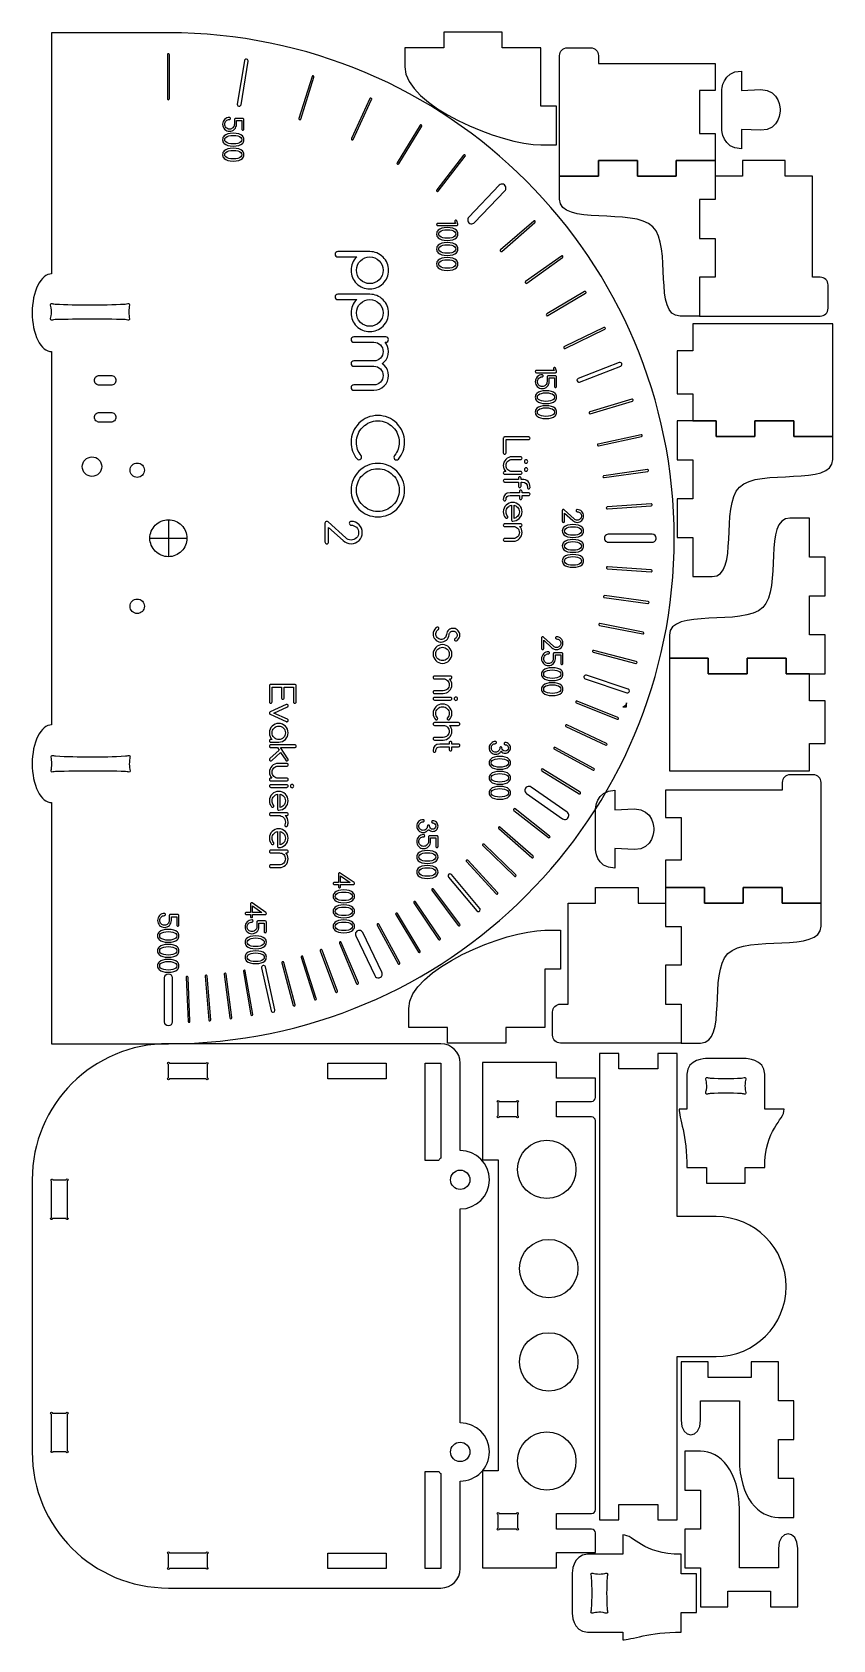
# Model space of a CAD drawing. Extents: x 0 to 206, y 6 to 420.
import ezdxf

# ---------------------------------------------------------------- set-up
doc = ezdxf.new("R2010")
doc.units = 0
doc.layers.get('0').update_dxf_attribs({"linetype": 'CONTINUOUS'})

msp = doc.modelspace()

# ---------------------------------------------------------------- linework, layer by layer
at = {"color": 7}
for p, q in [((35.248662, 419.829653), (5.248441, 419.829653)), ((106.000002, 419.999984), (106.000002, 416.000225)), ((121.000148, 419.999984), (106.000002, 419.999984)), ((121.000148, 416.000225), (121.000148, 419.999984)), ((35.00305, 414.200351), (35.00305, 402.893549)), ((35.496375, 402.893549), (35.496375, 414.200351)), ((106.000002, 416.000225), (96.000092, 416.000225)), ((96.000092, 416.000225), (96.000092, 411.114111)), ((131.000022, 416.000225), (121.000148, 416.000225)), ((131.000022, 401.00011), (131.000022, 416.000225)), ((135.76648, 411.970565), (135.76648, 413.970956)), ((137.766342, 415.970835), (143.766492, 415.97087)), ((145.766354, 413.970991), (145.766354, 411.9706)), ((53.927637, 401.341189), (55.746665, 412.500541)), ((55.753368, 412.599072), (55.753545, 412.599072)), ((135.76648, 407.970809), (135.76648, 411.970565)), ((145.766354, 411.9706), (175.766858, 411.9706)), ((175.766858, 411.9706), (175.766858, 404.971027)), ((182.500151, 410.000149), (182.500151, 404.999948)), ((69.270719, 397.653561), (72.648319, 408.443597)), ((72.660666, 408.516632), (72.660701, 408.516632)), ((135.76648, 386.970538), (135.76648, 407.970809)), ((182.500151, 404.999948), (187.499858, 405.233839)), ((87.031563, 402.907328), (82.303529, 392.63819)), ((82.752086, 392.432171), (87.48012, 402.701313)), ((87.503403, 402.821201), (87.503544, 402.821201)), ((175.766858, 404.971027), (171.766852, 404.970674)), ((171.766852, 404.970674), (171.766852, 393.970312)), ((177.499949, 395.000038), (177.499949, 404.999948)), ((52.206152, 397.542104), (52.206152, 396.301871)), ((54.399971, 397.812201), (52.481742, 397.812201)), ((52.751864, 396.301871), (52.751864, 397.266496)), ((52.751864, 397.266496), (54.124381, 397.266496)), ((54.124381, 397.266496), (54.124381, 395.067149)), ((54.675597, 395.067149), (54.675597, 397.542104)), ((135.00031, 401.00011), (131.000022, 401.00011)), ((135.00031, 391.000205), (135.00031, 401.00011)), ((51.930527, 393.981031), (51.930527, 393.981031)), ((54.675597, 395.067149), (54.675597, 395.067149)), ((100.3889, 395.941347), (100.3889, 395.941347)), ((171.766852, 393.970312), (175.766858, 393.970665)), ((175.766858, 393.970665), (175.766858, 386.970573)), ((177.499949, 395.000038), (177.499949, 395.000038)), ((187.499858, 394.766147), (182.500151, 395.000038)), ((182.500151, 395.000038), (182.500151, 389.999837)), ((51.930527, 390.127812), (51.930527, 390.127812)), ((54.124381, 392.332896), (54.124381, 392.332896)), ((131.000022, 391.000205), (135.00031, 391.000205)), ((54.124381, 388.479677), (54.124381, 388.479677)), ((104.599494, 379.125834), (111.515868, 388.07068)), ((111.569613, 388.231223), (111.569613, 388.231223)), ((135.76648, 382.970784), (135.76648, 386.970538)), ((145.766001, 382.970198), (145.766001, 386.970467)), ((145.766001, 386.970467), (155.765875, 386.970467)), ((155.766263, 386.970538), (145.766354, 386.970538)), ((145.766354, 386.970538), (145.766354, 382.970784)), ((155.765875, 386.970467), (155.765875, 382.970198)), ((155.766263, 382.970791), (155.766263, 386.970538)), ((165.766313, 382.970198), (165.766313, 386.970467)), ((165.766313, 386.970467), (175.766223, 386.970467)), ((175.766858, 386.970573), (165.766702, 386.970545)), ((165.766702, 386.970545), (165.766702, 382.970791)), ((175.766223, 386.970467), (175.766223, 376.970563)), ((193.766709, 386.970725), (182.766322, 386.970725)), ((182.766322, 386.970725), (182.766322, 382.970967)), ((193.766709, 382.970967), (193.766709, 386.970725)), ((135.766092, 377.062232), (135.766092, 382.970198)), ((135.766092, 382.970198), (145.766001, 382.970198)), ((145.766354, 382.970784), (135.76648, 382.970784)), ((155.765875, 382.970198), (165.766313, 382.970198)), ((165.766702, 382.970791), (155.766263, 382.970791)), ((182.766322, 382.970967), (175.766258, 382.970967)), ((175.766258, 382.970967), (175.766258, 376.970817)), ((200.766278, 382.970967), (193.766709, 382.970967)), ((200.766278, 356.970469), (200.766278, 382.970967)), ((113.922613, 371.038129), (121.716797, 379.227812)), ((122.003429, 379.956104), (122.003429, 379.956104)), ((175.766223, 376.970563), (171.76597, 376.970563)), ((171.76597, 376.970563), (171.76597, 366.970139)), ((175.766258, 376.970817), (171.766499, 376.970817)), ((171.766499, 376.970817), (171.766499, 366.970379)), ((109.011089, 370.808026), (104.45254, 370.808026)), ((104.45254, 370.256811), (109.391429, 370.256811)), ((104.45254, 370.256811), (104.45254, 370.256811)), ((106.921985, 369.727408), (106.921985, 369.727408)), ((108.862263, 371.248998), (109.011089, 370.808026)), ((109.115822, 368.079272), (109.115822, 368.079272)), ((109.650492, 370.631637), (109.374884, 371.452946)), ((129.550252, 371.21245), (129.550252, 371.21245)), ((106.921985, 365.874192), (106.921985, 365.874192)), ((109.115822, 364.22606), (109.115822, 364.22606)), ((171.76597, 366.970139), (175.766223, 366.970139)), ((171.766499, 366.970379), (175.766258, 366.970379)), ((175.766223, 366.970139), (175.766223, 356.970233)), ((175.766258, 366.970379), (175.766258, 356.970469)), ((87.016958, 363.552519), (78.776316, 363.552519)), ((78.776316, 362.179992), (78.776316, 362.179974)), ((78.776316, 362.179974), (83.654562, 362.179974)), ((83.654562, 362.179974), (83.615968, 362.146919)), ((87.016958, 362.179974), (87.016958, 362.179974)), ((106.921985, 362.02097), (106.921985, 362.02097)), ((109.115822, 360.372838), (109.115822, 360.372838)), ((127.336434, 355.427712), (136.530704, 362.006467)), ((136.636125, 362.217996), (136.636125, 362.217996)), ((175.766223, 356.970233), (171.76597, 356.970233)), ((171.76597, 356.970233), (171.76597, 346.970327)), ((175.766258, 356.970469), (171.766499, 356.970469)), ((171.766499, 356.970469), (171.766499, 346.970595)), ((202.766669, 356.970469), (200.766278, 356.970469)), ((87.016958, 352.588172), (78.776316, 352.588172)), ((142.228203, 353.255924), (132.490986, 347.509506)), ((132.74179, 347.08438), (142.479007, 352.830799)), ((142.603721, 353.056799), (142.603721, 353.056799)), ((204.766531, 348.970457), (204.766531, 354.970607)), ((78.776316, 351.215644), (78.776316, 351.215627)), ((78.776316, 351.215627), (83.654562, 351.215627)), ((83.654562, 351.215627), (83.615968, 351.182571)), ((87.016958, 351.215627), (87.016958, 351.215627)), ((25.284842, 346.188145), (25.283396, 346.188145)), ((147.191208, 344.017556), (137.00475, 339.11174)), ((137.219037, 338.667325), (147.405495, 343.573141)), ((147.54812, 343.788113), (147.54812, 343.788113)), ((171.76597, 346.970327), (166.736276, 346.970327)), ((169.999763, 344.999982), (169.999763, 338.000409)), ((206.000135, 344.999982), (169.999763, 344.999982)), ((171.766499, 346.970595), (175.766258, 346.970595)), ((175.766258, 346.970595), (196.766519, 346.970595)), ((196.766519, 346.970595), (200.766278, 346.970595)), ((200.766278, 346.970595), (202.766669, 346.970595)), ((206.000135, 316.000199), (206.000135, 344.999982)), ((91.134545, 341.623814), (82.899406, 341.623814)), ((82.899406, 340.25129), (88.047739, 340.25129)), ((82.899406, 340.25129), (82.899406, 340.25129)), ((90.952652, 340.25129), (91.134545, 340.25129)), ((88.047739, 335.450203), (82.899406, 335.450203)), ((151.124821, 334.998299), (140.574557, 330.934464)), ((169.999763, 338.000409), (166.000004, 338.000409)), ((166.000004, 338.000409), (166.000004, 327.000047)), ((82.899406, 334.077679), (88.047739, 334.077679)), ((134.369284, 332.961878), (129.810736, 332.961878)), ((129.810736, 332.410663), (134.749625, 332.410663)), ((129.810736, 332.410663), (129.810736, 332.410663)), ((132.555788, 331.335562), (132.555788, 330.09533)), ((134.749625, 331.605659), (132.831396, 331.605659)), ((133.101489, 330.09533), (133.101489, 331.059954)), ((133.101489, 331.059954), (134.474017, 331.059954)), ((134.220458, 333.40285), (134.369284, 332.961878)), ((134.474017, 331.059954), (134.474017, 328.860607)), ((135.008687, 332.785489), (134.733079, 333.606802)), ((135.025232, 328.860607), (135.025232, 331.335562)), ((140.930094, 330.013245), (151.480354, 334.077079)), ((151.802814, 334.531831), (151.802814, 334.531831)), ((21.763732, 330.443391), (21.763732, 330.443391)), ((88.047739, 329.271082), (82.899406, 329.271082)), ((82.899406, 327.898554), (88.047739, 327.898554)), ((132.28018, 327.774489), (132.28018, 327.774489)), ((135.025232, 328.860607), (135.025232, 328.860607)), ((166.000004, 327.000047), (169.999763, 327.000047)), ((169.999763, 327.000047), (169.999763, 319.999955)), ((132.28018, 323.921263), (132.28018, 323.921263)), ((134.474017, 326.126354), (134.474017, 326.126354)), ((154.69187, 325.330671), (154.69187, 325.330671)), ((21.763732, 320.943191), (21.763732, 320.943191)), ((134.474017, 322.273128), (134.474017, 322.273128)), ((166.000004, 320.000216), (166.000004, 310.00031)), ((175.999913, 320.000216), (166.000004, 320.000216)), ((169.999763, 319.999955), (175.999913, 319.999955)), ((175.999913, 315.999942), (175.999913, 320.000216)), ((175.999913, 319.999955), (175.999913, 316.000199)), ((196.000226, 320.000216), (186.000352, 320.000216)), ((186.000352, 320.000216), (186.000352, 315.999942)), ((186.000352, 316.000199), (186.000352, 319.999955)), ((186.000352, 319.999955), (196.000261, 319.999955)), ((196.000226, 315.999942), (196.000226, 320.000216)), ((196.000261, 319.999955), (196.000261, 316.000199)), ((121.326483, 315.546503), (121.326483, 311.77619)), ((127.847358, 315.893766), (121.668237, 315.893766)), ((122.015501, 311.77619), (122.015501, 315.204749)), ((122.015501, 315.204749), (127.847358, 315.204749)), ((127.847358, 315.893766), (127.847358, 315.893766)), ((156.732058, 316.456793), (145.682945, 314.059008)), ((145.787678, 313.576006), (156.836787, 315.973791)), ((157.034537, 316.223215), (157.034537, 316.223215)), ((175.999913, 316.000199), (186.000352, 316.000199)), ((186.000352, 315.999942), (175.999913, 315.999942)), ((206.000135, 315.999942), (196.000226, 315.999942)), ((196.000261, 316.000199), (206.000135, 316.000199)), ((206.000135, 310.091976), (206.000135, 315.999942)), ((84.90583, 310.707023), (84.90583, 310.707023)), ((125.785813, 310.770876), (123.558903, 310.770876)), ((18.112764, 308.251975), (18.112764, 308.251975)), ((29.099711, 307.330061), (29.099711, 307.330061)), ((121.949355, 306.995049), (121.668237, 306.995049)), ((121.668237, 306.306032), (125.785813, 306.306032)), ((121.668237, 306.306032), (121.668237, 306.306032)), ((123.558903, 310.081855), (125.785813, 310.081855)), ((125.785813, 306.995049), (123.558903, 306.995049)), ((127.163851, 309.139279), (127.163851, 309.139279)), ((127.163851, 307.077733), (127.163851, 307.077733)), ((158.355386, 307.484387), (147.160202, 305.902398)), ((158.639951, 307.254256), (158.639951, 307.254256)), ((166.000004, 310.00031), (170.000257, 310.00031)), ((170.000257, 310.00031), (170.000257, 299.999886)), ((94.56866, 302.207446), (94.56866, 302.207446)), ((125.18499, 304.958975), (121.668237, 304.958975)), ((121.668237, 304.275468), (125.18499, 304.275468)), ((125.18499, 305.300728), (125.18499, 304.958975)), ((125.18499, 304.275468), (125.18499, 303.239183)), ((125.444063, 301.868423), (125.444063, 301.526669)), ((125.874011, 304.958975), (125.874011, 305.300728)), ((126.13308, 304.958975), (125.874011, 304.958975)), ((125.874011, 303.239183), (125.874011, 304.275468)), ((125.874011, 304.275468), (126.13308, 304.275468)), ((126.13308, 301.526669), (126.13308, 301.868423)), ((128.189115, 302.902944), (128.189115, 302.902944)), ((122.015504, 299.812392), (122.015504, 299.812392)), ((125.444063, 301.526669), (123.040765, 301.526669)), ((123.040765, 300.843162), (125.444063, 300.843162)), ((123.388028, 298.320752), (123.388028, 294.572488)), ((124.071535, 294.947315), (124.071535, 298.320752)), ((125.444063, 300.843162), (125.444063, 300.148631)), ((127.847362, 301.526669), (126.13308, 301.526669)), ((126.13308, 300.148631), (126.13308, 300.843162)), ((126.13308, 300.843162), (127.847362, 300.843162)), ((148.053876, 297.409552), (159.333117, 298.192277)), ((159.566694, 298.434812), (159.56668, 298.434812)), ((170.000257, 299.999886), (166.000004, 299.999886)), ((166.000004, 299.999886), (166.000004, 289.99998)), ((35.249827, 294.579967), (35.249827, 285.079732)), ((75.475868, 293.687316), (75.475868, 288.880719)), ((80.839219, 289.922514), (76.297205, 294.029069)), ((89.073017, 295.344814), (89.073017, 295.344814)), ((122.49506, 295.311117), (122.49506, 295.311117)), ((124.071535, 294.947315), (124.071535, 294.947315)), ((136.478359, 296.931485), (136.478359, 294.186433)), ((139.543116, 294.787256), (136.946894, 297.129922)), ((137.029574, 294.186433), (137.029574, 296.314124)), ((137.029574, 296.314124), (139.157265, 294.395895)), ((137.029574, 294.186433), (137.029574, 294.186433)), ((199.999879, 294.999893), (194.970185, 294.999893)), ((199.999879, 284.999987), (199.999879, 294.999893)), ((30.499603, 289.829966), (39.999803, 289.829966)), ((39.999803, 289.82985), (39.999803, 289.82985)), ((76.435, 288.880719), (76.435, 292.59591)), ((76.435, 292.59591), (80.161216, 289.244521)), ((125.785813, 293.534009), (121.668237, 293.534009)), ((121.668237, 292.844988), (123.900657, 292.844988)), ((123.900657, 289.758183), (121.668237, 289.758183)), ((125.510205, 292.844988), (125.785813, 292.844988)), ((125.785813, 293.534009), (125.785813, 293.534009)), ((139.223411, 293.353874), (139.223411, 293.353874)), ((139.223411, 289.500652), (139.223411, 289.500652)), ((141.417248, 291.705738), (141.417248, 291.705738)), ((160.633283, 289.850321), (160.633283, 289.850321)), ((165.248556, 289.82985), (165.248556, 289.82985)), ((166.000004, 289.99998), (170.000257, 289.99998)), ((170.000257, 289.99998), (170.000257, 280.000074)), ((76.435, 288.880719), (76.435, 288.880719)), ((121.668237, 289.069166), (123.900657, 289.069166)), ((139.223411, 285.647429), (139.223411, 285.647429)), ((141.417248, 287.85252), (141.417248, 287.85252)), ((148.308109, 288.829883), (159.613536, 288.829883)), ((141.417248, 283.999294), (141.417248, 283.999294)), ((159.347573, 281.704739), (148.066954, 282.466792)), ((159.581169, 281.469782), (159.581151, 281.469782)), ((204.000132, 284.999987), (199.999879, 284.999987)), ((204.000132, 275.000081), (204.000132, 284.999987)), ((170.000257, 280.000074), (175.029951, 280.000074)), ((147.273892, 274.58097), (158.480096, 273.080286)), ((158.763285, 273.320065), (158.763285, 273.320065)), ((199.999879, 264.999657), (199.999879, 275.000081)), ((199.999879, 275.000081), (204.000132, 275.000081)), ((29.099711, 272.329638), (29.099711, 272.329638)), ((104.229588, 266.927122), (104.229588, 266.927104)), ((146.064661, 267.427572), (157.150981, 265.210311)), ((157.247441, 265.694689), (146.161125, 267.911954)), ((157.449326, 265.456289), (157.449326, 265.456289)), ((164.000001, 264.907987), (164.000001, 259.000022)), ((204.000132, 264.999657), (199.999879, 264.999657)), ((204.000132, 254.999747), (204.000132, 264.999657)), ((131.144924, 264.207709), (131.144924, 261.462657)), ((134.209681, 262.063484), (131.613458, 264.406147)), ((131.696139, 261.462657), (131.696139, 263.590348)), ((131.696139, 263.590348), (133.82383, 261.672119)), ((131.696139, 261.462657), (131.696139, 261.462657)), ((144.442713, 260.524293), (155.367799, 257.616632)), ((105.695821, 257.658796), (105.695821, 257.658796)), ((107.410099, 260.062094), (107.410099, 260.062094)), ((133.889976, 256.523317), (133.889976, 256.523317)), ((134.165583, 260.08439), (134.165583, 258.844157)), ((136.35942, 260.354487), (134.441191, 260.354487)), ((134.711288, 258.844157), (134.711288, 259.808782)), ((134.711288, 259.808782), (136.083813, 259.808782)), ((136.083813, 259.808782), (136.083813, 257.609435)), ((136.635028, 257.609435), (136.635028, 260.08439)), ((136.635028, 257.609435), (136.635028, 257.609435)), ((155.681302, 257.868124), (155.681302, 257.868124)), ((164.000001, 259.000022), (173.99991, 259.000022)), ((173.999875, 258.999764), (164.000001, 258.999764)), ((164.000001, 258.999764), (164.000001, 229.999981)), ((173.999875, 255.000008), (173.999875, 258.999764)), ((173.99991, 259.000022), (173.99991, 254.999747)), ((183.999784, 254.999747), (183.999784, 259.000022)), ((183.999784, 259.000022), (194.000223, 259.000022)), ((194.000223, 258.999764), (183.999784, 258.999764)), ((183.999784, 258.999764), (183.999784, 255.000008)), ((194.000223, 259.000022), (194.000223, 254.999747)), ((194.000223, 255.000008), (194.000223, 258.999764)), ((107.751852, 254.379659), (103.634276, 254.379659)), ((103.634276, 253.690642), (105.866696, 253.690642)), ((107.476245, 253.690642), (107.751852, 253.690642)), ((107.751852, 254.379659), (107.751852, 254.379659)), ((133.889976, 252.670105), (133.889976, 252.670105)), ((136.083813, 254.875185), (136.083813, 254.875185)), ((183.999784, 255.000008), (173.999875, 255.000008)), ((173.99991, 254.999747), (183.999784, 254.999747)), ((200.000373, 255.000008), (194.000223, 255.000008)), ((194.000223, 254.999747), (204.000132, 254.999747)), ((200.000373, 247.999917), (200.000373, 255.000008)), ((61.213169, 251.877131), (61.213169, 247.759552)), ((67.734054, 252.224395), (61.554904, 252.224395)), ((61.902179, 247.759552), (61.902179, 251.535378)), ((61.902179, 251.535378), (64.299974, 251.535378)), ((64.299974, 251.535378), (64.299974, 248.790326)), ((64.988984, 248.790326), (64.988984, 251.535378)), ((64.988984, 251.535378), (67.392283, 251.535378)), ((67.392283, 251.535378), (67.392283, 247.759552)), ((68.07579, 247.759552), (68.07579, 251.877131)), ((105.866696, 250.603837), (103.634276, 250.603837)), ((103.634276, 249.914816), (105.866696, 249.914816)), ((107.751852, 248.909505), (103.634276, 248.909505)), ((103.634276, 248.225998), (107.751852, 248.225998)), ((107.751852, 248.909505), (107.751852, 248.909505)), ((109.12989, 248.137803), (109.12989, 248.137803)), ((136.083813, 251.021973), (136.083813, 251.021973)), ((153.74378, 250.538336), (153.74378, 250.538336)), ((61.306866, 244.627139), (61.306866, 244.627118)), ((65.5402, 247.074535), (61.395061, 245.16733)), ((61.395061, 244.571996), (65.5402, 242.664791)), ((62.381745, 244.869663), (65.826832, 246.446139)), ((65.826832, 243.293187), (62.381745, 244.869663)), ((150.762395, 243.755633), (140.270011, 247.965542)), ((151.999845, 246.500329), (152.999794, 246.500329)), ((152.999794, 246.500329), (152.999794, 247.500267)), ((204.000132, 247.999917), (200.000373, 247.999917)), ((204.000132, 236.999554), (204.000132, 247.999917)), ((109.813397, 242.400977), (103.634276, 242.400977)), ((103.634276, 241.711956), (105.866696, 241.711956)), ((104.466609, 243.454012), (104.466609, 243.454012)), ((107.476245, 241.711956), (109.813397, 241.711956)), ((109.813397, 242.400977), (109.813397, 242.400977)), ((150.920182, 243.533771), (150.920182, 243.533771)), ((61.935269, 238.073311), (61.554904, 238.073311)), ((61.554904, 237.384294), (63.616467, 237.384294)), ((67.734054, 236.687544), (61.554904, 236.687544)), ((61.554904, 235.998523), (63.258186, 235.998523)), ((61.935269, 238.073311), (61.935269, 238.073311)), ((63.258186, 235.998523), (63.721207, 235.292967)), ((64.079488, 235.998523), (67.734054, 235.998523)), ((65.964627, 233.09362), (64.079488, 235.998523)), ((65.330755, 239.787592), (65.330755, 239.787592)), ((105.866696, 238.625151), (103.634276, 238.625151)), ((103.634276, 237.936134), (105.866696, 237.936134)), ((107.410099, 236.885463), (105.0068, 236.885463)), ((105.0068, 236.201956), (107.410099, 236.201956)), ((107.410099, 237.227216), (107.410099, 236.885463)), ((107.410099, 236.201956), (107.410099, 235.507424)), ((108.09912, 236.885463), (108.09912, 237.227216)), ((109.813397, 236.885463), (108.09912, 236.885463)), ((108.09912, 235.507424), (108.09912, 236.201956)), ((108.09912, 236.201956), (109.813397, 236.201956)), ((120.42854, 235.911069), (120.42854, 235.911069)), ((144.610144, 230.618796), (134.68, 236.022085)), ((147.993227, 236.802052), (147.993227, 236.802052)), ((200.000373, 229.999981), (200.000373, 236.999554)), ((200.000373, 236.999554), (204.000132, 236.999554)), ((63.721207, 235.292967), (61.317908, 233.159766)), ((61.797439, 232.663672), (64.096033, 234.703169)), ((65.672491, 231.90278), (63.445582, 231.90278)), ((64.096033, 234.703169), (65.391363, 232.71328)), ((103.98154, 235.171185), (103.98154, 235.171185)), ((120.42854, 233.705986), (120.42854, 233.705986)), ((122.622377, 232.05785), (122.622377, 232.05785)), ((25.40327, 230.030913), (25.40327, 230.030913)), ((61.836033, 228.126954), (61.554904, 228.126954)), ((61.554904, 227.437936), (65.672491, 227.437936)), ((61.554904, 227.437936), (61.554904, 227.437936)), ((63.445582, 231.213759), (65.672491, 231.213759)), ((65.672491, 228.126954), (63.445582, 228.126954)), ((120.42854, 229.852774), (120.42854, 229.852774)), ((122.622377, 228.204642), (122.622377, 228.204642)), ((131.208724, 230.053113), (140.817783, 224.095854)), ((141.078232, 224.515465), (131.469172, 230.472725)), ((144.742436, 230.404512), (144.742436, 230.404512)), ((164.000001, 229.999981), (200.000373, 229.999981)), ((201.00006, 229.00022), (194.99991, 229.000255)), ((65.672491, 226.432632), (61.554904, 226.432632)), ((61.554904, 225.749126), (65.672491, 225.749126)), ((63.274696, 223.992282), (63.274696, 220.244018)), ((63.958203, 220.618844), (63.958203, 223.992282)), ((65.672491, 226.432632), (65.672491, 226.432632)), ((67.050547, 225.660931), (67.050547, 225.660931)), ((120.42854, 225.999545), (120.42854, 225.999545)), ((122.622377, 224.351413), (122.622377, 224.351413)), ((141.19812, 224.294291), (141.19812, 224.294291)), ((150.000001, 225.000182), (150.000001, 219.99998)), ((193.000048, 224.999984), (162.999544, 224.999984)), ((162.999544, 224.999984), (162.999544, 218.000411)), ((193.000048, 227.000375), (193.000048, 224.999984)), ((202.999922, 224.999949), (202.999922, 227.00034)), ((202.999922, 221.000193), (202.999922, 224.999949)), ((5.248441, 221.829853), (5.248441, 159.830006)), ((65.672491, 219.205514), (61.554904, 219.205514)), ((62.381745, 220.982646), (62.381745, 220.982646)), ((63.958203, 220.618844), (63.958203, 220.618844)), ((65.672421, 219.205514), (65.672491, 219.205514)), ((144.999799, 210.000053), (144.999799, 219.99998)), ((150.000001, 219.99998), (154.999698, 220.233872)), ((202.999922, 199.999922), (202.999922, 221.000193)), ((61.554904, 218.516493), (63.616467, 218.516493)), ((65.297594, 218.516493), (65.672421, 218.516493)), ((101.802421, 215.802641), (101.802421, 215.802641)), ((128.967343, 208.083048), (120.462093, 215.532724)), ((138.151969, 218.516864), (138.151969, 218.516864)), ((162.999544, 218.000411), (166.99955, 218.000058)), ((166.99955, 218.000058), (166.99955, 206.999696)), ((62.381745, 211.370764), (62.381745, 211.370764)), ((63.274696, 214.3804), (63.274696, 210.632136)), ((63.958203, 211.006962), (63.958203, 214.3804)), ((63.958203, 211.006962), (63.958203, 211.006962)), ((102.078029, 213.051839), (102.078029, 211.811606)), ((104.271865, 213.321936), (102.353636, 213.321936)), ((102.623733, 211.811606), (102.623733, 212.776231)), ((102.623733, 212.776231), (103.996258, 212.776231)), ((103.996258, 212.776231), (103.996258, 210.576884)), ((104.547473, 210.576884), (104.547473, 213.051839)), ((124.506634, 203.234421), (116.407904, 211.123689)), ((133.328833, 213.061212), (133.328833, 213.061212)), ((65.672491, 209.593653), (61.554904, 209.593653)), ((61.554904, 208.904632), (63.787353, 208.904632)), ((65.396901, 208.904632), (65.672491, 208.904632)), ((65.672491, 209.593653), (65.672491, 209.593653)), ((101.802421, 209.490776), (101.802421, 209.490776)), ((103.996258, 207.842641), (103.996258, 207.842641)), ((104.547473, 210.576884), (104.547473, 210.576884)), ((119.870224, 198.699989), (112.193173, 206.999911)), ((116.063395, 210.770224), (124.162125, 202.880956)), ((129.054162, 207.894259), (129.054162, 207.894259)), ((144.999799, 210.000053), (144.999799, 210.000053)), ((154.999698, 209.766197), (150.000001, 210.000053)), ((150.000001, 210.000053), (150.000001, 204.999852)), ((166.99955, 206.999696), (162.999544, 207.000049)), ((162.999544, 207.000049), (162.999544, 199.999957)), ((63.787353, 205.817827), (61.554904, 205.817827)), ((61.554904, 205.12881), (63.787353, 205.12881)), ((78.967486, 203.501326), (78.967486, 201.307489)), ((78.967486, 203.501326), (78.967486, 203.501326)), ((82.97483, 201.257878), (79.402955, 203.727322)), ((79.518701, 201.307489), (79.518701, 202.97767)), ((79.518701, 202.97767), (81.933042, 201.307489)), ((101.802421, 205.637565), (101.802421, 205.637565)), ((103.996258, 203.989429), (103.996258, 203.989429)), ((115.267578, 194.631328), (108.028744, 203.315726)), ((111.83075, 206.66436), (119.507801, 198.364433)), ((124.583804, 203.065614), (124.583804, 203.065614)), ((78.967486, 201.307489), (77.870559, 201.307489)), ((77.870559, 200.756274), (78.967486, 200.756274)), ((78.967486, 200.756274), (78.967486, 200.210569)), ((81.933042, 201.307489), (79.518701, 201.307489)), ((79.518701, 200.210569), (79.518701, 200.756274)), ((79.518701, 200.756274), (82.809448, 200.756274)), ((80.340003, 199.374253), (80.340003, 199.374253)), ((110.150921, 190.557158), (103.359949, 199.597088)), ((119.938437, 198.527043), (119.938437, 198.527043)), ((144.999694, 196.00035), (144.999694, 200.000109)), ((144.999694, 200.000109), (156.000081, 200.000109)), ((156.000081, 200.000109), (156.000081, 196.00035)), ((162.999544, 199.999957), (172.999701, 199.999929)), ((162.999791, 200.000444), (162.999791, 190.000538)), ((172.999701, 200.000444), (162.999791, 200.000444)), ((172.999701, 196.000173), (172.999701, 200.000444)), ((172.999701, 199.999929), (172.999701, 196.000173)), ((193.000013, 200.000444), (183.000139, 200.000444)), ((183.000139, 200.000444), (183.000139, 196.000173)), ((183.000139, 196.000173), (183.000139, 199.999922)), ((183.000139, 199.999922), (193.000048, 199.999922)), ((193.000013, 196.000173), (193.000013, 200.000444)), ((193.000048, 199.999922), (193.000048, 196.000166)), ((202.999922, 196.000166), (202.999922, 199.999922)), ((56.319647, 195.796479), (56.319647, 193.602643)), ((56.319647, 195.796479), (56.319647, 195.796479)), ((60.326991, 193.553031), (56.755116, 196.022476)), ((56.870862, 193.602643), (56.870862, 195.272823)), ((56.870862, 195.272823), (59.285203, 193.602643)), ((80.340003, 195.52102), (80.340003, 195.52102)), ((82.533858, 197.726117), (82.533858, 197.726117)), ((98.364549, 196.034862), (104.696645, 186.668337)), ((138.000124, 169.999852), (138.000124, 196.00035)), ((138.000124, 196.00035), (144.999694, 196.00035)), ((156.000081, 196.00035), (163.000144, 196.00035)), ((163.000144, 196.00035), (163.000144, 190.000199)), ((172.999701, 196.000173), (183.000139, 196.000173)), ((183.000139, 196.000173), (172.999701, 196.000173)), ((202.999922, 196.000173), (193.000013, 196.000173)), ((193.000048, 196.000166), (202.999922, 196.000166)), ((202.999922, 190.092207), (202.999922, 196.000173)), ((35.489354, 192.774546), (35.489354, 191.534314)), ((37.683209, 193.044643), (35.76498, 193.044643)), ((36.035066, 191.534314), (36.035066, 192.498939)), ((36.035066, 192.498939), (37.407583, 192.498939)), ((37.407583, 192.498939), (37.407583, 190.299591)), ((37.958799, 190.299591), (37.958799, 192.774546)), ((37.958799, 190.299591), (37.958799, 190.299591)), ((56.319647, 193.602643), (55.22272, 193.602643)), ((55.22272, 193.051427), (56.319647, 193.051427)), ((56.319647, 193.051427), (56.319647, 192.505722)), ((59.285203, 193.602643), (56.870862, 193.602643)), ((56.870862, 192.505722), (56.870862, 193.051427)), ((56.870862, 193.051427), (60.161609, 193.051427)), ((57.967789, 191.123701), (57.967789, 189.883469)), ((60.161609, 191.393799), (58.243379, 191.393799)), ((58.513501, 189.883469), (58.513501, 190.848094)), ((58.513501, 190.848094), (59.886019, 190.848094)), ((59.886019, 190.848094), (59.886019, 188.648747)), ((60.437234, 188.648747), (60.437234, 191.123701)), ((80.340003, 191.667812), (80.340003, 191.667812)), ((82.533858, 193.872884), (82.533858, 193.872884)), ((88.908376, 190.322892), (94.296598, 180.383103)), ((94.73062, 180.618061), (89.342469, 190.557849)), ((93.674403, 193.043829), (99.537958, 183.376892)), ((99.960328, 183.632518), (94.096784, 193.299455)), ((110.202599, 190.402818), (110.202599, 190.402818)), ((115.386087, 194.329538), (115.386087, 194.329538)), ((35.213764, 189.213459), (35.213764, 189.213459)), ((37.407583, 187.565324), (37.407583, 187.565324)), ((57.692164, 187.562614), (57.692164, 187.562614)), ((60.437234, 188.648747), (60.437234, 188.648747)), ((82.533858, 190.019676), (82.533858, 190.019676)), ((83.397705, 187.53719), (88.302127, 177.350732)), ((105.150021, 186.813029), (105.150021, 186.813029)), ((132.00003, 188.999761), (136.000294, 188.999761)), ((136.000294, 188.999761), (136.000294, 178.999851)), ((162.999791, 190.000538), (167.000044, 190.000538)), ((163.000144, 190.000199), (166.999903, 190.000199)), ((166.999903, 190.000199), (166.999903, 179.999761)), ((167.000044, 190.000538), (167.000044, 180.000114)), ((35.213764, 185.36023), (35.213764, 185.36023)), ((37.407583, 183.712098), (37.407583, 183.712098)), ((57.692164, 183.709403), (57.692164, 183.709403)), ((59.886019, 185.914479), (59.886019, 185.914479)), ((59.886019, 182.061267), (59.886019, 182.061267)), ((73.26434, 171.423788), (69.828919, 182.194536)), ((74.293639, 183.733113), (78.221044, 173.131866)), ((99.997536, 183.498847), (99.997536, 183.498847)), ((35.213764, 181.507039), (35.213764, 181.507039)), ((37.407583, 179.858904), (37.407583, 179.858904)), ((54.51667, 178.431113), (56.467955, 167.295186)), ((56.9544, 167.379935), (55.003116, 178.515861)), ((59.217963, 179.346131), (61.663983, 168.308044)), ((67.826658, 169.814929), (64.887314, 180.731747)), ((94.76237, 180.507817), (94.76237, 180.507817)), ((136.000294, 178.999851), (132.00003, 178.999851)), ((132.00003, 178.999851), (132.00003, 163.999702)), ((167.000044, 180.000114), (162.999791, 180.000114)), ((162.999791, 180.000114), (162.999791, 170.000208)), ((166.999903, 179.999761), (163.000144, 179.999761)), ((163.000144, 179.999761), (163.000144, 169.999852)), ((34.244366, 171.124405), (34.244366, 176.777118)), ((36.2552, 176.777118), (36.2552, 165.471695)), ((40.80254, 165.595376), (40.320223, 176.891155)), ((46.153438, 165.950221), (45.184675, 177.214305)), ((84.098286, 175.3698), (84.098427, 175.3698)), ((90.219651, 177.767588), (90.219651, 177.767588)), ((34.244366, 165.471695), (34.244366, 171.124405)), ((67.836289, 169.748783), (67.836183, 169.748783)), ((73.276757, 171.359021), (73.276687, 171.359021)), ((78.70061, 173.21386), (78.700645, 173.21386)), ((135.999733, 169.999852), (138.000124, 169.999852)), ((162.999791, 170.000208), (167.000044, 170.000208)), ((163.000144, 169.999852), (166.999903, 169.999852)), ((166.999903, 169.999852), (166.999903, 159.999978)), ((167.000044, 170.000208), (167.000044, 160.000302)), ((40.803246, 165.57815), (40.80254, 165.57815)), ((46.154814, 165.932995), (46.153438, 165.932995)), ((51.540143, 166.500747), (51.54159, 166.500747)), ((56.958528, 167.338594), (56.958633, 167.338594)), ((62.641707, 168.390037), (62.641672, 168.390037)), ((97.000101, 163.999702), (97.000101, 168.885854)), ((133.999871, 161.99984), (133.999871, 167.99999)), ((107.000003, 163.999702), (97.000101, 163.999702)), ((107.000003, 159.999978), (107.000003, 163.999702)), ((132.00003, 163.999702), (122.000132, 163.999702)), ((122.000132, 163.999702), (122.000132, 159.999978)), ((75.248794, 159.830006), (35.248662, 159.830006)), ((85.248696, 159.830006), (75.248794, 159.830006)), ((105.248525, 159.830006), (85.248696, 159.830006)), ((122.000132, 159.999978), (107.000003, 159.999978)), ((138.000124, 159.999978), (135.999733, 159.999978)), ((141.999883, 159.999978), (138.000124, 159.999978)), ((163.000144, 159.999978), (141.999883, 159.999978)), ((151.000239, 157.349978), (146.000002, 157.349978)), ((146.000002, 157.349978), (146.000002, 37.350128)), ((151.000239, 153.35078), (151.000239, 157.349978)), ((165.999997, 157.349989), (161.000007, 157.350116)), ((161.000007, 157.350116), (161.000007, 153.350921)), ((166.999903, 159.999978), (163.000144, 159.999978)), ((165.999997, 115.350017), (165.999997, 157.349989)), ((167.000044, 160.000302), (172.029738, 160.000302)), ((35.251231, 151.043462), (35.251231, 154.543507)), ((35.501368, 154.79362), (44.927149, 154.79362)), ((45.245467, 154.520252), (45.245467, 151.043462)), ((76.248735, 150.830038), (76.248735, 154.830312)), ((76.248735, 154.830312), (91.248334, 154.830312)), ((91.248334, 154.830312), (91.248334, 150.830038)), ((101.248766, 129.830289), (101.248766, 154.830312)), ((101.248766, 154.830312), (105.248525, 154.830312)), ((110.248726, 132.329874), (110.248726, 154.830312)), ((119.999966, 155.000101), (116.000242, 155.000101)), ((116.000242, 155.000101), (116.000242, 130.000081)), ((135.000112, 155.000101), (119.999966, 155.000101)), ((135.000112, 150.999812), (135.000112, 155.000101)), ((161.000007, 153.350921), (151.000239, 153.35078)), ((183.499584, 156.000049), (173.499675, 156.000049)), ((44.995358, 150.793349), (35.501368, 150.793349)), ((45.495051, 150.793349), (45.495051, 150.793349)), ((91.248334, 150.830038), (76.248735, 150.830038)), ((145.000022, 150.999812), (135.000112, 150.999812)), ((145.000022, 146.000105), (145.000022, 150.999812)), ((168.499473, 152.00029), (168.49965, 142.999836)), ((188.499821, 142.999836), (188.499821, 152.00029)), ((119.999966, 141.250023), (119.999966, 144.750072)), ((120.250086, 145.000191), (124.750084, 145.000191)), ((125.000203, 144.750072), (125.000203, 141.273271)), ((135.000112, 140.999903), (135.000112, 145.000191)), ((135.000112, 145.000191), (144.000073, 145.000191)), ((173.340184, 147.200572), (173.340184, 147.200572)), ((119.749882, 140.999903), (119.749882, 140.999903)), ((124.681856, 140.999903), (120.250086, 140.999903)), ((144.000073, 140.999903), (135.000112, 140.999903)), ((168.49965, 142.999836), (166.499999, 142.999694)), ((193.500005, 142.999694), (188.499821, 142.999836)), ((145.000057, 89.999879), (145.000022, 139.99999)), ((104.669218, 129.830289), (101.248766, 129.830289)), ((116.000242, 130.000081), (119.999966, 130.000081)), ((119.999966, 130.000081), (120.000037, 89.999879)), ((0.248732, 124.830076), (0.248732, 54.830196)), ((5.248431, 115.080283), (5.248431, 124.506064)), ((5.521799, 124.82439), (8.998583, 124.82439)), ((9.248693, 124.574277), (9.248693, 115.080283)), ((9.498302, 124.82439), (9.498302, 124.82439)), ((112.748827, 124.830076), (112.748827, 124.830076)), ((117.748524, 124.830076), (117.748524, 124.830076)), ((125.000203, 127.49998), (125.000203, 127.49998)), ((168.500003, 127.999689), (173.499675, 127.999689)), ((173.499675, 127.999689), (173.499675, 123.99993)), ((183.499584, 123.99993), (183.499584, 127.999689)), ((183.499584, 127.999689), (188.499821, 127.999689)), ((173.499675, 123.99993), (183.499584, 123.99993)), ((110.248726, 62.330005), (110.248726, 117.330275)), ((8.998583, 114.830171), (5.498542, 114.830171)), ((176.000047, 115.350087), (165.999997, 115.350017)), ((125.499948, 101.999685), (125.499948, 101.999685)), ((194.000004, 97.350131), (194.000004, 97.350131)), ((120.000037, 89.999879), (119.999966, 50.000139)), ((145.000022, 40.000195), (145.000057, 89.999879)), ((165.999962, 79.350139), (176.000047, 79.350209)), ((165.999962, 37.350128), (165.999962, 79.350139)), ((125.499948, 78.000108), (125.499948, 78.000108)), ((174.00003, 78.000221), (167.000002, 77.999977)), ((167.000002, 77.999977), (167.000002, 62.999824)), ((174.000066, 74.000017), (174.00003, 78.000221)), ((192.000057, 77.999977), (185.000029, 77.999977)), ((185.000029, 77.999977), (185.000065, 74.000017)), ((192.000057, 68.000079), (192.000057, 77.999977)), ((185.000065, 74.000017), (174.000066, 74.000017)), ((171.99971, 62.999824), (171.99971, 68.000079)), ((171.99971, 68.000079), (181.999619, 68.000079)), ((181.999619, 68.000079), (181.999619, 52.999915)), ((195.999817, 68.000079), (192.000057, 68.000079)), ((195.999817, 57.999622), (195.999817, 68.000079)), ((5.248431, 55.154223), (5.248431, 64.579986)), ((5.498542, 64.830106), (8.998583, 64.830106)), ((9.248693, 64.579986), (9.248693, 55.085996)), ((9.498302, 64.830106), (9.498302, 64.830106)), ((192.000057, 47.999713), (192.000057, 57.999622)), ((192.000057, 57.999622), (195.999817, 57.999622)), ((8.998583, 54.835876), (5.521799, 54.835876)), ((112.748827, 54.830196), (112.748827, 54.830196)), ((171.999883, 54.999882), (168.000123, 54.999882)), ((168.000123, 54.999882), (168.000123, 44.999973)), ((101.248766, 24.829975), (101.248766, 49.829995)), ((101.248766, 49.829995), (104.670781, 49.829995)), ((119.999966, 50.000139), (116.000242, 50.000139)), ((116.000242, 50.000139), (116.000242, 25.000084)), ((125.000203, 52.50024), (125.000203, 52.50024)), ((105.248525, 49.250698), (105.248525, 24.829975)), ((105.248525, 49.250698), (105.248525, 49.250698)), ((110.248726, 24.830469), (110.248726, 47.329894)), ((195.999817, 47.999713), (192.000057, 47.999713)), ((195.999817, 37.999804), (195.999817, 47.999713)), ((150.999992, 37.350128), (150.999992, 41.350417)), ((150.999992, 41.350417), (161.000007, 41.350417)), ((161.000007, 41.350417), (161.000007, 37.350128)), ((168.000123, 44.999973), (171.999883, 44.999973)), ((171.999883, 44.999973), (171.999883, 35.000064)), ((119.999966, 35.250113), (119.999966, 38.750162)), ((120.250086, 39.000282), (124.681856, 39.000282)), ((125.000203, 38.726914), (125.000203, 35.250113)), ((135.000112, 34.999993), (135.000112, 39.000282)), ((135.000112, 39.000282), (144.000073, 39.000282)), ((146.000002, 37.350128), (150.999992, 37.350128)), ((161.000007, 37.350128), (165.999962, 37.350128)), ((182.000321, 24.999625), (182.000321, 39.999772)), ((192.000057, 37.999804), (195.999817, 37.999804)), ((119.749882, 34.999993), (119.749882, 34.999993)), ((124.750084, 34.999993), (120.250086, 34.999993)), ((144.000073, 34.999993), (135.000112, 34.999993)), ((145.000022, 29.000372), (145.000022, 34.00008)), ((152.000297, 33.499982), (152.000156, 28.499781)), ((171.999883, 35.000064), (168.000123, 35.000064)), ((168.000123, 35.000064), (168.000123, 24.999625)), ((135.000112, 25.000084), (135.000112, 29.000372)), ((135.000112, 29.000372), (145.000022, 29.000372)), ((192.00023, 29.999862), (192.00023, 24.999625)), ((196.999938, 14.999716), (196.999938, 29.999862)), ((35.251231, 25.116783), (35.251231, 28.616797)), ((35.501368, 28.866916), (44.995358, 28.866916)), ((44.927149, 24.866664), (35.501368, 24.866664)), ((45.245467, 28.616797), (45.245467, 25.140031)), ((45.495051, 28.866916), (45.495051, 28.866916)), ((76.248735, 24.829975), (76.248735, 28.830228)), ((76.248735, 28.830228), (91.248334, 28.830228)), ((91.248334, 24.829975), (76.248735, 24.829975)), ((91.248334, 28.830228), (91.248334, 24.829975)), ((105.248525, 24.829975), (101.248766, 24.829975)), ((116.000242, 25.000084), (119.999966, 25.000084)), ((119.999966, 25.000084), (135.000112, 25.000084)), ((152.000156, 28.499781), (142.999701, 28.499781)), ((167.000302, 23.499579), (167.000302, 28.499781)), ((168.000123, 24.999625), (171.999883, 24.999625)), ((171.999883, 24.999625), (171.999883, 14.999716)), ((192.00023, 24.999625), (182.000321, 24.999625)), ((138.999942, 23.499579), (138.999942, 13.49967)), ((171.000061, 23.499579), (167.000302, 23.499579)), ((171.000061, 13.49967), (171.000061, 23.499579)), ((35.248662, 19.830267), (75.248794, 19.830267)), ((75.248794, 19.830267), (85.248696, 19.830267)), ((85.248696, 19.830267), (105.248525, 19.830267)), ((178.999911, 14.999716), (178.999876, 18.999687)), ((178.999876, 18.999687), (189.999875, 18.999687)), ((189.999875, 18.999687), (189.99991, 14.999504)), ((147.799419, 13.340144), (147.799419, 13.340144)), ((167.000302, 8.499962), (167.000302, 13.49967)), ((167.000302, 13.49967), (171.000061, 13.49967)), ((171.999883, 14.999716), (178.999911, 14.999716)), ((189.99991, 14.999504), (196.999938, 14.999716)), ((142.999701, 8.499468), (152.000156, 8.499609)), ((152.000156, 8.499609), (152.000297, 6.499959))]:
    msp.add_line(p, q, dxfattribs=at)
for points in [[(5.248441, 419.829653), (5.248441, 419.829653), (5.248441, 357.829815), (5.248441, 357.829815)], [(165.248556, 289.82985), (165.248451, 361.62675), (107.045563, 419.829598), (35.248662, 419.829653)], [(35.12269, 414.42446), (35.044501, 414.377567), (34.998506, 414.291411), (35.00305, 414.200351)], [(35.376734, 414.42446), (35.298545, 414.471352), (35.20088, 414.471352), (35.12269, 414.42446)], [(35.496375, 414.200351), (35.500919, 414.291411), (35.454924, 414.377567), (35.376734, 414.42446)], [(135.76648, 413.970956), (135.76648, 415.078957), (136.658337, 415.970835), (137.766342, 415.970835)], [(143.766492, 415.97087), (144.874496, 415.97087), (145.766354, 415.078992), (145.766354, 413.970991)], [(54.771693, 412.659707), (54.771693, 412.659707), (52.952701, 401.500352), (52.952701, 401.500352)], [(55.290275, 413.07722), (55.0355, 413.092954), (54.810704, 412.911969), (54.771693, 412.659707)], [(55.753545, 412.599072), (55.74587, 412.854217), (55.54505, 413.061487), (55.290275, 413.07722)], [(55.746665, 412.500541), (55.752186, 412.533078), (55.754431, 412.566087), (55.753368, 412.599072)], [(96.000092, 411.114111), (96.000092, 401.000223), (121.000112, 391.000222), (131.000022, 391.000205)], [(177.499949, 404.999948), (177.499949, 404.999948), (177.500161, 410.000149), (182.500151, 410.000149)], [(72.177008, 408.591735), (72.177008, 408.591735), (68.799443, 397.801699), (68.799443, 397.801699)], [(72.451673, 408.765548), (72.329521, 408.784515), (72.212161, 408.710247), (72.177008, 408.591735)], [(72.660701, 408.516632), (72.66314, 408.640224), (72.573825, 408.746582), (72.451673, 408.765548)], [(72.648319, 408.443597), (72.656083, 408.467183), (72.660245, 408.491805), (72.660666, 408.516632)], [(187.499858, 405.233839), (192.499848, 405.233839), (192.50006, 399.999746), (192.50006, 399.999746)], [(35.00305, 402.893549), (34.998506, 402.802489), (35.044501, 402.716333), (35.12269, 402.66944)], [(35.12269, 402.66944), (35.20088, 402.622548), (35.298545, 402.622548), (35.376734, 402.66944)], [(35.376734, 402.66944), (35.454924, 402.716333), (35.500919, 402.802489), (35.496375, 402.893549)], [(52.952701, 401.500352), (52.922675, 401.325477), (52.988754, 401.147934), (53.125806, 401.035242)], [(53.6156, 400.955281), (53.781376, 401.018535), (53.900488, 401.165845), (53.927637, 401.341189)], [(87.301348, 403.049459), (87.189416, 403.069884), (87.078014, 403.011194), (87.031563, 402.907328)], [(87.503544, 402.821201), (87.496772, 402.93478), (87.413279, 403.029033), (87.301348, 403.049459)], [(87.48012, 402.701313), (87.497795, 402.738696), (87.505801, 402.779919), (87.503403, 402.821201)], [(49.709156, 397.569666), (49.361882, 397.216889), (49.185493, 396.792451), (49.185493, 396.301871)], [(50.97143, 398.087809), (50.480857, 398.087809), (50.056395, 397.91142), (49.709156, 397.569666)], [(49.736708, 396.301871), (49.736708, 396.643625), (49.852454, 396.935767), (50.100492, 397.178302)], [(50.100492, 397.178302), (50.337524, 397.420837), (50.629659, 397.542104), (50.97143, 397.542104)], [(51.164364, 398.005125), (51.109225, 398.060246), (51.043079, 398.087809), (50.97143, 398.087809)], [(50.97143, 397.542104), (51.043079, 397.542104), (51.109225, 397.569656), (51.164364, 397.624788)], [(51.24702, 397.812201), (51.24702, 397.889371), (51.219503, 397.955517), (51.164364, 398.005125)], [(51.164364, 397.624788), (51.219468, 397.674396), (51.24702, 397.740541), (51.24702, 397.812201)], [(52.288843, 397.729517), (52.233704, 397.67991), (52.206152, 397.613764), (52.206152, 397.542104)], [(52.481742, 397.812201), (52.40459, 397.812201), (52.338444, 397.784649), (52.288843, 397.729517)], [(53.125806, 401.035242), (53.262858, 400.922551), (53.449824, 400.892028), (53.6156, 400.955281)], [(54.592906, 397.729517), (54.543305, 397.784639), (54.477159, 397.812201), (54.399971, 397.812201)], [(54.675597, 397.542104), (54.675597, 397.613764), (54.64808, 397.67991), (54.592906, 397.729517)], [(68.799443, 397.801699), (68.77297, 397.717511), (68.793425, 397.625594), (68.853102, 397.560578)], [(68.853102, 397.560578), (68.91278, 397.495561), (69.002611, 397.467324), (69.088755, 397.486504)], [(69.088755, 397.486504), (69.174898, 397.505684), (69.244263, 397.569367), (69.270719, 397.653561)], [(192.50006, 399.999746), (192.50006, 399.999746), (192.499848, 394.766147), (187.499858, 394.766147)], [(49.185493, 396.301871), (49.185493, 395.811288), (49.361882, 395.392364), (49.709156, 395.039587)], [(49.587871, 393.308548), (49.317784, 393.038451), (49.185493, 392.713236), (49.185493, 392.332896)], [(51.930527, 393.981031), (50.833635, 393.981031), (50.050892, 393.755031), (49.587871, 393.308548)], [(49.709156, 395.039587), (50.056395, 394.692323), (50.480857, 394.521444), (50.97143, 394.521444)], [(50.100492, 395.430951), (49.852454, 395.673486), (49.736708, 395.965628), (49.736708, 396.301871)], [(49.736708, 392.332896), (49.736708, 392.558896), (49.819399, 392.757333), (49.979243, 392.917184)], [(49.979243, 392.917184), (50.365076, 393.258937), (51.015527, 393.435326), (51.930527, 393.435326)], [(50.97143, 395.067149), (50.629659, 395.067149), (50.337524, 395.188416), (50.100492, 395.430951)], [(51.842333, 395.430951), (51.599798, 395.188416), (51.307663, 395.067149), (50.97143, 395.067149)], [(50.97143, 394.521444), (51.462003, 394.521444), (51.880927, 394.692323), (52.233704, 395.039587)], [(52.206152, 396.301871), (52.206152, 395.965628), (52.084867, 395.673486), (51.842333, 395.430951)], [(54.273218, 393.308548), (53.810198, 393.755031), (53.027454, 393.981031), (51.930527, 393.981031)], [(51.930527, 393.435326), (52.845562, 393.435326), (53.495978, 393.258937), (53.881847, 392.917184)], [(52.233704, 395.039587), (52.580979, 395.392364), (52.751864, 395.811288), (52.751864, 396.301871)], [(53.881847, 392.917184), (54.047194, 392.757333), (54.124381, 392.558896), (54.124381, 392.332896)], [(54.124381, 395.067149), (54.124381, 394.995489), (54.151898, 394.929344), (54.207073, 394.874222)], [(54.207073, 394.874222), (54.262176, 394.824614), (54.328322, 394.797052), (54.399971, 394.797052)], [(54.675597, 392.332896), (54.675597, 392.713236), (54.543305, 393.038451), (54.273218, 393.308548)], [(54.399971, 394.797052), (54.477159, 394.797052), (54.543305, 394.824604), (54.592906, 394.874222)], [(54.592906, 394.874222), (54.648045, 394.929344), (54.675597, 394.995489), (54.675597, 395.067149)], [(99.929323, 396.058479), (99.929323, 396.058479), (94.029933, 386.413592), (94.029933, 386.413592)], [(94.451608, 386.15521), (94.451608, 386.15521), (100.351001, 395.800098), (100.351001, 395.800098)], [(100.203066, 396.17237), (100.096645, 396.199494), (99.985098, 396.153085), (99.929323, 396.058479)], [(100.3889, 395.941347), (100.385212, 396.051108), (100.309487, 396.145247), (100.203066, 396.17237)], [(100.351001, 395.800098), (100.377605, 395.842275), (100.390817, 395.891517), (100.3889, 395.941347)], [(182.500151, 389.999837), (177.500161, 389.999837), (177.499949, 395.000038), (177.499949, 395.000038)], [(49.185493, 392.332896), (49.185493, 391.952559), (49.317784, 391.632854), (49.587871, 391.362757)], [(49.587871, 389.45533), (49.317784, 389.185232), (49.185493, 388.860017), (49.185493, 388.479677)], [(49.587871, 391.362757), (50.050892, 390.916274), (50.833635, 390.690274), (51.930527, 390.690274)], [(51.930527, 390.127812), (50.833635, 390.127812), (50.050892, 389.901812), (49.587871, 389.45533)], [(49.979243, 391.754121), (49.819399, 391.913972), (49.736708, 392.106899), (49.736708, 392.332896)], [(49.736708, 388.479677), (49.736708, 388.705677), (49.819399, 388.904114), (49.979243, 389.063965)], [(51.930527, 391.235979), (51.015527, 391.235979), (50.365076, 391.406854), (49.979243, 391.754121)], [(49.979243, 389.063965), (50.365076, 389.405719), (51.015527, 389.582107), (51.930527, 389.582107)], [(53.881847, 391.754121), (53.495978, 391.406854), (52.845562, 391.235979), (51.930527, 391.235979)], [(51.930527, 390.690274), (53.027454, 390.690274), (53.810198, 390.916274), (54.273218, 391.362757)], [(54.273218, 389.45533), (53.810198, 389.901812), (53.027454, 390.127812), (51.930527, 390.127812)], [(51.930527, 389.582107), (52.845562, 389.582107), (53.495978, 389.405719), (53.881847, 389.063965)], [(54.124381, 392.332896), (54.124381, 392.106899), (54.047194, 391.913972), (53.881847, 391.754121)], [(53.881847, 389.063965), (54.047194, 388.904114), (54.124381, 388.705677), (54.124381, 388.479677)], [(54.273218, 391.362757), (54.543305, 391.632854), (54.675597, 391.952559), (54.675597, 392.332896)], [(54.675597, 388.479677), (54.675597, 388.860017), (54.543305, 389.185232), (54.273218, 389.45533)], [(82.303529, 392.63819), (82.262814, 392.557484), (82.269444, 392.460982), (82.320814, 392.386603)], [(82.320814, 392.386603), (82.372184, 392.312223), (82.460084, 392.271851), (82.549978, 392.281349)], [(82.549978, 392.281349), (82.639872, 392.290848), (82.717395, 392.348698), (82.752086, 392.432171)], [(49.185493, 388.479677), (49.185493, 388.09934), (49.317784, 387.779635), (49.587871, 387.509538)], [(49.587871, 387.509538), (50.050892, 387.063055), (50.833635, 386.837055), (51.930527, 386.837055)], [(49.979243, 387.900903), (49.819399, 388.060753), (49.736708, 388.25368), (49.736708, 388.479677)], [(51.930527, 387.38276), (51.015527, 387.38276), (50.365076, 387.553635), (49.979243, 387.900903)], [(53.881847, 387.900903), (53.495978, 387.553635), (52.845562, 387.38276), (51.930527, 387.38276)], [(51.930527, 386.837055), (53.027454, 386.837055), (53.810198, 387.063055), (54.273218, 387.509538)], [(54.124381, 388.479677), (54.124381, 388.25368), (54.047194, 388.060753), (53.881847, 387.900903)], [(54.273218, 387.509538), (54.543305, 387.779635), (54.675597, 388.09934), (54.675597, 388.479677)], [(94.029933, 386.413592), (93.958583, 386.297149), (93.995137, 386.144913), (94.11158, 386.073563)], [(94.11158, 386.073563), (94.228022, 386.002213), (94.380258, 386.038768), (94.451608, 386.15521)], [(111.125194, 388.373159), (111.125194, 388.373159), (104.20882, 379.428316), (104.20882, 379.428316)], [(111.397862, 388.46018), (111.297715, 388.492164), (111.188298, 388.457244), (111.125194, 388.373159)], [(111.569613, 388.231223), (111.566929, 388.336318), (111.498008, 388.428195), (111.397862, 388.46018)], [(111.515868, 388.07068), (111.552138, 388.116191), (111.571173, 388.173048), (111.569613, 388.231223)], [(120.260209, 380.613428), (120.260209, 380.613428), (112.466025, 372.423748), (112.466025, 372.423748)], [(121.353009, 380.87136), (120.97019, 381.015711), (120.538079, 380.91372), (120.260209, 380.613428)], [(122.003429, 379.956104), (121.993014, 380.365101), (121.735827, 380.727009), (121.353009, 380.87136)], [(104.20882, 379.428316), (104.154775, 379.35853), (104.142068, 379.265211), (104.175489, 379.183515)], [(104.175489, 379.183515), (104.208909, 379.10182), (104.283377, 379.044162), (104.370838, 379.032264)], [(104.370838, 379.032264), (104.4583, 379.020366), (104.545464, 379.056035), (104.599494, 379.125834)], [(121.716797, 379.227812), (121.906777, 379.421903), (122.010163, 379.684592), (122.003429, 379.956104)], [(159.765952, 369.970563), (154.765962, 374.970564), (135.765951, 369.970563), (135.766092, 377.062232)], [(112.466025, 372.423748), (112.20746, 372.165562), (112.109307, 371.78743), (112.209654, 371.43608)], [(104.259613, 370.725342), (104.204492, 370.675734), (104.176933, 370.609588), (104.176933, 370.532418)], [(104.176933, 370.532418), (104.176933, 370.455248), (104.204485, 370.389102), (104.259613, 370.339491)], [(104.579318, 369.054925), (104.309224, 368.784828), (104.176933, 368.459612), (104.176933, 368.079272)], [(104.176933, 368.079272), (104.176933, 367.698935), (104.309224, 367.37923), (104.579318, 367.109133)], [(104.45254, 370.808026), (104.37537, 370.808026), (104.309224, 370.780474), (104.259613, 370.725342)], [(104.259613, 370.339491), (104.309224, 370.28437), (104.37537, 370.256811), (104.45254, 370.256811)], [(106.921985, 369.727408), (105.825065, 369.727408), (105.042339, 369.501407), (104.579318, 369.054925)], [(104.728148, 368.079272), (104.728148, 368.305272), (104.810829, 368.50371), (104.970683, 368.66356)], [(104.970683, 367.500498), (104.810829, 367.660348), (104.728148, 367.853276), (104.728148, 368.079272)], [(104.970683, 368.66356), (105.356533, 369.005314), (106.006967, 369.181703), (106.921985, 369.181703)], [(109.264648, 369.054925), (108.801627, 369.501407), (108.018901, 369.727408), (106.921985, 369.727408)], [(106.921985, 369.181703), (107.837002, 369.181703), (108.487436, 369.005314), (108.873287, 368.66356)], [(108.928398, 371.546654), (108.873276, 371.497043), (108.845717, 371.430897), (108.845717, 371.353727)], [(108.845717, 371.353727), (108.845717, 371.320672), (108.851221, 371.282071), (108.862263, 371.248998)], [(108.873287, 368.66356), (109.038651, 368.50371), (109.115822, 368.305272), (109.115822, 368.079272)], [(109.115822, 368.079272), (109.115822, 367.853276), (109.038651, 367.660348), (108.873287, 367.500498)], [(109.115811, 371.629335), (109.044155, 371.629335), (108.978009, 371.601783), (108.928398, 371.546654)], [(109.314249, 371.546654), (109.259127, 371.601776), (109.192981, 371.629335), (109.115811, 371.629335)], [(109.667037, 368.079272), (109.667037, 368.459612), (109.534745, 368.784828), (109.264648, 369.054925)], [(109.264648, 367.109133), (109.534745, 367.37923), (109.667037, 367.698935), (109.667037, 368.079272)], [(109.374884, 371.452946), (109.363877, 371.491533), (109.341829, 371.519092), (109.314249, 371.546654)], [(109.391429, 370.256811), (109.468599, 370.256811), (109.534745, 370.284362), (109.584353, 370.339491)], [(109.584353, 370.339491), (109.639474, 370.389102), (109.667037, 370.455248), (109.667037, 370.532418)], [(109.667037, 370.532418), (109.667037, 370.571001), (109.661534, 370.598564), (109.650492, 370.631637)], [(112.209654, 371.43608), (112.31, 371.08473), (112.593051, 370.815471), (112.948971, 370.732784)], [(112.948971, 370.732784), (113.30489, 370.650098), (113.677653, 370.767), (113.922613, 371.038129)], [(129.139597, 371.390218), (129.139597, 371.390218), (120.59025, 363.994289), (120.59025, 363.994289)], [(120.913398, 363.62015), (120.913398, 363.62015), (129.462749, 371.01608), (129.462749, 371.01608)], [(129.401496, 371.432018), (129.313486, 371.470117), (129.211376, 371.45382), (129.139597, 371.390218)], [(129.550252, 371.21245), (129.547504, 371.308314), (129.489507, 371.393919), (129.401496, 371.432018)], [(129.462749, 371.01608), (129.520371, 371.064742), (129.552598, 371.137066), (129.550252, 371.21245)], [(166.736276, 346.970327), (159.765952, 346.970564), (164.765942, 364.970563), (159.765952, 369.970563)], [(104.579318, 365.20171), (104.309224, 364.931616), (104.176933, 364.606397), (104.176933, 364.22606)], [(104.176933, 364.22606), (104.176933, 363.84572), (104.309224, 363.526015), (104.579318, 363.255922)], [(104.579318, 367.109133), (105.042339, 366.662651), (105.825065, 366.436651), (106.921985, 366.436651)], [(106.921985, 365.874192), (105.825065, 365.874192), (105.042339, 365.648196), (104.579318, 365.20171)], [(104.728148, 364.22606), (104.728148, 364.452057), (104.810829, 364.650494), (104.970683, 364.810349)], [(104.970683, 363.647283), (104.810829, 363.807137), (104.728148, 364.00006), (104.728148, 364.22606)], [(106.921985, 366.982355), (106.006967, 366.982355), (105.356533, 367.15323), (104.970683, 367.500498)], [(104.970683, 364.810349), (105.356533, 365.152102), (106.006967, 365.328491), (106.921985, 365.328491)], [(108.873287, 367.500498), (108.487436, 367.15323), (107.837002, 366.982355), (106.921985, 366.982355)], [(106.921985, 366.436651), (108.018901, 366.436651), (108.801627, 366.662651), (109.264648, 367.109133)], [(109.264648, 365.20171), (108.801627, 365.648196), (108.018901, 365.874192), (106.921985, 365.874192)], [(106.921985, 365.328491), (107.837002, 365.328491), (108.487436, 365.152102), (108.873287, 364.810349)], [(108.873287, 364.810349), (109.038651, 364.650494), (109.115822, 364.452057), (109.115822, 364.22606)], [(109.115822, 364.22606), (109.115822, 364.00006), (109.038651, 363.807137), (108.873287, 363.647283)], [(109.667037, 364.22606), (109.667037, 364.606397), (109.534745, 364.931616), (109.264648, 365.20171)], [(109.264648, 363.255922), (109.534745, 363.526015), (109.667037, 363.84572), (109.667037, 364.22606)], [(120.59025, 363.994289), (120.523415, 363.936565), (120.492452, 363.847569), (120.509026, 363.760825)], [(78.29675, 363.348568), (78.158955, 363.22179), (78.092809, 363.056426), (78.092809, 362.869013)], [(78.092809, 362.869013), (78.092809, 362.681599), (78.158955, 362.516235), (78.29675, 362.389453)], [(78.776316, 363.552519), (78.588885, 363.552519), (78.429041, 363.486374), (78.29675, 363.348568)], [(78.29675, 362.389453), (78.429041, 362.251651), (78.588885, 362.179992), (78.776316, 362.179992)], [(83.615968, 362.146919), (82.684423, 361.215367), (82.21036, 360.079863), (82.21036, 358.751433)], [(83.582913, 358.751415), (83.582913, 359.705019), (83.919145, 360.509794), (84.586107, 361.176762)], [(84.586107, 361.176762), (85.258607, 361.849245), (86.063364, 362.179974), (87.016958, 362.179974)], [(90.412444, 362.146919), (89.475395, 363.083985), (88.345413, 363.552519), (87.016958, 363.552519)], [(87.016958, 362.179974), (87.970587, 362.179974), (88.775343, 361.849245), (89.442305, 361.176762)], [(89.442305, 361.176762), (90.114805, 360.509794), (90.445534, 359.705019), (90.445534, 358.751415)], [(91.818051, 358.751433), (91.818051, 360.079863), (91.349527, 361.215367), (90.412444, 362.146919)], [(104.579318, 361.348487), (104.309224, 361.078394), (104.176933, 360.753175), (104.176933, 360.372838)], [(104.176933, 360.372838), (104.176933, 359.992498), (104.309224, 359.672793), (104.579318, 359.402699)], [(104.579318, 363.255922), (105.042339, 362.809435), (105.825065, 362.583439), (106.921985, 362.583439)], [(106.921985, 362.02097), (105.825065, 362.02097), (105.042339, 361.794974), (104.579318, 361.348487)], [(104.728148, 360.372838), (104.728148, 360.598835), (104.810829, 360.797272), (104.970683, 360.957126)], [(104.970683, 359.79406), (104.810829, 359.953915), (104.728148, 360.146838), (104.728148, 360.372838)], [(106.921985, 363.12914), (106.006967, 363.12914), (105.356533, 363.300019), (104.970683, 363.647283)], [(104.970683, 360.957126), (105.356533, 361.29888), (106.006967, 361.475269), (106.921985, 361.475269)], [(106.921985, 359.275918), (106.006967, 359.275918), (105.356533, 359.446796), (104.970683, 359.79406)], [(108.873287, 363.647283), (108.487436, 363.300019), (107.837002, 363.12914), (106.921985, 363.12914)], [(106.921985, 362.583439), (108.018901, 362.583439), (108.801627, 362.809435), (109.264648, 363.255922)], [(109.264648, 361.348487), (108.801627, 361.794974), (108.018901, 362.02097), (106.921985, 362.02097)], [(106.921985, 361.475269), (107.837002, 361.475269), (108.487436, 361.29888), (108.873287, 360.957126)], [(108.873287, 359.79406), (108.487436, 359.446796), (107.837002, 359.275918), (106.921985, 359.275918)], [(108.873287, 360.957126), (109.038651, 360.797272), (109.115822, 360.598835), (109.115822, 360.372838)], [(109.115822, 360.372838), (109.115822, 360.146838), (109.038651, 359.953915), (108.873287, 359.79406)], [(109.667037, 360.372838), (109.667037, 360.753175), (109.534745, 361.078394), (109.264648, 361.348487)], [(109.264648, 359.402699), (109.534745, 359.672793), (109.667037, 359.992498), (109.667037, 360.372838)], [(120.509026, 363.760825), (120.5256, 363.674082), (120.587193, 363.602771), (120.670602, 363.573754)], [(120.670602, 363.573754), (120.754011, 363.544737), (120.846565, 363.562423), (120.913398, 363.62015)], [(136.243385, 362.408165), (136.243385, 362.408165), (127.049114, 355.82941), (127.049114, 355.82941)], [(136.496953, 362.431209), (136.414679, 362.471046), (136.317129, 362.462181), (136.243385, 362.408165)], [(136.636125, 362.217996), (136.632768, 362.309346), (136.579227, 362.391371), (136.496953, 362.431209)], [(136.530704, 362.006467), (136.599492, 362.054495), (136.639194, 362.134158), (136.636125, 362.217996)], [(5.248441, 357.829815), (3.922288, 357.829922), (2.650437, 356.776345), (1.712705, 354.900883)], [(82.21036, 358.751433), (82.21036, 357.417492), (82.684423, 356.287502), (83.615968, 355.350436)], [(84.586107, 356.320557), (83.919145, 356.99304), (83.582913, 357.797814), (83.582913, 358.751415)], [(87.016958, 355.317346), (86.063364, 355.317346), (85.258607, 355.653585), (84.586107, 356.320557)], [(89.442305, 356.320557), (88.775343, 355.653585), (87.970587, 355.317346), (87.016958, 355.317346)], [(90.445534, 358.751415), (90.445534, 357.797814), (90.114805, 356.99304), (89.442305, 356.320557)], [(90.412444, 355.350436), (91.349527, 356.287502), (91.818051, 357.417492), (91.818051, 358.751433)], [(104.579318, 359.402699), (105.042339, 358.956213), (105.825065, 358.730217), (106.921985, 358.730217)], [(106.921985, 358.730217), (108.018901, 358.730217), (108.801627, 358.956213), (109.264648, 359.402699)], [(127.049114, 355.82941), (126.975774, 355.778693), (126.935469, 355.69238), (126.943661, 355.60359)], [(204.766531, 354.970607), (204.766531, 356.078612), (203.874674, 356.970469), (202.766669, 356.970469)], [(1.712705, 354.900883), (0.774974, 353.02542), (0.248186, 350.481716), (0.248239, 347.829412)], [(78.29675, 352.384221), (78.158955, 352.257443), (78.092809, 352.092078), (78.092809, 351.904665)], [(78.092809, 351.904665), (78.092809, 351.717252), (78.158955, 351.551887), (78.29675, 351.425106)], [(78.776316, 352.588172), (78.588885, 352.588172), (78.429041, 352.522026), (78.29675, 352.384221)], [(83.615968, 355.350436), (84.553052, 354.418881), (85.683034, 353.944836), (87.016958, 353.944836)], [(87.016958, 353.944836), (88.345413, 353.944836), (89.475395, 354.418881), (90.412444, 355.350436)], [(90.412444, 351.182571), (89.475395, 352.119637), (88.345413, 352.588172), (87.016958, 352.588172)], [(126.943661, 355.60359), (126.951854, 355.514799), (127.007272, 355.437319), (127.088654, 355.400878)], [(127.088654, 355.400878), (127.170035, 355.364436), (127.264741, 355.374693), (127.336434, 355.427712)], [(142.472723, 353.263404), (142.39562, 353.30429), (142.302663, 353.301446), (142.228203, 353.255924)], [(142.603721, 353.056799), (142.599627, 353.143975), (142.549827, 353.222519), (142.472723, 353.263404)], [(142.479007, 352.830799), (142.559771, 352.876684), (142.607959, 352.964006), (142.603721, 353.056799)], [(0.248239, 347.829412), (0.248251, 345.177192), (0.775068, 342.633614), (1.712792, 340.758258)], [(5.129061, 349.066021), (5.04129, 349.659535), (4.85915, 349.934571), (5.05981, 350.135202)], [(5.05981, 350.135202), (5.110011, 350.185396), (5.164444, 350.206217), (5.227274, 350.209102)], [(5.129061, 347.065641), (5.199863, 347.661719), (5.245336, 348.283278), (5.129061, 349.066021)], [(5.227274, 350.209102), (5.415587, 350.217816), (5.679606, 350.088929), (6.129009, 350.065963)], [(6.129009, 350.065963), (12.000819, 349.766109), (17.990844, 349.735364), (24.12946, 350.065963)], [(24.12946, 350.065963), (24.729041, 350.066146), (24.997575, 350.335862), (25.19813, 350.135202)], [(25.129408, 349.066021), (25.064392, 348.30201), (25.068025, 347.640633), (25.129408, 347.065641)], [(25.19813, 350.135202), (25.398825, 349.934542), (25.180138, 349.663796), (25.129408, 349.066021)], [(78.29675, 351.425106), (78.429041, 351.287304), (78.588885, 351.215644), (78.776316, 351.215644)], [(83.615968, 351.182571), (82.684423, 350.251019), (82.21036, 349.115516), (82.21036, 347.787085)], [(82.21036, 347.787085), (82.21036, 346.453144), (82.684423, 345.323155), (83.615968, 344.386085)], [(83.582913, 347.787068), (83.582913, 348.740672), (83.919145, 349.545446), (84.586107, 350.212415)], [(84.586107, 345.35621), (83.919145, 346.028693), (83.582913, 346.833467), (83.582913, 347.787068)], [(84.586107, 350.212415), (85.258607, 350.884898), (86.063364, 351.215627), (87.016958, 351.215627)], [(87.016958, 351.215627), (87.970587, 351.215627), (88.775343, 350.884898), (89.442305, 350.212415)], [(89.442305, 350.212415), (90.114805, 349.545446), (90.445534, 348.740672), (90.445534, 347.787068)], [(90.445534, 347.787068), (90.445534, 346.833467), (90.114805, 346.028693), (89.442305, 345.35621)], [(91.818051, 347.787085), (91.818051, 349.115516), (91.349527, 350.251019), (90.412444, 351.182571)], [(90.412444, 344.386085), (91.349527, 345.323155), (91.818051, 346.453144), (91.818051, 347.787085)], [(132.490986, 347.509506), (132.411431, 347.466497), (132.361747, 347.383445), (132.36147, 347.293009)], [(202.766669, 346.970595), (203.874674, 346.970595), (204.766531, 347.862453), (204.766531, 348.970457)], [(5.059317, 345.996445), (4.858586, 346.197141), (5.055789, 346.469838), (5.129061, 347.065641)], [(6.12848, 346.065696), (5.528723, 346.050879), (5.259941, 345.795715), (5.059317, 345.996445)], [(24.128931, 346.065696), (18.128816, 346.233159), (12.12863, 346.212945), (6.12848, 346.065696)], [(25.19813, 345.996445), (24.997434, 345.79575), (24.728688, 346.048974), (24.128931, 346.065696)], [(25.129408, 347.065641), (25.168955, 346.692723), (25.264381, 346.446766), (25.281315, 346.265685)], [(25.283396, 346.188145), (25.279163, 346.114802), (25.254468, 346.052855), (25.19813, 345.996445)], [(25.281315, 346.265685), (25.284842, 346.238522), (25.284842, 346.212628), (25.284842, 346.188145)], [(83.615968, 344.386085), (84.553052, 343.454533), (85.683034, 342.980488), (87.016958, 342.980488)], [(87.016958, 344.352998), (86.063364, 344.352998), (85.258607, 344.689238), (84.586107, 345.35621)], [(89.442305, 345.35621), (88.775343, 344.689238), (87.970587, 344.352998), (87.016958, 344.352998)], [(87.016958, 342.980488), (88.345413, 342.980488), (89.475395, 343.454533), (90.412444, 344.386085)], [(132.36147, 347.293009), (132.361193, 347.202573), (132.410368, 347.119218), (132.489658, 347.075723)], [(132.489658, 347.075723), (132.568948, 347.032228), (132.66567, 347.035549), (132.74179, 347.08438)], [(147.434843, 344.004224), (147.36165, 344.051277), (147.269098, 344.056341), (147.191208, 344.017556)], [(147.405495, 343.573141), (147.48966, 343.6123), (147.544757, 343.695346), (147.54812, 343.788113)], [(147.54812, 343.788113), (147.551068, 343.875075), (147.508036, 343.957172), (147.434843, 344.004224)], [(1.712792, 340.758258), (2.650516, 338.882901), (3.922331, 337.829392), (5.248441, 337.829499)], [(82.414337, 341.419866), (82.276506, 341.293085), (82.21036, 341.127721), (82.21036, 340.940307)], [(82.21036, 340.940307), (82.21036, 340.752894), (82.276506, 340.58753), (82.414337, 340.460752)], [(82.899406, 341.623814), (82.706472, 341.623814), (82.546628, 341.557668), (82.414337, 341.419866)], [(82.414337, 340.460752), (82.546628, 340.322946), (82.706472, 340.25129), (82.899406, 340.25129)], [(88.047739, 340.25129), (88.703694, 340.25129), (89.271455, 340.01978), (89.745482, 339.551245)], [(89.745482, 339.551245), (90.214006, 339.0772), (90.445534, 338.50945), (90.445534, 337.853502)], [(91.818051, 337.853502), (91.818051, 338.768519), (91.53142, 339.573294), (90.952652, 340.25129)], [(91.614111, 341.419866), (91.487322, 341.557668), (91.321975, 341.623814), (91.134545, 341.623814)], [(91.134545, 340.25129), (91.321975, 340.25129), (91.487322, 340.322946), (91.614111, 340.460752)], [(91.818051, 340.940307), (91.818051, 341.127721), (91.751906, 341.293085), (91.614111, 341.419866)], [(91.614111, 340.460752), (91.751906, 340.58753), (91.818051, 340.752894), (91.818051, 340.940307)], [(137.00475, 339.11174), (136.920963, 339.076142), (136.863554, 338.997337), (136.855358, 338.906671)], [(5.248441, 337.829499), (5.248441, 337.829499), (5.248441, 241.829671), (5.248441, 241.829671)], [(82.414337, 335.240742), (82.276506, 335.113964), (82.21036, 334.948599), (82.21036, 334.761186)], [(82.899406, 335.450203), (82.706472, 335.450203), (82.546628, 335.378547), (82.414337, 335.240742)], [(89.745482, 336.150248), (89.271455, 335.681714), (88.703694, 335.450203), (88.047739, 335.450203)], [(90.445534, 337.853502), (90.445534, 337.192044), (90.214006, 336.624294), (89.745482, 336.150248)], [(90.225048, 334.761186), (90.395934, 334.893478), (90.561281, 335.025769), (90.715621, 335.18011)], [(90.715621, 335.18011), (91.454267, 335.918738), (91.818051, 336.811707), (91.818051, 337.853502)], [(136.855358, 338.906671), (136.847162, 338.816005), (136.889508, 338.728182), (136.965553, 338.678136)], [(136.965553, 338.678136), (137.041597, 338.628089), (137.139008, 338.623934), (137.219037, 338.667325)], [(151.588914, 334.946888), (151.452593, 335.040679), (151.278364, 335.059979), (151.124821, 334.998299)], [(151.802814, 334.531831), (151.805537, 334.697278), (151.725235, 334.853098), (151.588914, 334.946888)], [(16.263786, 330.443391), (16.263777, 330.774929), (16.395478, 331.09289), (16.629915, 331.327319)], [(16.629915, 331.327319), (16.864351, 331.561749), (17.182316, 331.693441), (17.513854, 331.693423)], [(17.513854, 331.693423), (17.513854, 331.693423), (20.513664, 331.693423), (20.513664, 331.693423)], [(20.513664, 331.693423), (20.845202, 331.693441), (21.163167, 331.561749), (21.397603, 331.327319)], [(21.397603, 331.327319), (21.632039, 331.09289), (21.763741, 330.774929), (21.763732, 330.443391)], [(82.21036, 334.761186), (82.21036, 334.573773), (82.276506, 334.408408), (82.414337, 334.281627)], [(82.414337, 334.281627), (82.546628, 334.143825), (82.706472, 334.077679), (82.899406, 334.077679)], [(88.047739, 334.077679), (88.703694, 334.077679), (89.271455, 333.846169), (89.745482, 333.372124)], [(89.745482, 333.372124), (90.214006, 332.898078), (90.445534, 332.335839), (90.445534, 331.67438)], [(90.445534, 331.67438), (90.445534, 331.012922), (90.214006, 330.445169), (89.745482, 329.976637)], [(90.715621, 334.342262), (90.561281, 334.496603), (90.395934, 334.634405), (90.225048, 334.761186)], [(91.818051, 331.67438), (91.818051, 332.710665), (91.454267, 333.603634), (90.715621, 334.342262)], [(90.715621, 329.006499), (91.454267, 329.745127), (91.818051, 330.632582), (91.818051, 331.67438)], [(129.617809, 332.879198), (129.562687, 332.829587), (129.535128, 332.763441), (129.535128, 332.686271)], [(129.535128, 332.686271), (129.535128, 332.6091), (129.56268, 332.542955), (129.617809, 332.493347)], [(130.058781, 331.363125), (129.711517, 331.010347), (129.535128, 330.585909), (129.535128, 330.09533)], [(129.810736, 332.961878), (129.733566, 332.961878), (129.66742, 332.934326), (129.617809, 332.879198)], [(129.617809, 332.493347), (129.66742, 332.438225), (129.733566, 332.410663), (129.810736, 332.410663)], [(131.321066, 331.881267), (130.830482, 331.881267), (130.406048, 331.704878), (130.058781, 331.363125)], [(130.086343, 330.09533), (130.086343, 330.437083), (130.202097, 330.729225), (130.450146, 330.97176)], [(130.450146, 330.97176), (130.687166, 331.214295), (130.979312, 331.335562), (131.321066, 331.335562)], [(131.513989, 331.798583), (131.458868, 331.853704), (131.392722, 331.881267), (131.321066, 331.881267)], [(131.321066, 331.335562), (131.392722, 331.335562), (131.458868, 331.363114), (131.513989, 331.418246)], [(131.596673, 331.605659), (131.596673, 331.68283), (131.569121, 331.748975), (131.513989, 331.798583)], [(131.513989, 331.418246), (131.569111, 331.467854), (131.596673, 331.534), (131.596673, 331.605659)], [(132.638468, 331.522975), (132.583347, 331.473368), (132.555788, 331.407222), (132.555788, 331.335562)], [(132.831396, 331.605659), (132.754225, 331.605659), (132.68808, 331.578107), (132.638468, 331.522975)], [(134.286593, 333.700507), (134.231472, 333.650899), (134.203913, 333.584753), (134.203913, 333.507583)], [(134.203913, 333.507583), (134.203913, 333.474528), (134.209416, 333.435923), (134.220458, 333.40285)], [(134.474006, 333.783191), (134.40235, 333.783191), (134.336204, 333.755639), (134.286593, 333.700507)], [(134.672444, 333.700507), (134.617322, 333.755628), (134.551177, 333.783191), (134.474006, 333.783191)], [(134.733079, 333.606802), (134.722073, 333.645385), (134.700024, 333.672948), (134.672444, 333.700507)], [(134.749625, 332.410663), (134.826795, 332.410663), (134.892941, 332.438215), (134.942548, 332.493347)], [(134.942548, 331.522975), (134.892941, 331.578097), (134.826795, 331.605659), (134.749625, 331.605659)], [(134.942548, 332.493347), (134.99767, 332.542955), (135.025232, 332.6091), (135.025232, 332.686271)], [(135.025232, 331.335562), (135.025232, 331.407222), (134.99768, 331.473368), (134.942548, 331.522975)], [(135.025232, 332.686271), (135.025232, 332.724857), (135.019729, 332.752416), (135.008687, 332.785489)], [(140.574557, 330.934464), (140.404845, 330.874655), (140.281086, 330.727286), (140.251512, 330.54979)], [(151.480354, 334.077079), (151.671285, 334.147726), (151.799314, 334.328279), (151.802814, 334.531831)], [(16.629902, 329.559439), (16.395465, 329.793876), (16.263768, 330.111846), (16.263786, 330.443391)], [(17.513854, 329.193323), (17.182309, 329.193305), (16.864339, 329.325002), (16.629902, 329.559439)], [(20.513664, 329.193323), (20.513664, 329.193323), (17.513854, 329.193323), (17.513854, 329.193323)], [(21.397616, 329.559439), (21.163178, 329.325002), (20.845208, 329.193305), (20.513664, 329.193323)], [(21.763732, 330.443391), (21.76375, 330.111846), (21.632053, 329.793876), (21.397616, 329.559439)], [(82.414337, 329.06713), (82.276506, 328.934839), (82.21036, 328.774988), (82.21036, 328.582061)], [(82.21036, 328.582061), (82.21036, 328.394648), (82.276506, 328.234797), (82.414337, 328.102506)], [(82.899406, 329.271082), (82.706472, 329.271082), (82.546628, 329.199422), (82.414337, 329.06713)], [(82.414337, 328.102506), (82.546628, 327.9647), (82.706472, 327.898554), (82.899406, 327.898554)], [(89.745482, 329.976637), (89.271455, 329.502592), (88.703694, 329.271082), (88.047739, 329.271082)], [(88.047739, 327.898554), (89.084024, 327.898554), (89.97701, 328.26787), (90.715621, 329.006499)], [(129.535128, 330.09533), (129.535128, 329.604746), (129.711517, 329.185823), (130.058781, 328.833045)], [(129.937514, 327.102007), (129.66742, 326.831909), (129.535128, 326.506694), (129.535128, 326.126354)], [(132.28018, 327.774489), (131.18326, 327.774489), (130.400534, 327.548489), (129.937514, 327.102007)], [(130.058781, 328.833045), (130.406048, 328.485781), (130.830482, 328.314902), (131.321066, 328.314902)], [(130.450146, 329.224409), (130.202097, 329.466944), (130.086343, 329.759086), (130.086343, 330.09533)], [(130.086343, 326.126354), (130.086343, 326.352354), (130.169024, 326.550791), (130.328878, 326.710642)], [(130.328878, 326.710642), (130.714729, 327.052395), (131.365163, 327.228784), (132.28018, 327.228784)], [(131.321066, 328.860607), (130.979312, 328.860607), (130.687166, 328.981875), (130.450146, 329.224409)], [(132.191986, 329.224409), (131.949451, 328.981875), (131.657305, 328.860607), (131.321066, 328.860607)], [(131.321066, 328.314902), (131.811646, 328.314902), (132.230569, 328.485781), (132.583347, 328.833045)], [(132.555788, 330.09533), (132.555788, 329.759086), (132.434521, 329.466944), (132.191986, 329.224409)], [(134.622843, 327.102007), (134.159823, 327.548489), (133.377097, 327.774489), (132.28018, 327.774489)], [(132.28018, 327.228784), (133.195198, 327.228784), (133.845632, 327.052395), (134.231482, 326.710642)], [(132.583347, 328.833045), (132.930614, 329.185823), (133.101489, 329.604746), (133.101489, 330.09533)], [(134.231482, 326.710642), (134.396847, 326.550791), (134.474017, 326.352354), (134.474017, 326.126354)], [(134.474017, 328.860607), (134.474017, 328.788948), (134.501569, 328.722802), (134.556698, 328.66768)], [(134.556698, 328.66768), (134.611819, 328.618073), (134.677965, 328.59051), (134.749625, 328.59051)], [(135.025232, 326.126354), (135.025232, 326.506694), (134.892941, 326.831909), (134.622843, 327.102007)], [(134.749625, 328.59051), (134.826795, 328.59051), (134.892941, 328.618062), (134.942548, 328.66768)], [(134.942548, 328.66768), (134.99767, 328.722802), (135.025232, 328.788948), (135.025232, 328.860607)], [(140.251512, 330.54979), (140.221937, 330.372295), (140.291227, 330.192759), (140.432378, 330.081154)], [(140.432378, 330.081154), (140.573528, 329.969548), (140.764204, 329.943532), (140.930094, 330.013245)], [(129.535128, 326.126354), (129.535128, 325.746017), (129.66742, 325.426312), (129.937514, 325.156215)], [(129.937514, 323.248781), (129.66742, 322.978684), (129.535128, 322.653468), (129.535128, 322.273128)], [(129.937514, 325.156215), (130.400534, 324.709732), (131.18326, 324.483732), (132.28018, 324.483732)], [(132.28018, 323.921263), (131.18326, 323.921263), (130.400534, 323.695263), (129.937514, 323.248781)], [(130.328878, 325.54758), (130.169024, 325.70743), (130.086343, 325.900357), (130.086343, 326.126354)], [(130.086343, 322.273128), (130.086343, 322.499128), (130.169024, 322.697566), (130.328878, 322.857416)], [(132.28018, 325.029437), (131.365163, 325.029437), (130.714729, 325.200312), (130.328878, 325.54758)], [(130.328878, 322.857416), (130.714729, 323.19917), (131.365163, 323.375559), (132.28018, 323.375559)], [(134.231482, 325.54758), (133.845632, 325.200312), (133.195198, 325.029437), (132.28018, 325.029437)], [(132.28018, 324.483732), (133.377097, 324.483732), (134.159823, 324.709732), (134.622843, 325.156215)], [(134.622843, 323.248781), (134.159823, 323.695263), (133.377097, 323.921263), (132.28018, 323.921263)], [(132.28018, 323.375559), (133.195198, 323.375559), (133.845632, 323.19917), (134.231482, 322.857416)], [(134.474017, 326.126354), (134.474017, 325.900357), (134.396847, 325.70743), (134.231482, 325.54758)], [(134.231482, 322.857416), (134.396847, 322.697566), (134.474017, 322.499128), (134.474017, 322.273128)], [(134.622843, 325.156215), (134.892941, 325.426312), (135.025232, 325.746017), (135.025232, 326.126354)], [(135.025232, 322.273128), (135.025232, 322.653468), (134.892941, 322.978684), (134.622843, 323.248781)], [(154.371477, 325.564936), (154.371477, 325.564936), (143.535964, 322.33757), (143.535964, 322.33757)], [(143.676522, 321.864216), (143.676522, 321.864216), (154.512038, 325.091583), (154.512038, 325.091583)], [(154.590675, 325.528497), (154.527508, 325.574683), (154.44619, 325.588202), (154.371477, 325.564936)], [(154.512038, 325.091583), (154.618924, 325.121774), (154.692508, 325.219604), (154.69187, 325.330671)], [(154.69187, 325.330671), (154.691383, 325.408921), (154.653842, 325.48231), (154.590675, 325.528497)], [(16.263786, 320.943191), (16.263768, 321.274735), (16.395465, 321.592705), (16.629902, 321.827143)], [(16.629915, 320.059262), (16.395478, 320.293692), (16.263777, 320.611653), (16.263786, 320.943191)], [(16.629902, 321.827143), (16.864339, 322.06158), (17.182309, 322.193277), (17.513854, 322.193259)], [(17.513854, 319.693158), (17.182316, 319.69314), (16.864351, 319.824833), (16.629915, 320.059262)], [(17.513854, 322.193259), (17.513854, 322.193259), (20.513664, 322.193259), (20.513664, 322.193259)], [(20.513664, 319.693158), (20.513664, 319.693158), (17.513854, 319.693158), (17.513854, 319.693158)], [(20.513664, 322.193259), (20.845208, 322.193277), (21.163178, 322.06158), (21.397616, 321.827143)], [(21.397603, 320.059262), (21.163167, 319.824833), (20.845202, 319.69314), (20.513664, 319.693158)], [(21.763732, 320.943191), (21.763741, 320.611653), (21.632039, 320.293692), (21.397603, 320.059262)], [(21.397616, 321.827143), (21.632053, 321.592705), (21.76375, 321.274735), (21.763732, 320.943191)], [(84.216784, 319.388665), (82.877357, 318.0437), (82.21036, 316.428637), (82.21036, 314.532457)], [(83.582913, 314.532457), (83.582913, 316.053811), (84.117583, 317.349169), (85.197965, 318.413012)], [(89.073017, 321.395089), (87.176837, 321.395089), (85.567288, 320.728117), (84.216784, 319.388665)], [(85.197965, 318.413012), (86.261802, 319.493394), (87.557166, 320.022561), (89.073017, 320.022561)], [(93.929215, 319.388665), (92.584249, 320.728117), (90.969198, 321.395089), (89.073017, 321.395089)], [(89.073017, 320.022561), (90.594371, 320.022561), (91.889736, 319.493394), (92.953573, 318.413012)], [(92.953573, 318.413012), (94.033954, 317.349169), (94.568624, 316.053811), (94.568624, 314.532457)], [(95.941142, 314.532457), (95.941142, 316.428637), (95.268677, 318.0437), (93.929215, 319.388665)], [(129.535128, 322.273128), (129.535128, 321.892791), (129.66742, 321.573086), (129.937514, 321.302989)], [(129.937514, 321.302989), (130.400534, 320.856507), (131.18326, 320.630507), (132.28018, 320.630507)], [(130.328878, 321.694354), (130.169024, 321.854204), (130.086343, 322.047132), (130.086343, 322.273128)], [(132.28018, 321.176211), (131.365163, 321.176211), (130.714729, 321.347086), (130.328878, 321.694354)], [(134.231482, 321.694354), (133.845632, 321.347086), (133.195198, 321.176211), (132.28018, 321.176211)], [(132.28018, 320.630507), (133.377097, 320.630507), (134.159823, 320.856507), (134.622843, 321.302989)], [(134.474017, 322.273128), (134.474017, 322.047132), (134.396847, 321.854204), (134.231482, 321.694354)], [(134.622843, 321.302989), (134.892941, 321.573086), (135.025232, 321.892791), (135.025232, 322.273128)], [(143.360584, 322.158631), (143.338966, 322.071557), (143.366269, 321.979607), (143.431906, 321.918442)], [(143.535964, 322.33757), (143.449342, 322.314207), (143.382202, 322.245705), (143.360584, 322.158631)], [(143.431906, 321.918442), (143.497542, 321.857277), (143.591186, 321.836518), (143.676522, 321.864216)], [(82.21036, 314.532457), (82.21036, 312.928422), (82.717479, 311.495263), (83.737253, 310.216443)], [(84.784545, 311.098388), (83.985291, 312.079551), (83.582913, 313.220565), (83.582913, 314.532457)], [(94.568624, 314.532457), (94.568624, 313.237103), (94.182791, 312.112624), (93.400048, 311.142485)], [(94.370187, 310.166832), (95.417514, 311.445651), (95.941142, 312.895349), (95.941142, 314.532457)], [(121.431212, 315.789037), (121.359556, 315.722891), (121.326483, 315.645721), (121.326483, 315.546503)], [(121.668237, 315.893766), (121.574528, 315.893766), (121.491848, 315.860711), (121.431212, 315.789037)], [(128.089893, 315.789037), (128.023747, 315.860694), (127.941067, 315.893766), (127.847358, 315.893766)], [(127.847358, 315.204749), (127.941067, 315.204749), (128.023747, 315.237804), (128.089893, 315.309478)], [(128.189112, 315.546503), (128.189112, 315.645721), (128.156056, 315.722891), (128.089893, 315.789037)], [(128.089893, 315.309478), (128.156039, 315.375624), (128.189112, 315.452794), (128.189112, 315.546503)], [(156.938614, 316.411638), (156.880011, 316.456891), (156.804198, 316.473465), (156.732058, 316.456793)], [(156.836787, 315.973791), (156.954636, 315.997702), (157.038133, 316.103018), (157.034537, 316.223215)], [(157.034537, 316.223215), (157.032423, 316.297226), (156.997216, 316.366384), (156.938614, 316.411638)], [(13.113092, 308.251975), (13.113036, 309.632559), (14.23208, 310.75184), (15.612664, 310.752076)], [(15.612664, 310.752076), (16.27574, 310.752103), (16.911666, 310.488709), (17.380531, 310.019843)], [(83.737253, 310.216443), (83.864006, 310.089662), (84.029389, 310.018006), (84.216784, 310.018006)], [(84.216784, 310.018006), (84.409718, 310.018006), (84.569562, 310.089662), (84.69635, 310.227467)], [(84.69635, 310.227467), (84.834145, 310.354245), (84.90583, 310.51961), (84.90583, 310.707023)], [(84.90583, 310.707023), (84.90583, 310.850339), (84.861732, 310.988145), (84.784545, 311.098388)], [(93.400048, 311.142485), (93.262253, 311.004679), (93.196107, 310.844829), (93.196107, 310.657415)], [(93.196107, 310.657415), (93.196107, 310.464488), (93.262253, 310.304638), (93.400048, 310.172346)], [(93.400048, 310.172346), (93.526836, 310.03454), (93.692183, 309.968395), (93.879614, 309.968395)], [(93.879614, 309.968395), (94.06701, 309.968395), (94.232392, 310.03454), (94.370187, 310.166832)], [(121.326483, 311.77619), (121.326483, 311.676971), (121.359539, 311.599801), (121.431212, 311.533655)], [(121.431212, 311.533655), (121.491848, 311.46751), (121.574528, 311.428923), (121.668237, 311.428923)], [(121.668237, 311.428923), (121.761942, 311.428923), (121.844626, 311.46751), (121.910772, 311.533655)], [(121.910772, 311.533655), (121.976917, 311.599801), (122.015501, 311.676971), (122.015501, 311.77619)], [(123.558903, 310.770876), (122.941542, 310.770876), (122.41789, 310.55039), (121.976917, 310.114928)], [(126.028348, 310.666143), (125.962202, 310.737803), (125.885032, 310.770876), (125.785813, 310.770876)], [(125.785813, 310.081855), (125.885032, 310.081855), (125.962202, 310.11491), (126.028348, 310.186588)], [(126.13308, 310.423608), (126.13308, 310.522827), (126.094494, 310.599997), (126.028348, 310.666143)], [(126.028348, 310.186588), (126.094494, 310.252733), (126.13308, 310.329904), (126.13308, 310.423608)], [(145.499966, 313.892909), (145.473025, 313.80883), (145.492988, 313.716766), (145.552335, 313.651397)], [(145.682945, 314.059008), (145.596659, 314.040305), (145.526907, 313.976987), (145.499966, 313.892909)], [(145.552335, 313.651397), (145.611681, 313.586029), (145.701395, 313.55729), (145.787678, 313.576006)], [(15.612664, 305.752369), (14.232273, 305.752605), (13.113309, 306.871584), (13.113092, 308.251975)], [(18.112764, 308.251975), (18.112547, 306.871378), (16.993261, 305.752313), (15.612664, 305.752369)], [(17.380531, 310.019843), (17.849397, 309.550978), (18.112791, 308.915052), (18.112764, 308.251975)], [(25.399672, 307.330061), (25.399662, 307.820719), (25.594568, 308.291283), (25.941511, 308.638234)], [(25.941524, 306.021912), (25.594581, 306.368855), (25.399671, 306.83941), (25.399672, 307.330061)], [(25.941511, 308.638234), (26.288455, 308.985184), (26.759016, 309.180099), (27.249673, 309.180098)], [(27.249673, 305.480059), (26.759022, 305.480059), (26.288467, 305.674969), (25.941524, 306.021912)], [(27.249673, 309.180098), (27.740337, 309.180108), (28.210907, 308.985197), (28.557858, 308.638246)], [(28.557846, 306.021899), (28.210895, 305.674956), (27.740331, 305.48005), (27.249673, 305.480059)], [(29.099711, 307.330061), (29.099711, 306.839404), (28.904796, 306.368843), (28.557846, 306.021899)], [(28.557858, 308.638246), (28.90481, 308.291295), (29.09972, 307.820725), (29.099711, 307.330061)], [(84.216819, 307.063651), (82.877357, 305.718685), (82.210396, 304.103626), (82.210396, 302.207446)], [(83.582913, 302.207446), (83.582913, 303.7288), (84.117583, 305.024154), (85.197965, 306.088001)], [(89.073017, 309.070074), (87.176837, 309.070074), (85.567288, 308.403105), (84.216819, 307.063651)], [(85.197965, 306.088001), (86.261837, 307.168383), (87.557166, 307.69755), (89.073017, 307.69755)], [(93.92925, 307.063651), (92.584285, 308.403105), (90.969198, 309.070074), (89.073017, 309.070074)], [(89.073017, 307.69755), (90.594371, 307.69755), (91.889736, 307.168383), (92.953573, 306.088001)], [(92.953573, 306.088001), (94.033954, 305.024154), (94.56866, 303.7288), (94.56866, 302.207446)], [(95.941177, 302.207446), (95.941177, 304.103626), (95.268677, 305.718685), (93.92925, 307.063651)], [(121.976917, 310.114928), (121.546969, 309.67947), (121.326483, 309.150303), (121.326483, 308.538452)], [(121.326483, 308.538452), (121.326483, 307.937629), (121.530431, 307.424997), (121.949355, 306.995049)], [(121.431212, 306.89032), (121.359556, 306.824174), (121.326483, 306.747004), (121.326483, 306.653296)], [(121.326483, 306.653296), (121.326483, 306.554077), (121.359539, 306.476907), (121.431212, 306.410761)], [(121.668237, 306.995049), (121.574528, 306.995049), (121.491848, 306.961994), (121.431212, 306.89032)], [(121.431212, 306.410761), (121.491848, 306.344615), (121.574528, 306.306032), (121.668237, 306.306032)], [(122.015501, 308.538452), (122.015501, 308.96289), (122.164331, 309.326692), (122.467497, 309.629858)], [(122.467497, 307.447046), (122.164331, 307.750216), (122.015501, 308.114018), (122.015501, 308.538452)], [(122.467497, 309.629858), (122.770667, 309.933029), (123.134469, 310.081855), (123.558903, 310.081855)], [(123.558903, 306.995049), (123.134469, 306.995049), (122.770667, 307.143879), (122.467497, 307.447046)], [(126.028348, 306.89032), (125.962202, 306.961977), (125.885032, 306.995049), (125.785813, 306.995049)], [(125.785813, 306.306032), (125.885032, 306.306032), (125.962202, 306.344615), (126.028348, 306.410761)], [(126.13308, 306.653296), (126.13308, 306.747004), (126.094494, 306.824174), (126.028348, 306.89032)], [(126.028348, 306.410761), (126.094494, 306.476907), (126.13308, 306.554077), (126.13308, 306.653296)], [(126.860685, 309.872393), (126.77249, 309.784199), (126.733903, 309.68498), (126.733903, 309.569226)], [(126.733903, 309.569226), (126.733903, 309.45347), (126.77249, 309.34874), (126.860685, 309.266056)], [(126.860685, 307.810848), (126.77249, 307.728167), (126.733903, 307.623435), (126.733903, 307.507681)], [(126.733903, 307.507681), (126.733903, 307.391924), (126.77249, 307.292706), (126.860685, 307.204511)], [(127.163851, 309.999174), (127.048098, 309.999174), (126.943365, 309.955077), (126.860685, 309.872393)], [(126.860685, 309.266056), (126.943365, 309.183376), (127.048098, 309.139279), (127.163851, 309.139279)], [(127.163851, 307.937629), (127.048098, 307.937629), (126.943365, 307.893532), (126.860685, 307.810848)], [(126.860685, 307.204511), (126.943365, 307.121831), (127.048098, 307.077733), (127.163851, 307.077733)], [(127.461508, 309.872393), (127.378827, 309.955077), (127.279608, 309.999174), (127.163851, 309.999174)], [(127.163851, 309.139279), (127.279608, 309.139279), (127.378827, 309.183376), (127.461508, 309.266056)], [(127.461508, 307.810848), (127.378827, 307.893532), (127.279608, 307.937629), (127.163851, 307.937629)], [(127.163851, 307.077733), (127.279608, 307.077733), (127.378827, 307.121831), (127.461508, 307.204511)], [(127.588289, 309.569226), (127.588289, 309.68498), (127.549702, 309.784199), (127.461508, 309.872393)], [(127.461508, 309.266056), (127.549702, 309.34874), (127.588289, 309.45347), (127.588289, 309.569226)], [(127.588289, 307.507681), (127.588289, 307.623435), (127.549702, 307.728167), (127.461508, 307.810848)], [(127.461508, 307.204511), (127.549702, 307.292706), (127.588289, 307.391924), (127.588289, 307.507681)], [(147.229107, 305.413885), (147.229107, 305.413885), (158.424287, 306.995871), (158.424287, 306.995871)], [(158.548671, 307.432389), (158.494469, 307.476223), (158.424266, 307.49511), (158.355386, 307.484387)], [(158.424287, 306.995871), (158.552818, 307.012103), (158.64696, 307.124894), (158.639951, 307.254256)], [(158.639951, 307.254256), (158.636027, 307.323855), (158.602874, 307.388555), (158.548671, 307.432389)], [(182.000275, 303.00031), (187.000265, 308.000311), (206.000276, 303.00031), (206.000135, 310.091976)], [(82.210396, 302.207446), (82.210396, 300.311265), (82.877357, 298.696203), (84.216819, 297.351238)], [(85.197965, 298.332401), (84.117583, 299.396248), (83.582913, 300.691602), (83.582913, 302.207446)], [(94.56866, 302.207446), (94.56866, 300.691602), (94.033954, 299.396248), (92.953573, 298.332401)], [(93.92925, 297.351238), (95.268677, 298.696203), (95.941177, 300.311265), (95.941177, 302.207446)], [(121.431216, 304.859756), (121.359556, 304.79361), (121.326483, 304.71093), (121.326483, 304.617221)], [(121.326483, 304.617221), (121.326483, 304.523517), (121.359539, 304.440833), (121.431216, 304.374687)], [(121.668237, 304.958975), (121.574532, 304.958975), (121.491848, 304.92592), (121.431216, 304.859756)], [(121.431216, 304.374687), (121.491848, 304.308541), (121.574532, 304.275468), (121.668237, 304.275468)], [(125.289723, 305.543263), (125.223577, 305.477117), (125.18499, 305.399947), (125.18499, 305.300728)], [(125.18499, 303.239183), (125.18499, 303.145478), (125.223577, 303.062794), (125.289723, 302.996649)], [(125.532258, 305.647996), (125.438549, 305.647996), (125.355869, 305.61494), (125.289723, 305.543263)], [(125.289723, 302.996649), (125.355869, 302.930503), (125.438549, 302.89743), (125.532258, 302.89743)], [(125.548792, 302.110958), (125.477136, 302.044812), (125.444063, 301.967642), (125.444063, 301.868423)], [(125.769278, 305.543263), (125.708647, 305.614923), (125.625962, 305.647996), (125.532258, 305.647996)], [(125.532258, 302.89743), (125.625962, 302.89743), (125.708647, 302.930485), (125.769278, 302.996649)], [(125.785817, 302.21569), (125.692108, 302.21569), (125.614938, 302.182635), (125.548792, 302.110958)], [(125.874011, 305.300728), (125.874011, 305.399947), (125.840956, 305.477117), (125.769278, 305.543263)], [(125.769278, 302.996649), (125.840938, 303.062794), (125.874011, 303.145478), (125.874011, 303.239183)], [(126.028351, 302.110958), (125.962206, 302.182617), (125.885035, 302.21569), (125.785817, 302.21569)], [(126.13308, 301.868423), (126.13308, 301.967642), (126.094497, 302.044812), (126.028351, 302.110958)], [(128.189115, 302.902944), (128.189115, 304.275468), (127.505608, 304.958975), (126.13308, 304.958975)], [(126.13308, 304.275468), (127.048098, 304.275468), (127.505608, 303.812447), (127.505608, 302.902944)], [(127.505608, 302.902944), (127.505608, 302.803725), (127.538664, 302.726555), (127.604827, 302.660409)], [(127.604827, 302.660409), (127.670973, 302.594263), (127.753653, 302.555676), (127.847362, 302.555676)], [(127.847362, 302.555676), (127.941067, 302.555676), (128.023751, 302.594263), (128.089896, 302.660409)], [(128.089896, 302.660409), (128.156042, 302.726555), (128.189115, 302.803725), (128.189115, 302.902944)], [(146.955208, 305.752578), (146.919745, 305.668647), (146.933376, 305.572007), (146.99067, 305.50116)], [(147.160202, 305.902398), (147.069465, 305.894096), (146.99067, 305.836509), (146.955208, 305.752578)], [(146.99067, 305.50116), (147.047964, 305.430312), (147.139614, 305.396766), (147.229107, 305.413885)], [(175.029951, 280.000074), (182.000275, 280.000311), (177.000285, 298.00031), (182.000275, 303.00031)], [(89.073017, 296.717342), (87.557166, 296.717342), (86.261837, 297.246508), (85.197965, 298.332401)], [(92.953573, 298.332401), (91.889736, 297.246508), (90.594371, 296.717342), (89.073017, 296.717342)], [(123.040765, 301.526669), (121.899747, 301.526669), (121.326483, 300.958919), (121.326483, 299.812392)], [(121.326483, 299.812392), (121.326483, 299.718683), (121.359539, 299.636003), (121.431216, 299.569857)], [(122.032039, 298.331776), (121.563508, 297.863242), (121.326483, 297.301002), (121.326483, 296.634033)], [(121.431216, 299.569857), (121.491848, 299.503711), (121.574532, 299.470638), (121.668237, 299.470638)], [(121.668237, 299.470638), (121.761945, 299.470638), (121.844626, 299.503693), (121.910772, 299.569857)], [(121.910772, 299.569857), (121.976917, 299.636003), (122.015504, 299.718683), (122.015504, 299.812392)], [(122.015504, 299.812392), (122.015504, 300.495899), (122.357258, 300.843162), (123.040765, 300.843162)], [(122.015504, 296.634033), (122.015504, 297.108078), (122.180869, 297.510464), (122.517108, 297.846707)], [(123.729782, 299.037332), (123.062813, 299.037332), (122.49506, 298.800308), (122.032039, 298.331776)], [(122.517108, 297.846707), (122.770667, 298.100266), (123.057299, 298.254606), (123.388028, 298.320752)], [(125.427525, 298.331776), (124.958994, 298.800308), (124.39124, 299.037332), (123.729782, 299.037332)], [(124.071535, 298.320752), (124.402265, 298.254606), (124.688896, 298.100266), (124.942456, 297.846707)], [(124.942456, 297.846707), (125.278699, 297.510464), (125.444063, 297.108078), (125.444063, 296.634033)], [(126.13308, 296.634033), (126.13308, 297.301002), (125.89606, 297.863242), (125.427525, 298.331776)], [(125.444063, 300.148631), (125.444063, 300.054926), (125.477118, 299.972242), (125.548792, 299.906097)], [(125.548792, 299.906097), (125.614938, 299.839951), (125.692108, 299.806878), (125.785817, 299.806878)], [(125.785817, 299.806878), (125.885035, 299.806878), (125.962206, 299.839933), (126.028351, 299.906097)], [(126.028351, 299.906097), (126.094497, 299.972242), (126.13308, 300.054926), (126.13308, 300.148631)], [(128.089896, 301.427451), (128.023751, 301.493596), (127.941067, 301.526669), (127.847362, 301.526669)], [(127.847362, 300.843162), (127.941067, 300.843162), (128.023751, 300.876218), (128.089896, 300.942381)], [(128.189115, 301.184916), (128.189115, 301.278624), (128.15606, 301.361305), (128.089896, 301.427451)], [(128.089896, 300.942381), (128.156042, 301.008527), (128.189115, 301.091211), (128.189115, 301.184916)], [(147.810724, 297.765195), (147.771061, 297.685143), (147.777724, 297.589913), (147.828146, 297.516163)], [(148.01941, 297.902199), (147.930188, 297.897637), (147.850386, 297.845246), (147.810724, 297.765195)], [(159.298654, 298.684924), (159.298654, 298.684924), (148.01941, 297.902199), (148.01941, 297.902199)], [(159.488239, 298.619421), (159.437155, 298.667091), (159.36827, 298.690891), (159.298654, 298.684924)], [(159.333117, 298.192277), (159.462563, 298.199289), (159.564556, 298.305193), (159.566694, 298.434812)], [(159.56668, 298.434812), (159.567825, 298.504674), (159.539323, 298.571751), (159.488239, 298.619421)], [(31.890847, 293.188726), (32.781673, 294.079553), (33.989902, 294.58), (35.249721, 294.579967)], [(35.249721, 294.579967), (36.509533, 294.57999), (37.717753, 294.079539), (38.608572, 293.188714)], [(75.619202, 294.023555), (75.525504, 293.929851), (75.475868, 293.819607), (75.475868, 293.687316)], [(75.955434, 294.166871), (75.823143, 294.166871), (75.712899, 294.117264), (75.619202, 294.023555)], [(76.297205, 294.029069), (76.203472, 294.117264), (76.087726, 294.166871), (75.955434, 294.166871)], [(81.869965, 294.023555), (81.770764, 293.929851), (81.721164, 293.819607), (81.721164, 293.687316)], [(81.721164, 293.687316), (81.721164, 293.555024), (81.770764, 293.439267), (81.869965, 293.351073)], [(82.206233, 294.166871), (82.073941, 294.166871), (81.95816, 294.117264), (81.869965, 294.023555)], [(84.245712, 293.323514), (83.68349, 293.885753), (83.005486, 294.166871), (82.206233, 294.166871)], [(84.216819, 297.351238), (85.567288, 296.011786), (87.176837, 295.344814), (89.073017, 295.344814)], [(89.073017, 295.344814), (90.969198, 295.344814), (92.584285, 296.011786), (93.92925, 297.351238)], [(121.326483, 296.634033), (121.326483, 296.033207), (121.51941, 295.509554), (121.905261, 295.068582)], [(121.905261, 295.068582), (121.976917, 295.002436), (122.054088, 294.969363), (122.147796, 294.969363)], [(122.41789, 295.526089), (122.147796, 295.834769), (122.015504, 296.204085), (122.015504, 296.634033)], [(122.147796, 294.969363), (122.247015, 294.969363), (122.324185, 295.002418), (122.390331, 295.074092)], [(122.390331, 295.074092), (122.456476, 295.134728), (122.49506, 295.217408), (122.49506, 295.311117)], [(122.49506, 295.311117), (122.49506, 295.393797), (122.467508, 295.459943), (122.41789, 295.526089)], [(123.388028, 294.572488), (123.388028, 294.47878), (123.421084, 294.396099), (123.487247, 294.335464)], [(123.487247, 294.335464), (123.553393, 294.263808), (123.636077, 294.230735), (123.729782, 294.230735)], [(123.729782, 294.230735), (124.39124, 294.230735), (124.958994, 294.467756), (125.427525, 294.93629)], [(124.942456, 295.42136), (124.688896, 295.167801), (124.402265, 295.01346), (124.071535, 294.947315)], [(125.444063, 296.634033), (125.444063, 296.154474), (125.278699, 295.752089), (124.942456, 295.42136)], [(125.427525, 294.93629), (125.89606, 295.399311), (126.13308, 295.967061), (126.13308, 296.634033)], [(136.561043, 297.124408), (136.505922, 297.074801), (136.478359, 297.008655), (136.478359, 296.931485)], [(136.478359, 294.186433), (136.478359, 294.114773), (136.505911, 294.048627), (136.561043, 293.993506)], [(136.753967, 297.207093), (136.676797, 297.207093), (136.610651, 297.179541), (136.561043, 297.124408)], [(136.561043, 293.993506), (136.610651, 293.943898), (136.676797, 293.916336), (136.753967, 293.916336)], [(136.946894, 297.129922), (136.891772, 297.17953), (136.831137, 297.207093), (136.753967, 297.207093)], [(136.753967, 293.916336), (136.831137, 293.916336), (136.891772, 293.943888), (136.946894, 293.993506)], [(136.946894, 293.993506), (137.002015, 294.048627), (137.029574, 294.114773), (137.029574, 294.186433)], [(139.157265, 294.395895), (139.47697, 294.07619), (139.862821, 293.916336), (140.320331, 293.916336)], [(140.320331, 294.462041), (140.017161, 294.462041), (139.758092, 294.56677), (139.543116, 294.787256)], [(140.127404, 297.124408), (140.072283, 297.074801), (140.044724, 297.008655), (140.044724, 296.931485)], [(140.044724, 296.931485), (140.044724, 296.859825), (140.072276, 296.793679), (140.127404, 296.744072)], [(140.320331, 297.207093), (140.248672, 297.207093), (140.182526, 297.179541), (140.127404, 297.124408)], [(140.127404, 296.744072), (140.182526, 296.68895), (140.248672, 296.661388), (140.320331, 296.661388)], [(141.488908, 296.727533), (141.163689, 297.047238), (140.777838, 297.207093), (140.320331, 297.207093)], [(140.320331, 296.661388), (140.629012, 296.661388), (140.882571, 296.551145), (141.097543, 296.336172)], [(141.097543, 294.787256), (140.882571, 294.56677), (140.629012, 294.462041), (140.320331, 294.462041)], [(140.320331, 293.916336), (140.777838, 293.916336), (141.163689, 294.07619), (141.488908, 294.395895)], [(141.097543, 296.336172), (141.312519, 296.121197), (141.417248, 295.867638), (141.417248, 295.558957)], [(141.417248, 295.558957), (141.417248, 295.25579), (141.312519, 294.996718), (141.097543, 294.787256)], [(141.968463, 295.558957), (141.968463, 296.016468), (141.808613, 296.407829), (141.488908, 296.727533)], [(141.488908, 294.395895), (141.808613, 294.7156), (141.968463, 295.106961), (141.968463, 295.558957)], [(147.828146, 297.516163), (147.878568, 297.442414), (147.964889, 297.401645), (148.053876, 297.409552)], [(194.970185, 294.999893), (187.999861, 294.999656), (192.999851, 276.999654), (187.999861, 271.999657)], [(30.499603, 289.82985), (30.499572, 291.08967), (31.00002, 292.297899), (31.890847, 293.188726)], [(31.890847, 286.470973), (31.00002, 287.3618), (30.499572, 288.57003), (30.499603, 289.82985)], [(35.248662, 159.830006), (107.045579, 159.83006), (165.248474, 218.032933), (165.248556, 289.82985)], [(38.608572, 293.188714), (39.499391, 292.297888), (39.999834, 291.089663), (39.999803, 289.82985)], [(39.999803, 289.82985), (39.999834, 288.570036), (39.499391, 287.361811), (38.608572, 286.470986)], [(82.206233, 289.360274), (81.671528, 289.360274), (81.219549, 289.547687), (80.839219, 289.922514)], [(81.869965, 293.351073), (81.95816, 293.251854), (82.073941, 293.202246), (82.206233, 293.202246)], [(82.206233, 293.202246), (82.740903, 293.202246), (83.187379, 293.020344), (83.562205, 292.640007)], [(83.562205, 289.922514), (83.187379, 289.547687), (82.740903, 289.360274), (82.206233, 289.360274)], [(83.562205, 292.640007), (83.942535, 292.26518), (84.124462, 291.818694), (84.124462, 291.284017)], [(84.124462, 291.284017), (84.124462, 290.749337), (83.942535, 290.29734), (83.562205, 289.922514)], [(85.089062, 291.284017), (85.089062, 292.083278), (84.807969, 292.761274), (84.245712, 293.323514)], [(84.245712, 289.239007), (84.807969, 289.80676), (85.089062, 290.484753), (85.089062, 291.284017)], [(121.431212, 293.429277), (121.359556, 293.363131), (121.326483, 293.285961), (121.326483, 293.186742)], [(121.326483, 293.186742), (121.326483, 293.093037), (121.359539, 293.015867), (121.431212, 292.949721)], [(121.431212, 289.653454), (121.359556, 289.587308), (121.326483, 289.510138), (121.326483, 289.416429)], [(121.668237, 293.534009), (121.574528, 293.534009), (121.491848, 293.500954), (121.431212, 293.429277)], [(121.431212, 292.949721), (121.491848, 292.878061), (121.574528, 292.844988), (121.668237, 292.844988)], [(121.668237, 289.758183), (121.574528, 289.758183), (121.491848, 289.725128), (121.431212, 289.653454)], [(123.900657, 292.844988), (124.325094, 292.844988), (124.688896, 292.696162), (124.992063, 292.392992)], [(124.992063, 290.210179), (124.688896, 289.907013), (124.325094, 289.758183), (123.900657, 289.758183)], [(123.900657, 289.069166), (124.512508, 289.069166), (125.041674, 289.289652), (125.477133, 289.72511)], [(124.992063, 292.392992), (125.295233, 292.089825), (125.44406, 291.726023), (125.44406, 291.301586)], [(125.44406, 291.301586), (125.44406, 290.877152), (125.295233, 290.51335), (124.992063, 290.210179)], [(125.477133, 289.72511), (125.912594, 290.160572), (126.13308, 290.689738), (126.13308, 291.301586)], [(126.13308, 291.301586), (126.13308, 291.902412), (125.923619, 292.41504), (125.510205, 292.844988)], [(126.028348, 293.429277), (125.962202, 293.500936), (125.885032, 293.534009), (125.785813, 293.534009)], [(125.785813, 292.844988), (125.885032, 292.844988), (125.962202, 292.878044), (126.028348, 292.949721)], [(126.13308, 293.186742), (126.13308, 293.285961), (126.094494, 293.363131), (126.028348, 293.429277)], [(126.028348, 292.949721), (126.094494, 293.015867), (126.13308, 293.093037), (126.13308, 293.186742)], [(136.880748, 292.681391), (136.610651, 292.411294), (136.478359, 292.086079), (136.478359, 291.705738)], [(136.478359, 291.705738), (136.478359, 291.325402), (136.610651, 291.005697), (136.880748, 290.7356)], [(139.223411, 293.353874), (138.126495, 293.353874), (137.343769, 293.127874), (136.880748, 292.681391)], [(136.880748, 290.7356), (137.343769, 290.289117), (138.126495, 290.063117), (139.223411, 290.063117)], [(139.223411, 289.500652), (138.126495, 289.500652), (137.343769, 289.274655), (136.880748, 288.828169)], [(137.029574, 291.705738), (137.029574, 291.931738), (137.112259, 292.130176), (137.272109, 292.290027)], [(137.272109, 291.126964), (137.112259, 291.286815), (137.029574, 291.479742), (137.029574, 291.705738)], [(137.272109, 292.290027), (137.65796, 292.63178), (138.308394, 292.808169), (139.223411, 292.808169)], [(139.223411, 290.608822), (138.308394, 290.608822), (137.65796, 290.779697), (137.272109, 291.126964)], [(141.566078, 292.681391), (141.103057, 293.127874), (140.320331, 293.353874), (139.223411, 293.353874)], [(139.223411, 292.808169), (140.138429, 292.808169), (140.788863, 292.63178), (141.174713, 292.290027)], [(141.174713, 291.126964), (140.788863, 290.779697), (140.138429, 290.608822), (139.223411, 290.608822)], [(139.223411, 290.063117), (140.320331, 290.063117), (141.103057, 290.289117), (141.566078, 290.7356)], [(141.566078, 288.828169), (141.103057, 289.274655), (140.320331, 289.500652), (139.223411, 289.500652)], [(141.174713, 292.290027), (141.340078, 292.130176), (141.417248, 291.931738), (141.417248, 291.705738)], [(141.417248, 291.705738), (141.417248, 291.479742), (141.340078, 291.286815), (141.174713, 291.126964)], [(141.968463, 291.705738), (141.968463, 292.086079), (141.836172, 292.411294), (141.566078, 292.681391)], [(141.566078, 290.7356), (141.836172, 291.005697), (141.968463, 291.325402), (141.968463, 291.705738)], [(147.437213, 290.338321), (147.257575, 290.027179), (147.257575, 289.643837), (147.437213, 289.332696)], [(148.308109, 290.841133), (147.948834, 290.841133), (147.61685, 290.649462), (147.437213, 290.338321)], [(159.613536, 290.841133), (159.613536, 290.841133), (148.308109, 290.841133), (148.308109, 290.841133)], [(160.633283, 289.850321), (160.625219, 290.40549), (160.168707, 290.849049), (159.613536, 290.841133)], [(160.339127, 289.124531), (160.531233, 289.316768), (160.637343, 289.57858), (160.633283, 289.850321)], [(35.249721, 285.079732), (33.989902, 285.0797), (32.781673, 285.580146), (31.890847, 286.470973)], [(38.608572, 286.470986), (37.717753, 285.58016), (36.509533, 285.079709), (35.249721, 285.079732)], [(75.475868, 288.880719), (75.475868, 288.748427), (75.525504, 288.63267), (75.619202, 288.544476)], [(75.619202, 288.544476), (75.712899, 288.445257), (75.823143, 288.40116), (75.955434, 288.40116)], [(75.955434, 288.40116), (76.087726, 288.40116), (76.203472, 288.445257), (76.291667, 288.544476)], [(76.291667, 288.544476), (76.390903, 288.63267), (76.435, 288.748427), (76.435, 288.880719)], [(80.161216, 289.244521), (80.728976, 288.682281), (81.406944, 288.40116), (82.206233, 288.40116)], [(82.206233, 288.40116), (83.005486, 288.40116), (83.68349, 288.682281), (84.245712, 289.239007)], [(121.326483, 289.416429), (121.326483, 289.317211), (121.359539, 289.24004), (121.431212, 289.173895)], [(121.431212, 289.173895), (121.491848, 289.107749), (121.574528, 289.069166), (121.668237, 289.069166)], [(136.880748, 288.828169), (136.610651, 288.558075), (136.478359, 288.232856), (136.478359, 287.85252)], [(136.478359, 287.85252), (136.478359, 287.472179), (136.610651, 287.152474), (136.880748, 286.882381)], [(136.880748, 286.882381), (137.343769, 286.435895), (138.126495, 286.209898), (139.223411, 286.209898)], [(139.223411, 285.647429), (138.126495, 285.647429), (137.343769, 285.421429), (136.880748, 284.974947)], [(137.029574, 287.85252), (137.029574, 288.078516), (137.112259, 288.276954), (137.272109, 288.436808)], [(137.272109, 287.273742), (137.112259, 287.433596), (137.029574, 287.62652), (137.029574, 287.85252)], [(137.272109, 288.436808), (137.65796, 288.778561), (138.308394, 288.95495), (139.223411, 288.95495)], [(139.223411, 286.755599), (138.308394, 286.755599), (137.65796, 286.926478), (137.272109, 287.273742)], [(139.223411, 288.95495), (140.138429, 288.95495), (140.788863, 288.778561), (141.174713, 288.436808)], [(141.174713, 287.273742), (140.788863, 286.926478), (140.138429, 286.755599), (139.223411, 286.755599)], [(139.223411, 286.209898), (140.320331, 286.209898), (141.103057, 286.435895), (141.566078, 286.882381)], [(141.566078, 284.974947), (141.103057, 285.421429), (140.320331, 285.647429), (139.223411, 285.647429)], [(141.174713, 288.436808), (141.340078, 288.276954), (141.417248, 288.078516), (141.417248, 287.85252)], [(141.417248, 287.85252), (141.417248, 287.62652), (141.340078, 287.433596), (141.174713, 287.273742)], [(141.968463, 287.85252), (141.968463, 288.232856), (141.836172, 288.558075), (141.566078, 288.828169)], [(141.566078, 286.882381), (141.836172, 287.152474), (141.968463, 287.472179), (141.968463, 287.85252)], [(147.437213, 289.332696), (147.61685, 289.021554), (147.948834, 288.829883), (148.308109, 288.829883)], [(159.613536, 288.829883), (159.88528, 288.826007), (160.14702, 288.932295), (160.339127, 289.124531)], [(136.880748, 284.974947), (136.610651, 284.704849), (136.478359, 284.379634), (136.478359, 283.999294)], [(136.478359, 283.999294), (136.478359, 283.618957), (136.610651, 283.299252), (136.880748, 283.029155)], [(136.880748, 283.029155), (137.343769, 282.582672), (138.126495, 282.356672), (139.223411, 282.356672)], [(137.029574, 283.999294), (137.029574, 284.225294), (137.112259, 284.423731), (137.272109, 284.583582)], [(137.272109, 283.42052), (137.112259, 283.58037), (137.029574, 283.773297), (137.029574, 283.999294)], [(137.272109, 284.583582), (137.65796, 284.925335), (138.308394, 285.101724), (139.223411, 285.101724)], [(139.223411, 282.902377), (138.308394, 282.902377), (137.65796, 283.073252), (137.272109, 283.42052)], [(139.223411, 285.101724), (140.138429, 285.101724), (140.788863, 284.925335), (141.174713, 284.583582)], [(141.174713, 283.42052), (140.788863, 283.073252), (140.138429, 282.902377), (139.223411, 282.902377)], [(139.223411, 282.356672), (140.320331, 282.356672), (141.103057, 282.582672), (141.566078, 283.029155)], [(141.174713, 284.583582), (141.340078, 284.423731), (141.417248, 284.225294), (141.417248, 283.999294)], [(141.417248, 283.999294), (141.417248, 283.773297), (141.340078, 283.58037), (141.174713, 283.42052)], [(141.968463, 283.999294), (141.968463, 284.379634), (141.836172, 284.704849), (141.566078, 284.974947)], [(141.566078, 283.029155), (141.836172, 283.299252), (141.968463, 283.618957), (141.968463, 283.999294)], [(147.839834, 282.360303), (147.789131, 282.28614), (147.7827, 282.190293), (147.823041, 282.110021)], [(147.823041, 282.110021), (147.863382, 282.029749), (147.944131, 281.977714), (148.033899, 281.974145)], [(148.066954, 282.466792), (147.977514, 282.475247), (147.890537, 282.434466), (147.839834, 282.360303)], [(148.033899, 281.974145), (148.033899, 281.974145), (159.314518, 281.212088), (159.314518, 281.212088)], [(159.314518, 281.212088), (159.385263, 281.206355), (159.455056, 281.231336), (159.506094, 281.28066)], [(159.581151, 281.469782), (159.575162, 281.596454), (159.474208, 281.698004), (159.347573, 281.704739)], [(159.506094, 281.28066), (159.557133, 281.329984), (159.584483, 281.398882), (159.581169, 281.469782)], [(25.399672, 272.329638), (25.399671, 272.820289), (25.594581, 273.290845), (25.941524, 273.637787)], [(25.941524, 273.637787), (26.288467, 273.98473), (26.759022, 274.17964), (27.249673, 274.17964)], [(27.249673, 274.17964), (27.740331, 274.17965), (28.210895, 273.984744), (28.557846, 273.6378)], [(28.557846, 273.6378), (28.904796, 273.290856), (29.099711, 272.820295), (29.099711, 272.329638)], [(147.110856, 274.976734), (147.056974, 274.906793), (147.044498, 274.813421), (147.078127, 274.731788)], [(147.078127, 274.731788), (147.111756, 274.650155), (147.186381, 274.592663), (147.273892, 274.58097)], [(147.33935, 275.070862), (147.251839, 275.082555), (147.164738, 275.046674), (147.110856, 274.976734)], [(158.545554, 273.570177), (158.545554, 273.570177), (147.33935, 275.070862), (147.33935, 275.070862)], [(158.480096, 273.080286), (158.550368, 273.069855), (158.621729, 273.090191), (158.675946, 273.136097)], [(158.763285, 273.320065), (158.765791, 273.44701), (158.671634, 273.555171), (158.545554, 273.570177)], [(158.675946, 273.136097), (158.730164, 273.182004), (158.761987, 273.249035), (158.763285, 273.320065)], [(25.941511, 271.021466), (25.594568, 271.368416), (25.399662, 271.838981), (25.399672, 272.329638)], [(27.249673, 270.479601), (26.759016, 270.4796), (26.288455, 270.674515), (25.941511, 271.021466)], [(28.557858, 271.021453), (28.210907, 270.674502), (27.740337, 270.479591), (27.249673, 270.479601)], [(29.099711, 272.329638), (29.09972, 271.838975), (28.90481, 271.368405), (28.557858, 271.021453)], [(187.999861, 271.999657), (182.999871, 266.999656), (163.99986, 271.999657), (164.000001, 264.907987)], [(104.020127, 266.767253), (103.535057, 266.326281), (103.292522, 265.7916), (103.292522, 265.179753)], [(103.292522, 265.179753), (103.292522, 264.68366), (103.457887, 264.248198), (103.788616, 263.862347)], [(104.306759, 264.308851), (104.064224, 264.595483), (103.953981, 264.931722), (103.98154, 265.306549)], [(103.98154, 265.306549), (104.014595, 265.686889), (104.174467, 265.99557), (104.466609, 266.243615)], [(104.229588, 266.927104), (104.157929, 266.883007), (104.086272, 266.827885), (104.020127, 266.767253)], [(104.43905, 266.998781), (104.36188, 266.998781), (104.29022, 266.976733), (104.229588, 266.927122)], [(104.681585, 266.894049), (104.615439, 266.965708), (104.532755, 266.998781), (104.43905, 266.998781)], [(104.466609, 266.243615), (104.51622, 266.287712), (104.565828, 266.326299), (104.620949, 266.364882)], [(104.620949, 266.364882), (104.731193, 266.436542), (104.780804, 266.530247), (104.780804, 266.651514)], [(104.780804, 266.651514), (104.780804, 266.750733), (104.747748, 266.827903), (104.681585, 266.894049)], [(106.721081, 265.086063), (106.688026, 264.700212), (106.528154, 264.391531), (106.241522, 264.148997)], [(106.688008, 263.61983), (107.117956, 263.989146), (107.360491, 264.457677), (107.404588, 265.025431)], [(107.321904, 266.249129), (106.958102, 265.945958), (106.759665, 265.554597), (106.721081, 265.086063)], [(108.573165, 266.651514), (108.09912, 266.690101), (107.680196, 266.557809), (107.321904, 266.249129)], [(107.404588, 265.025431), (107.426637, 265.306549), (107.547904, 265.538059), (107.76839, 265.725472)], [(107.76839, 265.725472), (107.983363, 265.907375), (108.236922, 265.990056), (108.518043, 265.968007)], [(108.518043, 265.968007), (108.799161, 265.945958), (109.030672, 265.824691), (109.212574, 265.609719)], [(109.741741, 266.056201), (109.438571, 266.414493), (109.04721, 266.612931), (108.573165, 266.651514)], [(109.455109, 264.854552), (109.438564, 264.578945), (109.317304, 264.341924), (109.096817, 264.154511)], [(109.212574, 265.609719), (109.399988, 265.389233), (109.477158, 265.141184), (109.455109, 264.854552)], [(109.543304, 263.636368), (109.951203, 264.005681), (110.155151, 264.441142), (110.155151, 264.937236)], [(110.155151, 264.937236), (110.155151, 265.35616), (110.017349, 265.730986), (109.741741, 266.056201)], [(145.924717, 267.834126), (145.865703, 267.76747), (145.84713, 267.67421), (145.876106, 267.59003)], [(145.876106, 267.59003), (145.905083, 267.505851), (145.977122, 267.443782), (146.064661, 267.427572)], [(146.161125, 267.911954), (146.074055, 267.930517), (145.983732, 267.900782), (145.924717, 267.834126)], [(157.150981, 265.210311), (157.22463, 265.194635), (157.301406, 265.213414), (157.359504, 265.261315)], [(157.449326, 265.456289), (157.447222, 265.573629), (157.362832, 265.673283), (157.247441, 265.694689)], [(157.359504, 265.261315), (157.417601, 265.309215), (157.450673, 265.381003), (157.449326, 265.456289)], [(103.998078, 261.759837), (103.529543, 261.291303), (103.292522, 260.729063), (103.292522, 260.062094)], [(103.788616, 263.862347), (104.152418, 263.426889), (104.620949, 263.189864), (105.183189, 263.145767)], [(103.98154, 260.062094), (103.98154, 260.536139), (104.146904, 260.938525), (104.483147, 261.274768)], [(105.695821, 262.465393), (105.028849, 262.465393), (104.461099, 262.228369), (103.998078, 261.759837)], [(105.238311, 263.829292), (104.863484, 263.856844), (104.554804, 264.022219), (104.306759, 264.308851)], [(104.483147, 261.274768), (104.813877, 261.611007), (105.216262, 261.776372), (105.695821, 261.776372)], [(105.183189, 263.145767), (105.249335, 263.140264), (105.315481, 263.134761), (105.381627, 263.134761)], [(106.241522, 264.148997), (105.95489, 263.900951), (105.624161, 263.796219), (105.238311, 263.829292)], [(105.381627, 263.134761), (105.866696, 263.134761), (106.302158, 263.300125), (106.688008, 263.61983)], [(107.393564, 261.759837), (106.925029, 262.228369), (106.357279, 262.465393), (105.695821, 262.465393)], [(105.695821, 261.776372), (106.169866, 261.776372), (106.572252, 261.611007), (106.908495, 261.274768)], [(106.908495, 261.274768), (107.244734, 260.938525), (107.410099, 260.536139), (107.410099, 260.062094)], [(108.09912, 260.062094), (108.09912, 260.729063), (107.862095, 261.291303), (107.393564, 261.759837)], [(108.887356, 264.00017), (108.815699, 263.945049), (108.782627, 263.867879), (108.782627, 263.757636)], [(108.782627, 263.757636), (108.782627, 263.663927), (108.815682, 263.581247), (108.887356, 263.515101)], [(109.096817, 264.154511), (109.025161, 264.099389), (108.953501, 264.049778), (108.887356, 264.00017)], [(108.887356, 263.515101), (108.953501, 263.448955), (109.030672, 263.415882), (109.12989, 263.415882)], [(109.12989, 263.415882), (109.196036, 263.415882), (109.256672, 263.432427), (109.311793, 263.46549)], [(109.311793, 263.46549), (109.394474, 263.515101), (109.471644, 263.570222), (109.543304, 263.636368)], [(131.227608, 264.400637), (131.172486, 264.351025), (131.144924, 264.28488), (131.144924, 264.207709)], [(131.144924, 261.462657), (131.144924, 261.391001), (131.172476, 261.324855), (131.227608, 261.269734)], [(131.420531, 264.483317), (131.343361, 264.483317), (131.277215, 264.455765), (131.227608, 264.400637)], [(131.227608, 261.269734), (131.277215, 261.220123), (131.343361, 261.192564), (131.420531, 261.192564)], [(131.613458, 264.406147), (131.558337, 264.455758), (131.497702, 264.483317), (131.420531, 264.483317)], [(131.420531, 261.192564), (131.497702, 261.192564), (131.558337, 261.220116), (131.613458, 261.269734)], [(131.613458, 261.269734), (131.66858, 261.324855), (131.696139, 261.391001), (131.696139, 261.462657)], [(132.930861, 260.630095), (132.440281, 260.630095), (132.015844, 260.453706), (131.66858, 260.111952)], [(133.123788, 260.547411), (133.068667, 260.602532), (133.002521, 260.630095), (132.930861, 260.630095)], [(133.206469, 260.354487), (133.206469, 260.431657), (133.178917, 260.497803), (133.123788, 260.547411)], [(133.82383, 261.672119), (134.143535, 261.352414), (134.529386, 261.192564), (134.986896, 261.192564)], [(134.986896, 261.738265), (134.683726, 261.738265), (134.424656, 261.842998), (134.209681, 262.063484)], [(134.793969, 264.400637), (134.738847, 264.351025), (134.711288, 264.28488), (134.711288, 264.207709)], [(134.711288, 264.207709), (134.711288, 264.136053), (134.73884, 264.069907), (134.793969, 264.020296)], [(134.986896, 264.483317), (134.915236, 264.483317), (134.84909, 264.455765), (134.793969, 264.400637)], [(134.793969, 264.020296), (134.84909, 263.965175), (134.915236, 263.937616), (134.986896, 263.937616)], [(136.155472, 264.003762), (135.830254, 264.323466), (135.444403, 264.483317), (134.986896, 264.483317)], [(134.986896, 263.937616), (135.295576, 263.937616), (135.549136, 263.827373), (135.764108, 263.612397)], [(135.764108, 262.063484), (135.549136, 261.842998), (135.295576, 261.738265), (134.986896, 261.738265)], [(134.986896, 261.192564), (135.444403, 261.192564), (135.830254, 261.352414), (136.155472, 261.672119)], [(135.764108, 263.612397), (135.979083, 263.397425), (136.083813, 263.143866), (136.083813, 262.835185)], [(136.083813, 262.835185), (136.083813, 262.532015), (135.979083, 262.272946), (135.764108, 262.063484)], [(136.635028, 262.835185), (136.635028, 263.292692), (136.475177, 263.684057), (136.155472, 264.003762)], [(136.155472, 261.672119), (136.475177, 261.991824), (136.635028, 262.383189), (136.635028, 262.835185)], [(144.331026, 260.937313), (144.268762, 260.874768), (144.244597, 260.783755), (144.267635, 260.698561)], [(144.267635, 260.698561), (144.290673, 260.613367), (144.357413, 260.546935), (144.442713, 260.524293)], [(144.56949, 261.001781), (144.484193, 261.024434), (144.39329, 260.999859), (144.331026, 260.937313)], [(155.494577, 258.09412), (155.494577, 258.09412), (144.56949, 261.001781), (144.56949, 261.001781)], [(103.292522, 260.062094), (103.292522, 259.395122), (103.529543, 258.827372), (103.998078, 258.364351)], [(104.483147, 258.849421), (104.146904, 259.18015), (103.98154, 259.582535), (103.98154, 260.062094)], [(103.998078, 258.364351), (104.461099, 257.895817), (105.028849, 257.658796), (105.695821, 257.658796)], [(105.695821, 258.347813), (105.216262, 258.347813), (104.813877, 258.513178), (104.483147, 258.849421)], [(106.908495, 258.849421), (106.572252, 258.513178), (106.169866, 258.347813), (105.695821, 258.347813)], [(105.695821, 257.658796), (106.357279, 257.658796), (106.925029, 257.895817), (107.393564, 258.364351)], [(107.410099, 260.062094), (107.410099, 259.582535), (107.244734, 259.18015), (106.908495, 258.849421)], [(107.393564, 258.364351), (107.862095, 258.827372), (108.09912, 259.395122), (108.09912, 260.062094)], [(131.66858, 260.111952), (131.321313, 259.759175), (131.144924, 259.334737), (131.144924, 258.844157)], [(131.144924, 258.844157), (131.144924, 258.353574), (131.321313, 257.93465), (131.66858, 257.581873)], [(133.889976, 256.523317), (132.793059, 256.523317), (132.010333, 256.297321), (131.547313, 255.850834)], [(131.66858, 257.581873), (132.015844, 257.234609), (132.440281, 257.06373), (132.930861, 257.06373)], [(131.696139, 258.844157), (131.696139, 259.185911), (131.811896, 259.478053), (132.059941, 259.720588)], [(132.059941, 257.973237), (131.811896, 258.215772), (131.696139, 258.507914), (131.696139, 258.844157)], [(132.059941, 259.720588), (132.296965, 259.963123), (132.589108, 260.08439), (132.930861, 260.08439)], [(132.930861, 257.609435), (132.589108, 257.609435), (132.296965, 257.730702), (132.059941, 257.973237)], [(132.930861, 260.08439), (133.002521, 260.08439), (133.068667, 260.111942), (133.123788, 260.167074)], [(133.801781, 257.973237), (133.559247, 257.730702), (133.267104, 257.609435), (132.930861, 257.609435)], [(132.930861, 257.06373), (133.421445, 257.06373), (133.840368, 257.234609), (134.193146, 257.581873)], [(133.123788, 260.167074), (133.17891, 260.216682), (133.206469, 260.282827), (133.206469, 260.354487)], [(134.165583, 258.844157), (134.165583, 258.507914), (134.044316, 258.215772), (133.801781, 257.973237)], [(136.232642, 255.850834), (135.769622, 256.297321), (134.986896, 256.523317), (133.889976, 256.523317)], [(134.248267, 260.271803), (134.193146, 260.222195), (134.165583, 260.15605), (134.165583, 260.08439)], [(134.193146, 257.581873), (134.54041, 257.93465), (134.711288, 258.353574), (134.711288, 258.844157)], [(134.441191, 260.354487), (134.364021, 260.354487), (134.297875, 260.326935), (134.248267, 260.271803)], [(136.083813, 257.609435), (136.083813, 257.537775), (136.111365, 257.47163), (136.166497, 257.416508)], [(136.166497, 257.416508), (136.221618, 257.3669), (136.287764, 257.339338), (136.35942, 257.339338)], [(136.552347, 260.271803), (136.502736, 260.326925), (136.43659, 260.354487), (136.35942, 260.354487)], [(136.35942, 257.339338), (136.43659, 257.339338), (136.502736, 257.36689), (136.552347, 257.416508)], [(136.635028, 260.08439), (136.635028, 260.15605), (136.607476, 260.222195), (136.552347, 260.271803)], [(136.552347, 257.416508), (136.607469, 257.47163), (136.635028, 257.537775), (136.635028, 257.609435)], [(155.367799, 257.616632), (155.444568, 257.595023), (155.527046, 257.611815), (155.589255, 257.661719)], [(155.681302, 257.868124), (155.675336, 257.976245), (155.599633, 258.06787), (155.494577, 258.09412)], [(155.589255, 257.661719), (155.651464, 257.711623), (155.685746, 257.788496), (155.681302, 257.868124)], [(103.397252, 254.27493), (103.325595, 254.208784), (103.292522, 254.131614), (103.292522, 254.032395)], [(103.292522, 254.032395), (103.292522, 253.938687), (103.325578, 253.861517), (103.397252, 253.795371)], [(103.634276, 254.379659), (103.540568, 254.379659), (103.457887, 254.346604), (103.397252, 254.27493)], [(103.397252, 253.795371), (103.457887, 253.723715), (103.540568, 253.690642), (103.634276, 253.690642)], [(105.866696, 253.690642), (106.291134, 253.690642), (106.654936, 253.541812), (106.958102, 253.238645)], [(106.958102, 253.238645), (107.261272, 252.935475), (107.410099, 252.571673), (107.410099, 252.147239)], [(108.09912, 252.147239), (108.09912, 252.748062), (107.889658, 253.260694), (107.476245, 253.690642)], [(107.994387, 254.27493), (107.928241, 254.346586), (107.851071, 254.379659), (107.751852, 254.379659)], [(107.751852, 253.690642), (107.851071, 253.690642), (107.928241, 253.723697), (107.994387, 253.795371)], [(108.09912, 254.032395), (108.09912, 254.131614), (108.060533, 254.208784), (107.994387, 254.27493)], [(107.994387, 253.795371), (108.060533, 253.861517), (108.09912, 253.938687), (108.09912, 254.032395)], [(131.547313, 255.850834), (131.277215, 255.580741), (131.144924, 255.255522), (131.144924, 254.875185)], [(131.144924, 254.875185), (131.144924, 254.494845), (131.277215, 254.17514), (131.547313, 253.905046)], [(131.547313, 253.905046), (132.010333, 253.45856), (132.793059, 253.232564), (133.889976, 253.232564)], [(133.889976, 252.670105), (132.793059, 252.670105), (132.010333, 252.444109), (131.547313, 251.997623)], [(131.696139, 254.875185), (131.696139, 255.101182), (131.778823, 255.299619), (131.938674, 255.459473)], [(131.938674, 254.296407), (131.778823, 254.456262), (131.696139, 254.649185), (131.696139, 254.875185)], [(131.938674, 255.459473), (132.324524, 255.801227), (132.974958, 255.977616), (133.889976, 255.977616)], [(133.889976, 253.778265), (132.974958, 253.778265), (132.324524, 253.949143), (131.938674, 254.296407)], [(133.889976, 255.977616), (134.804993, 255.977616), (135.455427, 255.801227), (135.841278, 255.459473)], [(135.841278, 254.296407), (135.455427, 253.949143), (134.804993, 253.778265), (133.889976, 253.778265)], [(133.889976, 253.232564), (134.986896, 253.232564), (135.769622, 253.45856), (136.232642, 253.905046)], [(136.232642, 251.997623), (135.769622, 252.444109), (134.986896, 252.670105), (133.889976, 252.670105)], [(135.841278, 255.459473), (136.006642, 255.299619), (136.083813, 255.101182), (136.083813, 254.875185)], [(136.083813, 254.875185), (136.083813, 254.649185), (136.006642, 254.456262), (135.841278, 254.296407)], [(136.635028, 254.875185), (136.635028, 255.255522), (136.502736, 255.580741), (136.232642, 255.850834)], [(136.232642, 253.905046), (136.502736, 254.17514), (136.635028, 254.494845), (136.635028, 254.875185)], [(142.047681, 254.271443), (141.96149, 254.012489), (142.101541, 253.732694), (142.360495, 253.646502)], [(142.672622, 254.584256), (142.413668, 254.670448), (142.133873, 254.530397), (142.047681, 254.271443)], [(142.360495, 253.646502), (142.360495, 253.646502), (153.087147, 250.074628), (153.087147, 250.074628)], [(153.399271, 251.012381), (153.399271, 251.012381), (142.672622, 254.584256), (142.672622, 254.584256)], [(61.317908, 252.119666), (61.246224, 252.05352), (61.213169, 251.97635), (61.213169, 251.877131)], [(61.554904, 252.224395), (61.461207, 252.224395), (61.378516, 252.19134), (61.317908, 252.119666)], [(64.299974, 248.790326), (64.299974, 248.696618), (64.338568, 248.613937), (64.404714, 248.547791)], [(64.404714, 248.547791), (64.47086, 248.481645), (64.553515, 248.448572), (64.647249, 248.448572)], [(64.647249, 248.448572), (64.740946, 248.448572), (64.823637, 248.481628), (64.884245, 248.547791)], [(64.884245, 248.547791), (64.955929, 248.613937), (64.988984, 248.696618), (64.988984, 248.790326)], [(67.976589, 252.119666), (67.910443, 252.191322), (67.827752, 252.224395), (67.734054, 252.224395)], [(68.07579, 251.877131), (68.07579, 251.97635), (68.042629, 252.05352), (67.976589, 252.119666)], [(103.397252, 250.499104), (103.325595, 250.432958), (103.292522, 250.355788), (103.292522, 250.262083)], [(103.292522, 250.262083), (103.292522, 250.162864), (103.325578, 250.085694), (103.397252, 250.019548)], [(103.397252, 248.810286), (103.325595, 248.74414), (103.292522, 248.661456), (103.292522, 248.567751)], [(103.292522, 248.567751), (103.292522, 248.474043), (103.325578, 248.391362), (103.397252, 248.330727)], [(103.634276, 250.603837), (103.540568, 250.603837), (103.457887, 250.570781), (103.397252, 250.499104)], [(103.397252, 250.019548), (103.457887, 249.953402), (103.540568, 249.914816), (103.634276, 249.914816)], [(103.634276, 248.909505), (103.540568, 248.909505), (103.457887, 248.87645), (103.397252, 248.810286)], [(103.397252, 248.330727), (103.457887, 248.259071), (103.540568, 248.225998), (103.634276, 248.225998)], [(106.958102, 251.055833), (106.654936, 250.752663), (106.291134, 250.603837), (105.866696, 250.603837)], [(105.866696, 249.914816), (106.478547, 249.914816), (107.007713, 250.135302), (107.443172, 250.570764)], [(107.410099, 252.147239), (107.410099, 251.722802), (107.261272, 251.359), (106.958102, 251.055833)], [(107.443172, 250.570764), (107.878633, 251.006222), (108.09912, 251.535389), (108.09912, 252.147239)], [(107.994387, 248.810286), (107.928241, 248.876432), (107.851071, 248.909505), (107.751852, 248.909505)], [(107.751852, 248.225998), (107.851071, 248.225998), (107.928241, 248.259053), (107.994387, 248.330727)], [(108.09912, 248.567751), (108.09912, 248.661456), (108.060533, 248.74414), (107.994387, 248.810286)], [(107.994387, 248.330727), (108.060533, 248.391362), (108.09912, 248.474043), (108.09912, 248.567751)], [(108.826724, 248.870918), (108.738529, 248.788237), (108.699942, 248.683505), (108.699942, 248.567751)], [(108.699942, 248.567751), (108.699942, 248.451994), (108.738529, 248.352776), (108.826724, 248.270095)], [(109.12989, 248.997699), (109.014137, 248.997699), (108.909404, 248.953602), (108.826724, 248.870918)], [(108.826724, 248.270095), (108.909404, 248.181901), (109.014137, 248.137803), (109.12989, 248.137803)], [(109.427547, 248.870918), (109.344866, 248.953602), (109.245647, 248.997699), (109.12989, 248.997699)], [(109.12989, 248.137803), (109.245647, 248.137803), (109.344866, 248.181901), (109.427547, 248.270095)], [(109.554328, 248.567751), (109.554328, 248.683505), (109.515741, 248.788237), (109.427547, 248.870918)], [(109.427547, 248.270095), (109.515741, 248.352776), (109.554328, 248.451994), (109.554328, 248.567751)], [(131.547313, 251.997623), (131.277215, 251.727529), (131.144924, 251.40231), (131.144924, 251.021973)], [(131.144924, 251.021973), (131.144924, 250.641633), (131.277215, 250.321928), (131.547313, 250.051835)], [(131.547313, 250.051835), (132.010333, 249.605348), (132.793059, 249.379352), (133.889976, 249.379352)], [(131.696139, 251.021973), (131.696139, 251.24797), (131.778823, 251.446407), (131.938674, 251.606262)], [(131.938674, 250.443196), (131.778823, 250.60305), (131.696139, 250.795973), (131.696139, 251.021973)], [(131.938674, 251.606262), (132.324524, 251.948015), (132.974958, 252.124404), (133.889976, 252.124404)], [(133.889976, 249.925053), (132.974958, 249.925053), (132.324524, 250.095932), (131.938674, 250.443196)], [(133.889976, 252.124404), (134.804993, 252.124404), (135.455427, 251.948015), (135.841278, 251.606262)], [(135.841278, 250.443196), (135.455427, 250.095932), (134.804993, 249.925053), (133.889976, 249.925053)], [(133.889976, 249.379352), (134.986896, 249.379352), (135.769622, 249.605348), (136.232642, 250.051835)], [(135.841278, 251.606262), (136.006642, 251.446407), (136.083813, 251.24797), (136.083813, 251.021973)], [(136.083813, 251.021973), (136.083813, 250.795973), (136.006642, 250.60305), (135.841278, 250.443196)], [(136.635028, 251.021973), (136.635028, 251.40231), (136.502736, 251.727529), (136.232642, 251.997623)], [(136.232642, 250.051835), (136.502736, 250.321928), (136.635028, 250.641633), (136.635028, 251.021973)], [(153.087147, 250.074628), (153.237761, 250.022084), (153.404478, 250.04551), (153.534778, 250.137527)], [(153.74378, 250.538336), (153.745203, 250.754764), (153.605563, 250.94691), (153.399271, 251.012381)], [(153.534778, 250.137527), (153.665078, 250.229544), (153.742919, 250.378823), (153.74378, 250.538336)], [(61.213169, 247.759552), (61.213169, 247.665847), (61.24633, 247.583163), (61.317908, 247.522531)], [(61.31237, 245.112208), (61.246224, 245.051577), (61.213169, 244.968892), (61.213169, 244.869674)], [(61.213169, 244.869674), (61.213169, 244.770455), (61.240685, 244.687774), (61.306866, 244.627139)], [(61.306866, 244.627118), (61.328739, 244.605069), (61.356467, 244.588535), (61.395061, 244.571996)], [(61.395061, 245.16733), (61.356467, 245.150785), (61.328915, 245.134275), (61.31237, 245.112208)], [(61.317908, 247.522531), (61.378516, 247.450871), (61.461207, 247.417798), (61.554904, 247.417798)], [(61.554904, 247.417798), (61.648637, 247.417798), (61.731293, 247.450853), (61.797439, 247.522531)], [(61.797439, 247.522531), (61.863585, 247.583163), (61.902179, 247.665847), (61.902179, 247.759552)], [(65.672491, 247.102087), (65.628394, 247.102087), (65.578794, 247.09108), (65.5402, 247.074535)], [(65.915026, 246.997354), (65.84888, 247.069014), (65.771728, 247.102087), (65.672491, 247.102087)], [(65.826832, 246.446139), (65.865425, 246.468187), (65.898481, 246.490236), (65.920529, 246.512285)], [(66.019766, 246.754819), (66.019766, 246.854038), (65.981172, 246.931208), (65.915026, 246.997354)], [(65.920529, 246.512285), (65.981172, 246.583944), (66.019766, 246.661115), (66.019766, 246.754819)], [(67.392283, 247.759552), (67.392283, 247.665847), (67.425444, 247.583163), (67.491519, 247.522531)], [(67.491519, 247.522531), (67.557665, 247.450871), (67.640321, 247.417798), (67.734054, 247.417798)], [(67.734054, 247.417798), (67.827752, 247.417798), (67.910443, 247.450853), (67.976589, 247.522531)], [(67.976589, 247.522531), (68.042735, 247.583163), (68.07579, 247.665847), (68.07579, 247.759552)], [(103.998078, 246.480185), (103.529543, 246.011651), (103.292522, 245.449411), (103.292522, 244.782442)], [(103.292522, 244.782442), (103.292522, 244.181616), (103.485446, 243.657963), (103.871297, 243.216991)], [(103.98154, 244.782442), (103.98154, 245.256487), (104.146904, 245.658873), (104.483147, 245.995116)], [(104.400463, 243.663474), (104.119345, 243.977668), (103.98154, 244.352494), (103.98154, 244.782442)], [(105.695821, 247.185741), (105.028849, 247.185741), (104.461099, 246.948717), (103.998078, 246.480185)], [(104.483147, 245.995116), (104.813877, 246.331355), (105.216262, 246.49672), (105.695821, 246.49672)], [(107.393564, 246.480185), (106.925029, 246.948717), (106.357279, 247.185741), (105.695821, 247.185741)], [(105.695821, 246.49672), (106.169866, 246.49672), (106.572252, 246.331355), (106.908495, 245.995116)], [(106.908495, 245.995116), (107.244734, 245.658873), (107.410099, 245.256487), (107.410099, 244.782442)], [(107.410099, 244.782442), (107.410099, 244.352494), (107.272297, 243.977668), (106.985665, 243.657963)], [(108.09912, 244.782442), (108.09912, 245.449411), (107.862095, 246.011651), (107.393564, 246.480185)], [(107.520342, 243.216991), (107.906192, 243.657963), (108.09912, 244.181616), (108.09912, 244.782442)], [(140.021028, 247.934658), (139.949832, 247.879834), (139.914031, 247.790667), (139.927548, 247.701831)], [(139.927548, 247.701831), (139.941064, 247.612996), (140.001765, 247.538511), (140.086045, 247.507344)], [(140.270011, 247.965542), (140.187578, 248.001309), (140.092223, 247.989482), (140.021028, 247.934658)], [(140.086045, 247.507344), (140.086045, 247.507344), (150.578428, 243.297435), (150.578428, 243.297435)], [(152.999794, 247.500267), (152.99976, 246.948027), (152.552086, 246.500357), (151.999845, 246.500329)], [(5.248441, 241.829671), (3.922331, 241.829778), (2.650517, 240.776269), (1.712793, 238.900914)], [(61.918724, 241.485335), (61.4502, 241.016801), (61.213169, 240.454561), (61.213169, 239.787592)], [(61.902179, 239.787592), (61.902179, 240.261638), (62.067561, 240.664023), (62.403794, 241.000266)], [(63.616467, 242.190891), (62.949506, 242.190891), (62.381745, 241.953867), (61.918724, 241.485335)], [(62.403794, 241.000266), (62.734523, 241.336506), (63.136901, 241.50187), (63.616467, 241.50187)], [(65.31421, 241.485335), (64.845686, 241.953867), (64.277926, 242.190891), (63.616467, 242.190891)], [(63.616467, 241.50187), (64.090495, 241.50187), (64.492908, 241.336506), (64.829141, 241.000266)], [(64.829141, 241.000266), (65.165373, 240.664023), (65.330755, 240.261638), (65.330755, 239.787592)], [(66.019766, 239.787592), (66.019766, 240.454561), (65.782734, 241.016801), (65.31421, 241.485335)], [(65.5402, 242.664791), (65.578794, 242.648246), (65.628394, 242.63724), (65.672491, 242.63724)], [(65.672491, 242.63724), (65.771728, 242.63724), (65.84888, 242.675826), (65.915026, 242.741972)], [(65.920529, 243.221528), (65.898657, 243.24908), (65.865425, 243.271139), (65.826832, 243.293187)], [(65.915026, 242.741972), (65.981172, 242.808118), (66.019766, 242.885288), (66.019766, 242.984507)], [(66.019766, 242.984507), (66.019766, 243.078212), (65.981172, 243.155382), (65.920529, 243.221528)], [(103.397252, 242.296245), (103.325595, 242.230099), (103.292522, 242.152929), (103.292522, 242.05371)], [(103.292522, 242.05371), (103.292522, 241.960005), (103.325578, 241.882835), (103.397252, 241.816689)], [(103.634276, 242.400977), (103.540568, 242.400977), (103.457887, 242.367922), (103.397252, 242.296245)], [(103.397252, 241.816689), (103.457887, 241.745029), (103.540568, 241.711956), (103.634276, 241.711956)], [(103.871297, 243.216991), (103.942956, 243.145331), (104.031151, 243.106748), (104.124856, 243.106748)], [(104.124856, 243.106748), (104.218564, 243.106748), (104.301245, 243.145331), (104.36739, 243.211477)], [(104.36739, 243.211477), (104.433536, 243.277623), (104.466609, 243.354793), (104.466609, 243.454012)], [(104.466609, 243.454012), (104.466609, 243.531182), (104.444561, 243.602842), (104.400463, 243.663474)], [(105.866696, 241.711956), (106.291134, 241.711956), (106.654936, 241.56313), (106.958102, 241.25996)], [(106.985665, 243.657963), (106.936054, 243.591817), (106.908495, 243.520158), (106.908495, 243.437477)], [(106.908495, 243.437477), (106.908495, 243.343769), (106.94155, 243.261088), (107.007713, 243.194942)], [(106.958102, 241.25996), (107.261272, 240.956793), (107.410099, 240.592991), (107.410099, 240.168554)], [(107.410099, 240.168554), (107.410099, 239.74412), (107.261272, 239.380318), (106.958102, 239.077147)], [(107.007713, 243.194942), (107.073859, 243.128797), (107.15654, 243.095724), (107.250248, 243.095724)], [(107.250248, 243.095724), (107.360491, 243.095724), (107.443172, 243.134307), (107.520342, 243.216991)], [(107.443172, 238.592078), (107.878633, 239.02754), (108.09912, 239.556706), (108.09912, 240.168554)], [(108.09912, 240.168554), (108.09912, 240.76938), (107.889658, 241.282008), (107.476245, 241.711956)], [(110.055932, 242.296245), (109.989786, 242.367904), (109.907106, 242.400977), (109.813397, 242.400977)], [(109.813397, 241.711956), (109.907106, 241.711956), (109.989786, 241.745012), (110.055932, 241.816689)], [(110.155151, 242.05371), (110.155151, 242.152929), (110.122095, 242.230099), (110.055932, 242.296245)], [(110.055932, 241.816689), (110.122078, 241.882835), (110.155151, 241.960005), (110.155151, 242.05371)], [(137.293107, 241.737152), (137.234885, 241.613669), (137.28779, 241.466369), (137.411273, 241.408148)], [(137.622111, 241.855318), (137.498628, 241.913539), (137.351328, 241.860634), (137.293107, 241.737152)], [(137.411273, 241.408148), (137.411273, 241.408148), (147.637694, 236.586392), (147.637694, 236.586392)], [(147.848535, 237.033562), (147.848535, 237.033562), (137.622111, 241.855318), (137.622111, 241.855318)], [(150.578428, 243.297435), (150.656014, 243.265133), (150.744702, 243.274502), (150.813825, 243.322304)], [(150.920182, 243.533771), (150.916777, 243.632655), (150.854684, 243.719963), (150.762395, 243.755633)], [(150.813825, 243.322304), (150.882949, 243.370105), (150.923019, 243.449777), (150.920182, 243.533771)], [(1.712793, 238.900914), (0.775068, 237.025558), (0.248251, 234.481981), (0.248239, 231.829762)], [(61.213169, 239.787592), (61.213169, 239.12062), (61.455703, 238.55287), (61.935269, 238.073311)], [(61.317908, 237.968582), (61.246224, 237.902436), (61.213169, 237.819752), (61.213169, 237.726047)], [(61.213169, 237.726047), (61.213169, 237.632339), (61.24633, 237.549658), (61.317908, 237.489023)], [(61.317908, 236.582811), (61.246224, 236.516665), (61.213169, 236.439495), (61.213169, 236.340276)], [(61.213169, 236.340276), (61.213169, 236.246571), (61.24633, 236.169401), (61.317908, 236.103255)], [(61.554904, 238.073311), (61.461207, 238.073311), (61.378516, 238.034728), (61.317908, 237.968582)], [(61.317908, 237.489023), (61.378516, 237.417367), (61.461207, 237.384294), (61.554904, 237.384294)], [(61.554904, 236.687544), (61.461207, 236.687544), (61.378516, 236.654488), (61.317908, 236.582811)], [(61.317908, 236.103255), (61.378516, 236.031596), (61.461207, 235.998523), (61.554904, 235.998523)], [(62.403794, 238.574919), (62.067561, 238.905648), (61.902179, 239.308033), (61.902179, 239.787592)], [(63.616467, 238.073311), (63.136901, 238.073311), (62.734523, 238.238676), (62.403794, 238.574919)], [(64.829141, 238.574919), (64.492908, 238.238676), (64.090495, 238.073311), (63.616467, 238.073311)], [(63.616467, 237.384294), (64.277926, 237.384294), (64.845686, 237.621315), (65.31421, 238.089849)], [(65.330755, 239.787592), (65.330755, 239.308033), (65.165373, 238.905648), (64.829141, 238.574919)], [(65.31421, 238.089849), (65.782734, 238.55287), (66.019766, 239.12062), (66.019766, 239.787592)], [(67.976589, 236.582811), (67.910443, 236.654471), (67.827752, 236.687544), (67.734054, 236.687544)], [(67.734054, 235.998523), (67.827752, 235.998523), (67.910443, 236.031578), (67.976589, 236.103255)], [(68.07579, 236.340276), (68.07579, 236.439495), (68.042629, 236.516665), (67.976589, 236.582811)], [(67.976589, 236.103255), (68.042735, 236.169401), (68.07579, 236.246571), (68.07579, 236.340276)], [(103.397252, 238.520422), (103.325595, 238.454276), (103.292522, 238.377106), (103.292522, 238.283397)], [(103.292522, 238.283397), (103.292522, 238.184179), (103.325578, 238.107008), (103.397252, 238.040863)], [(105.0068, 236.885463), (103.865786, 236.885463), (103.292522, 236.317713), (103.292522, 235.171185)], [(103.634276, 238.625151), (103.540568, 238.625151), (103.457887, 238.592096), (103.397252, 238.520422)], [(103.397252, 238.040863), (103.457887, 237.974717), (103.540568, 237.936134), (103.634276, 237.936134)], [(103.98154, 235.171185), (103.98154, 235.854692), (104.323293, 236.201956), (105.0068, 236.201956)], [(106.958102, 239.077147), (106.654936, 238.773981), (106.291134, 238.625151), (105.866696, 238.625151)], [(105.866696, 237.936134), (106.478547, 237.936134), (107.007713, 238.15662), (107.443172, 238.592078)], [(107.514831, 237.469751), (107.443172, 237.403605), (107.410099, 237.326435), (107.410099, 237.227216)], [(107.751852, 237.574483), (107.658147, 237.574483), (107.580977, 237.541428), (107.514831, 237.469751)], [(107.994387, 237.469751), (107.928241, 237.54141), (107.851071, 237.574483), (107.751852, 237.574483)], [(108.09912, 237.227216), (108.09912, 237.326435), (108.060533, 237.403605), (107.994387, 237.469751)], [(110.055932, 236.786244), (109.989786, 236.85239), (109.907106, 236.885463), (109.813397, 236.885463)], [(109.813397, 236.201956), (109.907106, 236.201956), (109.989786, 236.235011), (110.055932, 236.301174)], [(110.155151, 236.543709), (110.155151, 236.637417), (110.122095, 236.720098), (110.055932, 236.786244)], [(110.055932, 236.301174), (110.122078, 236.36732), (110.155151, 236.450004), (110.155151, 236.543709)], [(118.163047, 237.079646), (117.843343, 236.759941), (117.683488, 236.36858), (117.683488, 235.911069)], [(117.683488, 235.911069), (117.683488, 235.459073), (117.843343, 235.067712), (118.163047, 234.748007)], [(119.331624, 237.559205), (118.874113, 237.559205), (118.488263, 237.39935), (118.163047, 237.079646)], [(118.234704, 235.911069), (118.234704, 236.21975), (118.339436, 236.473309), (118.554409, 236.688284)], [(118.554409, 235.139368), (118.339436, 235.34883), (118.234704, 235.607903), (118.234704, 235.911069)], [(118.554409, 236.688284), (118.769384, 236.903257), (119.022943, 237.0135), (119.331624, 237.0135)], [(119.524547, 237.476521), (119.469426, 237.531642), (119.408794, 237.559205), (119.331624, 237.559205)], [(119.331624, 237.0135), (119.408794, 237.0135), (119.469426, 237.041052), (119.524547, 237.096184)], [(119.607231, 237.283597), (119.607231, 237.360767), (119.57968, 237.426913), (119.524547, 237.476521)], [(119.524547, 237.096184), (119.579669, 237.145791), (119.607231, 237.211937), (119.607231, 237.283597)], [(120.42854, 235.911069), (120.42854, 235.607903), (120.323811, 235.34883), (120.108836, 235.139368)], [(120.511225, 236.103996), (120.456103, 236.054385), (120.42854, 235.988239), (120.42854, 235.911069)], [(120.704148, 236.186677), (120.626978, 236.186677), (120.560832, 236.159125), (120.511225, 236.103996)], [(120.897075, 236.103996), (120.841954, 236.159118), (120.781318, 236.186677), (120.704148, 236.186677)], [(120.979756, 235.911069), (120.979756, 235.988239), (120.952204, 236.054385), (120.897075, 236.103996)], [(121.21678, 235.332295), (121.06244, 235.492146), (120.979756, 235.685073), (120.979756, 235.911069)], [(121.608141, 237.200913), (121.55302, 237.151305), (121.525461, 237.085159), (121.525461, 237.0135)], [(121.525461, 237.0135), (121.525461, 236.93633), (121.553013, 236.870184), (121.608141, 236.820576)], [(121.801068, 237.283597), (121.723898, 237.283597), (121.663263, 237.256045), (121.608141, 237.200913)], [(121.608141, 236.820576), (121.663263, 236.765455), (121.723898, 236.737892), (121.801068, 236.737892)], [(122.771207, 236.886722), (122.506624, 237.151305), (122.181405, 237.283597), (121.801068, 237.283597)], [(121.801068, 236.737892), (122.027065, 236.737892), (122.219992, 236.655212), (122.385356, 236.495357)], [(122.385356, 236.495357), (122.545207, 236.329993), (122.622377, 236.137069), (122.622377, 235.911069)], [(122.622377, 235.911069), (122.622377, 235.685073), (122.545207, 235.492146), (122.385356, 235.332295)], [(123.173592, 235.911069), (123.173592, 236.291409), (123.041301, 236.616625), (122.771207, 236.886722)], [(122.771207, 234.94093), (123.041301, 235.211028), (123.173592, 235.530732), (123.173592, 235.911069)], [(134.425909, 236.024095), (134.347337, 235.977801), (134.300671, 235.891974), (134.304531, 235.80086)], [(134.304531, 235.80086), (134.308391, 235.709745), (134.362149, 235.628173), (134.444355, 235.58869)], [(134.68, 236.022085), (134.602171, 236.069617), (134.504481, 236.07039), (134.425909, 236.024095)], [(147.637694, 236.586392), (147.713261, 236.549377), (147.802474, 236.553383), (147.874419, 236.597024)], [(147.993227, 236.802052), (147.995909, 236.901289), (147.938912, 236.992486), (147.848535, 237.033562)], [(147.874419, 236.597024), (147.946363, 236.640664), (147.991138, 236.717932), (147.993227, 236.802052)], [(0.248239, 231.829762), (0.248251, 229.177543), (0.775068, 226.633966), (1.712793, 224.75861)], [(5.251016, 232.831263), (5.163245, 233.424776), (4.981106, 233.699802), (5.181766, 233.900426)], [(5.181766, 233.900426), (5.231966, 233.950627), (5.286435, 233.971441), (5.349229, 233.974333)], [(5.251016, 230.830836), (5.321818, 231.426996), (5.367292, 232.048519), (5.251016, 232.831263)], [(5.349229, 233.974333), (5.537542, 233.983153), (5.801561, 233.854177), (6.250965, 233.831211)], [(6.250965, 233.831211), (12.122774, 233.53135), (18.1128, 233.500588), (24.251415, 233.831211)], [(24.251415, 233.831211), (24.850996, 233.831388), (25.119531, 234.101086), (25.320085, 233.900426)], [(25.251364, 232.831263), (25.186347, 232.067252), (25.18998, 231.405899), (25.251364, 230.830836)], [(25.320085, 233.900426), (25.52078, 233.699766), (25.302093, 233.429045), (25.251364, 232.831263)], [(61.317908, 233.159766), (61.246224, 233.088106), (61.213169, 233.005426), (61.213169, 232.911717)], [(61.213169, 232.911717), (61.213169, 232.818012), (61.24633, 232.735328), (61.317908, 232.669183)], [(61.317908, 232.669183), (61.378516, 232.603037), (61.461207, 232.569964), (61.554904, 232.569964)], [(61.554904, 232.569964), (61.648637, 232.569964), (61.72579, 232.597516), (61.797439, 232.663672)], [(63.445582, 231.90278), (62.828221, 231.90278), (62.304557, 231.682294), (61.863585, 231.246832)], [(65.391363, 232.71328), (65.402299, 232.702273), (65.418879, 232.685728), (65.43546, 232.663672)], [(65.43546, 232.663672), (65.501606, 232.603037), (65.578794, 232.569964), (65.672491, 232.569964)], [(65.672491, 232.569964), (65.771728, 232.569964), (65.84888, 232.603019), (65.915026, 232.669183)], [(65.915026, 231.798047), (65.84888, 231.869707), (65.771728, 231.90278), (65.672491, 231.90278)], [(65.915026, 232.669183), (65.981172, 232.735328), (66.019766, 232.818012), (66.019766, 232.911717)], [(66.019766, 231.555513), (66.019766, 231.654731), (65.981172, 231.731901), (65.915026, 231.798047)], [(66.019766, 232.911717), (66.019766, 232.977863), (66.003185, 233.038499), (65.964627, 233.09362)], [(103.292522, 235.171185), (103.292522, 235.077476), (103.325578, 234.994796), (103.397252, 234.92865)], [(103.397252, 234.92865), (103.457887, 234.862504), (103.540568, 234.829431), (103.634276, 234.829431)], [(103.634276, 234.829431), (103.727981, 234.829431), (103.810665, 234.862487), (103.876811, 234.92865)], [(103.876811, 234.92865), (103.942956, 234.994796), (103.98154, 235.077476), (103.98154, 235.171185)], [(107.410099, 235.507424), (107.410099, 235.41372), (107.443154, 235.331035), (107.514831, 235.26489)], [(107.514831, 235.26489), (107.580977, 235.198744), (107.658147, 235.165671), (107.751852, 235.165671)], [(107.751852, 235.165671), (107.851071, 235.165671), (107.928241, 235.198726), (107.994387, 235.26489)], [(107.994387, 235.26489), (108.060533, 235.331035), (108.09912, 235.41372), (108.09912, 235.507424)], [(118.085877, 233.033503), (117.81578, 232.763406), (117.683488, 232.438191), (117.683488, 232.05785)], [(117.683488, 232.05785), (117.683488, 231.677514), (117.81578, 231.357809), (118.085877, 231.087712)], [(120.42854, 233.705986), (119.331624, 233.705986), (118.548898, 233.479986), (118.085877, 233.033503)], [(118.163047, 234.748007), (118.488263, 234.428302), (118.874113, 234.268448), (119.331624, 234.268448)], [(118.234704, 232.05785), (118.234704, 232.28385), (118.317388, 232.482288), (118.477238, 232.642139)], [(118.477238, 231.479076), (118.317388, 231.638927), (118.234704, 231.831854), (118.234704, 232.05785)], [(118.477238, 232.642139), (118.863089, 232.983892), (119.513523, 233.160281), (120.42854, 233.160281)], [(119.331624, 234.814153), (119.022943, 234.814153), (118.769384, 234.918882), (118.554409, 235.139368)], [(120.108836, 235.139368), (119.893863, 234.918882), (119.63479, 234.814153), (119.331624, 234.814153)], [(119.331624, 234.268448), (119.789131, 234.268448), (120.174981, 234.428302), (120.494686, 234.748007)], [(122.771207, 233.033503), (122.308186, 233.479986), (121.525461, 233.705986), (120.42854, 233.705986)], [(120.42854, 233.160281), (121.343558, 233.160281), (121.993992, 232.983892), (122.379842, 232.642139)], [(120.494686, 234.748007), (120.588395, 234.841712), (120.671075, 234.94093), (120.731711, 235.045663)], [(120.731711, 235.045663), (121.040391, 234.70942), (121.398679, 234.538545), (121.801068, 234.538545)], [(121.801068, 235.08976), (121.575068, 235.08976), (121.382145, 235.172441), (121.21678, 235.332295)], [(122.385356, 235.332295), (122.219992, 235.172441), (122.027065, 235.08976), (121.801068, 235.08976)], [(121.801068, 234.538545), (122.181405, 234.538545), (122.506624, 234.676347), (122.771207, 234.94093)], [(122.379842, 232.642139), (122.545207, 232.482288), (122.622377, 232.28385), (122.622377, 232.05785)], [(122.622377, 232.05785), (122.622377, 231.831854), (122.545207, 231.638927), (122.379842, 231.479076)], [(123.173592, 232.05785), (123.173592, 232.438191), (123.041301, 232.763406), (122.771207, 233.033503)], [(122.771207, 231.087712), (123.041301, 231.357809), (123.173592, 231.677514), (123.173592, 232.05785)], [(134.444355, 235.58869), (134.444355, 235.58869), (144.374499, 230.185405), (144.374499, 230.185405)], [(5.181272, 229.761673), (4.980541, 229.962368), (5.177744, 230.235065), (5.251016, 230.830836)], [(6.250435, 229.830923), (5.650678, 229.816106), (5.381897, 229.560942), (5.181272, 229.761673)], [(24.250886, 229.830923), (18.250771, 229.998387), (12.250586, 229.978173), (6.250435, 229.830923)], [(25.320085, 229.761673), (25.11939, 229.560978), (24.850643, 229.814201), (24.250886, 229.830923)], [(25.251364, 230.830836), (25.29091, 230.45795), (25.386337, 230.211994), (25.40327, 230.030913)], [(25.40327, 230.030913), (25.4135, 229.922257), (25.395509, 229.83692), (25.320085, 229.761673)], [(61.863585, 231.246832), (61.433655, 230.811374), (61.213169, 230.282207), (61.213169, 229.670356)], [(61.213169, 229.670356), (61.213169, 229.069533), (61.417109, 228.556901), (61.836033, 228.126954)], [(61.317908, 228.022224), (61.246224, 227.956079), (61.213169, 227.878908), (61.213169, 227.7852)], [(61.213169, 227.7852), (61.213169, 227.685981), (61.24633, 227.608811), (61.317908, 227.542665)], [(61.554904, 228.126954), (61.461207, 228.126954), (61.378516, 228.093898), (61.317908, 228.022224)], [(61.317908, 227.542665), (61.378516, 227.47652), (61.461207, 227.437936), (61.554904, 227.437936)], [(61.902179, 229.670356), (61.902179, 230.094794), (62.051016, 230.458596), (62.354193, 230.761763)], [(62.354193, 228.57895), (62.051016, 228.88212), (61.902179, 229.245922), (61.902179, 229.670356)], [(62.354193, 230.761763), (62.657335, 231.064933), (63.021155, 231.213759), (63.445582, 231.213759)], [(63.445582, 228.126954), (63.021155, 228.126954), (62.657335, 228.275783), (62.354193, 228.57895)], [(65.672491, 231.213759), (65.771728, 231.213759), (65.84888, 231.246814), (65.915026, 231.318492)], [(65.915026, 228.022224), (65.84888, 228.093881), (65.771728, 228.126954), (65.672491, 228.126954)], [(65.672491, 227.437936), (65.771728, 227.437936), (65.84888, 227.47652), (65.915026, 227.542665)], [(65.915026, 231.318492), (65.981172, 231.384638), (66.019766, 231.461808), (66.019766, 231.555513)], [(66.019766, 227.7852), (66.019766, 227.878908), (65.981172, 227.956079), (65.915026, 228.022224)], [(65.915026, 227.542665), (65.981172, 227.608811), (66.019766, 227.685981), (66.019766, 227.7852)], [(118.085877, 229.180292), (117.81578, 228.910198), (117.683488, 228.584979), (117.683488, 228.204642)], [(117.683488, 228.204642), (117.683488, 227.824302), (117.81578, 227.504597), (118.085877, 227.234503)], [(118.085877, 231.087712), (118.548898, 230.641229), (119.331624, 230.415229), (120.42854, 230.415229)], [(120.42854, 229.852774), (119.331624, 229.852774), (118.548898, 229.626778), (118.085877, 229.180292)], [(118.234704, 228.204642), (118.234704, 228.430639), (118.317388, 228.629076), (118.477238, 228.78893)], [(118.477238, 227.625864), (118.317388, 227.785719), (118.234704, 227.978642), (118.234704, 228.204642)], [(120.42854, 230.960934), (119.513523, 230.960934), (118.863089, 231.131809), (118.477238, 231.479076)], [(118.477238, 228.78893), (118.863089, 229.130684), (119.513523, 229.307073), (120.42854, 229.307073)], [(120.42854, 227.107722), (119.513523, 227.107722), (118.863089, 227.278601), (118.477238, 227.625864)], [(122.379842, 231.479076), (121.993992, 231.131809), (121.343558, 230.960934), (120.42854, 230.960934)], [(120.42854, 230.415229), (121.525461, 230.415229), (122.308186, 230.641229), (122.771207, 231.087712)], [(122.771207, 229.180292), (122.308186, 229.626778), (121.525461, 229.852774), (120.42854, 229.852774)], [(120.42854, 229.307073), (121.343558, 229.307073), (121.993992, 229.130684), (122.379842, 228.78893)], [(122.379842, 227.625864), (121.993992, 227.278601), (121.343558, 227.107722), (120.42854, 227.107722)], [(122.379842, 228.78893), (122.545207, 228.629076), (122.622377, 228.430639), (122.622377, 228.204642)], [(122.622377, 228.204642), (122.622377, 227.978642), (122.545207, 227.785719), (122.379842, 227.625864)], [(123.173592, 228.204642), (123.173592, 228.584979), (123.041301, 228.910198), (122.771207, 229.180292)], [(122.771207, 227.234503), (123.041301, 227.504597), (123.173592, 227.824302), (123.173592, 228.204642)], [(131.088571, 230.271593), (131.086221, 230.18241), (131.132151, 230.098893), (131.208724, 230.053113)], [(131.220064, 230.483441), (131.141187, 230.441758), (131.090921, 230.360776), (131.088571, 230.271593)], [(131.469172, 230.472725), (131.394167, 230.521028), (131.298941, 230.525125), (131.220064, 230.483441)], [(144.374499, 230.185405), (144.451565, 230.142094), (144.545903, 230.143278), (144.621858, 230.188509)], [(144.742436, 230.404512), (144.740804, 230.494746), (144.690082, 230.576904), (144.610144, 230.618796)], [(144.621858, 230.188509), (144.697813, 230.23374), (144.743799, 230.31612), (144.742436, 230.404512)], [(194.99991, 229.000255), (193.891906, 229.000255), (193.000048, 228.108376), (193.000048, 227.000375)], [(202.999922, 227.00034), (202.999922, 228.108341), (202.108065, 229.00022), (201.00006, 229.00022)], [(1.712793, 224.75861), (2.650517, 222.883255), (3.922331, 221.829746), (5.248441, 221.829853)], [(61.317908, 226.333414), (61.246224, 226.267268), (61.213169, 226.184587), (61.213169, 226.090879)], [(61.213169, 226.090879), (61.213169, 225.997174), (61.24633, 225.91449), (61.317908, 225.853858)], [(61.918724, 224.003306), (61.4502, 223.534771), (61.213169, 222.972532), (61.213169, 222.305563)], [(61.554904, 226.432632), (61.461207, 226.432632), (61.378516, 226.399577), (61.317908, 226.333414)], [(61.317908, 225.853858), (61.378516, 225.782198), (61.461207, 225.749126), (61.554904, 225.749126)], [(61.902179, 222.305563), (61.902179, 222.779608), (62.067561, 223.181993), (62.403794, 223.518236)], [(63.616467, 224.708861), (62.949506, 224.708861), (62.381745, 224.471837), (61.918724, 224.003306)], [(62.403794, 223.518236), (62.657335, 223.771796), (62.943967, 223.926136), (63.274696, 223.992282)], [(65.31421, 224.003306), (64.845686, 224.471837), (64.277926, 224.708861), (63.616467, 224.708861)], [(63.958203, 223.992282), (64.288932, 223.926136), (64.575564, 223.771796), (64.829141, 223.518236)], [(64.829141, 223.518236), (65.165373, 223.181993), (65.330755, 222.779608), (65.330755, 222.305563)], [(66.019766, 222.305563), (66.019766, 222.972532), (65.782734, 223.534771), (65.31421, 224.003306)], [(65.915026, 226.333414), (65.84888, 226.39956), (65.771728, 226.432632), (65.672491, 226.432632)], [(65.672491, 225.749126), (65.771728, 225.749126), (65.84888, 225.782181), (65.915026, 225.853858)], [(66.019766, 226.090879), (66.019766, 226.184587), (65.981172, 226.267268), (65.915026, 226.333414)], [(65.915026, 225.853858), (65.981172, 225.91449), (66.019766, 225.997174), (66.019766, 226.090879)], [(66.74737, 226.394049), (66.659175, 226.311365), (66.620582, 226.206636), (66.620582, 226.090879)], [(66.620582, 226.090879), (66.620582, 225.975126), (66.659175, 225.875907), (66.74737, 225.793223)], [(67.050547, 226.520827), (66.934765, 226.520827), (66.830061, 226.47673), (66.74737, 226.394049)], [(66.74737, 225.793223), (66.830061, 225.705028), (66.934765, 225.660931), (67.050547, 225.660931)], [(67.348186, 226.394049), (67.265495, 226.47673), (67.166294, 226.520827), (67.050547, 226.520827)], [(67.050547, 225.660931), (67.166294, 225.660931), (67.265495, 225.705028), (67.348186, 225.793223)], [(67.474974, 226.090879), (67.474974, 226.206636), (67.43638, 226.311365), (67.348186, 226.394049)], [(67.348186, 225.793223), (67.43638, 225.875907), (67.474974, 225.975126), (67.474974, 226.090879)], [(118.085877, 225.327062), (117.81578, 225.056968), (117.683488, 224.73175), (117.683488, 224.351413)], [(117.683488, 224.351413), (117.683488, 223.971073), (117.81578, 223.651368), (118.085877, 223.381274)], [(118.085877, 227.234503), (118.548898, 226.788017), (119.331624, 226.562021), (120.42854, 226.562021)], [(120.42854, 225.999545), (119.331624, 225.999545), (118.548898, 225.773548), (118.085877, 225.327062)], [(118.085877, 223.381274), (118.548898, 222.934788), (119.331624, 222.708791), (120.42854, 222.708791)], [(118.234704, 224.351413), (118.234704, 224.577409), (118.317388, 224.775847), (118.477238, 224.935701)], [(118.477238, 223.772635), (118.317388, 223.932489), (118.234704, 224.125413), (118.234704, 224.351413)], [(118.477238, 224.935701), (118.863089, 225.277455), (119.513523, 225.453843), (120.42854, 225.453843)], [(120.42854, 223.254493), (119.513523, 223.254493), (118.863089, 223.425371), (118.477238, 223.772635)], [(120.42854, 226.562021), (121.525461, 226.562021), (122.308186, 226.788017), (122.771207, 227.234503)], [(122.771207, 225.327062), (122.308186, 225.773548), (121.525461, 225.999545), (120.42854, 225.999545)], [(120.42854, 225.453843), (121.343558, 225.453843), (121.993992, 225.277455), (122.379842, 224.935701)], [(122.379842, 223.772635), (121.993992, 223.425371), (121.343558, 223.254493), (120.42854, 223.254493)], [(120.42854, 222.708791), (121.525461, 222.708791), (122.308186, 222.934788), (122.771207, 223.381274)], [(122.379842, 224.935701), (122.545207, 224.775847), (122.622377, 224.577409), (122.622377, 224.351413)], [(122.622377, 224.351413), (122.622377, 224.125413), (122.545207, 223.932489), (122.379842, 223.772635)], [(123.173592, 224.351413), (123.173592, 224.73175), (123.041301, 225.056968), (122.771207, 225.327062)], [(122.771207, 223.381274), (123.041301, 223.651368), (123.173592, 223.971073), (123.173592, 224.351413)], [(126.871461, 225.091907), (126.840171, 224.734027), (127.002184, 224.38664), (127.296471, 224.180601)], [(127.44817, 225.915629), (127.122592, 225.763787), (126.902752, 225.449786), (126.871461, 225.091907)], [(127.296471, 224.180601), (127.296471, 224.180601), (136.558267, 217.696931), (136.558267, 217.696931)], [(128.449889, 225.828045), (128.155601, 226.034084), (127.773748, 226.06747), (127.44817, 225.915629)], [(137.711684, 219.344378), (137.711684, 219.344378), (128.449889, 225.828045), (128.449889, 225.828045)], [(140.817783, 224.095854), (140.892376, 224.047905), (140.986949, 224.043627), (141.065567, 224.084645)], [(141.065567, 224.084645), (141.144184, 224.125662), (141.194777, 224.20568), (141.19812, 224.294291)], [(141.19812, 224.294291), (141.201516, 224.38437), (141.155564, 224.469145), (141.078232, 224.515465)], [(144.999799, 219.99998), (144.999799, 219.99998), (145.000011, 225.000182), (150.000001, 225.000182)], [(61.213169, 222.305563), (61.213169, 221.704736), (61.406103, 221.181084), (61.791936, 220.740112)], [(61.554904, 219.205514), (61.461207, 219.205514), (61.378516, 219.172459), (61.317908, 219.100781)], [(61.791936, 220.740112), (61.863585, 220.673966), (61.940773, 220.640893), (62.034471, 220.640893)], [(62.304557, 221.197618), (62.034471, 221.506299), (61.902179, 221.875615), (61.902179, 222.305563)], [(62.034471, 220.640893), (62.133707, 220.640893), (62.210859, 220.673948), (62.277005, 220.745622)], [(62.277005, 220.745622), (62.343151, 220.806257), (62.381745, 220.888938), (62.381745, 220.982646)], [(62.381745, 220.982646), (62.381745, 221.065327), (62.354228, 221.131473), (62.304557, 221.197618)], [(63.274696, 220.244018), (63.274696, 220.150309), (63.307857, 220.067629), (63.373932, 220.006993)], [(63.373932, 220.006993), (63.440078, 219.935337), (63.522769, 219.902264), (63.616467, 219.902264)], [(63.616467, 219.902264), (64.277926, 219.902264), (64.845686, 220.139285), (65.31421, 220.60782)], [(64.829141, 221.092889), (64.575564, 220.83933), (64.288932, 220.68499), (63.958203, 220.618844)], [(65.330755, 222.305563), (65.330755, 221.826004), (65.165373, 221.423618), (64.829141, 221.092889)], [(65.31421, 220.60782), (65.782734, 221.070841), (66.019766, 221.638591), (66.019766, 222.305563)], [(65.914955, 219.100781), (65.84881, 219.172441), (65.771657, 219.205514), (65.672421, 219.205514)], [(123.929718, 220.07123), (123.918444, 219.98043), (123.958294, 219.890838), (124.033277, 219.838404)], [(124.087071, 220.271659), (124.001542, 220.239155), (123.940992, 220.162029), (123.929718, 220.07123)], [(124.033277, 219.838404), (124.033277, 219.838404), (132.927136, 212.85726), (132.927136, 212.85726)], [(124.337823, 220.226322), (124.26909, 220.286717), (124.1726, 220.304163), (124.087071, 220.271659)], [(133.231682, 213.245178), (133.231682, 213.245178), (124.337823, 220.226322), (124.337823, 220.226322)], [(138.151969, 218.516864), (138.150616, 218.848421), (137.985903, 219.158), (137.711684, 219.344378)], [(154.999698, 220.233872), (159.999688, 220.233872), (159.9999, 214.999761), (159.9999, 214.999761)], [(61.317908, 219.100781), (61.246224, 219.034636), (61.213169, 218.957465), (61.213169, 218.858247)], [(61.213169, 218.858247), (61.213169, 218.764542), (61.24633, 218.687372), (61.317908, 218.621226)], [(61.317908, 218.621226), (61.378516, 218.549566), (61.461207, 218.516493), (61.554904, 218.516493)], [(63.616467, 215.09698), (62.949506, 215.09698), (62.381745, 214.859955), (61.918724, 214.391424)], [(63.616467, 218.516493), (64.090495, 218.516493), (64.492908, 218.351129), (64.829141, 218.014889)], [(65.31421, 214.391424), (64.845686, 214.859955), (64.277926, 215.09698), (63.616467, 215.09698)], [(64.829141, 218.014889), (65.165373, 217.678646), (65.330755, 217.276261), (65.330755, 216.802216)], [(65.203967, 216.129733), (65.182095, 216.085636), (65.170806, 216.036025), (65.170806, 215.980903)], [(65.170806, 215.980903), (65.170806, 215.887198), (65.203967, 215.804514), (65.270042, 215.738368)], [(65.330755, 216.802216), (65.330755, 216.559681), (65.286658, 216.333681), (65.203967, 216.129733)], [(65.270042, 215.738368), (65.336188, 215.672222), (65.418879, 215.63915), (65.512577, 215.63915)], [(66.019695, 216.802216), (66.019695, 217.469184), (65.77716, 218.036938), (65.297594, 218.516493)], [(65.512577, 215.63915), (65.606275, 215.63915), (65.688966, 215.672205), (65.755112, 215.738368)], [(65.672421, 218.516493), (65.771657, 218.516493), (65.84881, 218.549549), (65.914955, 218.621226)], [(65.755112, 215.738368), (65.793706, 215.782466), (65.826761, 215.826563), (65.84881, 215.881684)], [(65.84881, 215.881684), (65.964556, 216.157292), (66.019695, 216.465972), (66.019695, 216.802216)], [(66.019695, 218.858247), (66.019695, 218.957465), (65.981101, 219.034636), (65.914955, 219.100781)], [(65.914955, 218.621226), (65.981101, 218.687372), (66.019695, 218.764542), (66.019695, 218.858247)], [(99.536935, 216.971217), (99.217212, 216.651512), (99.057369, 216.260151), (99.057369, 215.802641)], [(99.057369, 215.802641), (99.057369, 215.350644), (99.217212, 214.959283), (99.536935, 214.639578)], [(100.705504, 217.450776), (100.247994, 217.450776), (99.862143, 217.290926), (99.536935, 216.971217)], [(99.608584, 215.802641), (99.608584, 216.111321), (99.713317, 216.36488), (99.928289, 216.579856)], [(99.928289, 215.03094), (99.713317, 215.240401), (99.608584, 215.499474), (99.608584, 215.802641)], [(99.928289, 216.579856), (100.143265, 216.794828), (100.396824, 216.905071), (100.705504, 216.905071)], [(100.705504, 214.705724), (100.396824, 214.705724), (100.143265, 214.810453), (99.928289, 215.03094)], [(100.898428, 217.368096), (100.843306, 217.423217), (100.782674, 217.450776), (100.705504, 217.450776)], [(100.705504, 216.905071), (100.782674, 216.905071), (100.843306, 216.932623), (100.898428, 216.987755)], [(101.482716, 215.03094), (101.267744, 214.810453), (101.008671, 214.705724), (100.705504, 214.705724)], [(100.981112, 217.175169), (100.981112, 217.252339), (100.95356, 217.318485), (100.898428, 217.368096)], [(100.898428, 216.987755), (100.953549, 217.037363), (100.981112, 217.103512), (100.981112, 217.175169)], [(101.802421, 215.802641), (101.802421, 215.499474), (101.697692, 215.240401), (101.482716, 215.03094)], [(101.885105, 215.995568), (101.829983, 215.945957), (101.802421, 215.879811), (101.802421, 215.802641)], [(102.078029, 216.078249), (102.000858, 216.078249), (101.934713, 216.050697), (101.885105, 215.995568)], [(102.270956, 215.995568), (102.215834, 216.05069), (102.155199, 216.078249), (102.078029, 216.078249)], [(102.353636, 215.802641), (102.353636, 215.879811), (102.326084, 215.945957), (102.270956, 215.995568)], [(102.59066, 215.223867), (102.43632, 215.383717), (102.353636, 215.576644), (102.353636, 215.802641)], [(103.174949, 214.981332), (102.948949, 214.981332), (102.756025, 215.064012), (102.59066, 215.223867)], [(102.982022, 217.092488), (102.9269, 217.042877), (102.899341, 216.976731), (102.899341, 216.905071)], [(102.899341, 216.905071), (102.899341, 216.827901), (102.926893, 216.761755), (102.982022, 216.712148)], [(103.174949, 217.175169), (103.097779, 217.175169), (103.037143, 217.147617), (102.982022, 217.092488)], [(102.982022, 216.712148), (103.037143, 216.657026), (103.097779, 216.629464), (103.174949, 216.629464)], [(104.145088, 216.778294), (103.880504, 217.042877), (103.555285, 217.175169), (103.174949, 217.175169)], [(103.174949, 216.629464), (103.400945, 216.629464), (103.593872, 216.546783), (103.759237, 216.386929)], [(103.759237, 215.223867), (103.593872, 215.064012), (103.400945, 214.981332), (103.174949, 214.981332)], [(103.759237, 216.386929), (103.919088, 216.221564), (103.996258, 216.028641), (103.996258, 215.802641)], [(103.996258, 215.802641), (103.996258, 215.576644), (103.919088, 215.383717), (103.759237, 215.223867)], [(104.547473, 215.802641), (104.547473, 216.182981), (104.415181, 216.508196), (104.145088, 216.778294)], [(104.145088, 214.832502), (104.415181, 215.102599), (104.547473, 215.422304), (104.547473, 215.802641)], [(120.050377, 215.397821), (120.033842, 215.309112), (120.067004, 215.218446), (120.136874, 215.16134)], [(120.216266, 215.587258), (120.130514, 215.55916), (120.066913, 215.486531), (120.050377, 215.397821)], [(120.136874, 215.16134), (120.136874, 215.16134), (128.642128, 207.711669), (128.642128, 207.711669)], [(120.462093, 215.532724), (120.396267, 215.594447), (120.302018, 215.615355), (120.216266, 215.587258)], [(136.558267, 217.696931), (136.86507, 217.475652), (137.270103, 217.445284), (137.606472, 217.61834)], [(137.606472, 217.61834), (137.942841, 217.791397), (138.153624, 218.138591), (138.151969, 218.516864)], [(61.918724, 214.391424), (61.4502, 213.922889), (61.213169, 213.36065), (61.213169, 212.693681)], [(61.213169, 212.693681), (61.213169, 212.092855), (61.406103, 211.569202), (61.791936, 211.12823)], [(61.791936, 211.12823), (61.863585, 211.062084), (61.940773, 211.029011), (62.034471, 211.029011)], [(61.902179, 212.693681), (61.902179, 213.167726), (62.067561, 213.570111), (62.403794, 213.906355)], [(62.304557, 211.585736), (62.034471, 211.894417), (61.902179, 212.263733), (61.902179, 212.693681)], [(62.034471, 211.029011), (62.133707, 211.029011), (62.210859, 211.062066), (62.277005, 211.13374)], [(62.277005, 211.13374), (62.343151, 211.194375), (62.381745, 211.277056), (62.381745, 211.370764)], [(62.381745, 211.370764), (62.381745, 211.453445), (62.354228, 211.519591), (62.304557, 211.585736)], [(62.403794, 213.906355), (62.657335, 214.159914), (62.943967, 214.314254), (63.274696, 214.3804)], [(63.616467, 210.290382), (64.277926, 210.290382), (64.845686, 210.527403), (65.31421, 210.995938)], [(63.958203, 214.3804), (64.288932, 214.314254), (64.575564, 214.159914), (64.829141, 213.906355)], [(64.829141, 211.481007), (64.575564, 211.227448), (64.288932, 211.073108), (63.958203, 211.006962)], [(64.829141, 213.906355), (65.165373, 213.570111), (65.330755, 213.167726), (65.330755, 212.693681)], [(65.330755, 212.693681), (65.330755, 212.214122), (65.165373, 211.811737), (64.829141, 211.481007)], [(66.019766, 212.693681), (66.019766, 213.36065), (65.782734, 213.922889), (65.31421, 214.391424)], [(65.31421, 210.995938), (65.782734, 211.458959), (66.019766, 212.026709), (66.019766, 212.693681)], [(99.581032, 213.079401), (99.233758, 212.726623), (99.057369, 212.302186), (99.057369, 211.811606)], [(99.057369, 211.811606), (99.057369, 211.321023), (99.233758, 210.902099), (99.581032, 210.549321)], [(99.536935, 214.639578), (99.862143, 214.319874), (100.247994, 214.160019), (100.705504, 214.160019)], [(100.843306, 213.597543), (100.352726, 213.597543), (99.928289, 213.421155), (99.581032, 213.079401)], [(99.608584, 211.811606), (99.608584, 212.153359), (99.724341, 212.445502), (99.972386, 212.688036)], [(99.972386, 210.940686), (99.724341, 211.183221), (99.608584, 211.475363), (99.608584, 211.811606)], [(99.972386, 212.688036), (100.209411, 212.930571), (100.501553, 213.051839), (100.843306, 213.051839)], [(100.843306, 210.576884), (100.501553, 210.576884), (100.209411, 210.698151), (99.972386, 210.940686)], [(100.705504, 214.160019), (101.163011, 214.160019), (101.548862, 214.319874), (101.868567, 214.639578)], [(101.036233, 213.514859), (100.981112, 213.569981), (100.914966, 213.597543), (100.843306, 213.597543)], [(100.843306, 213.051839), (100.914966, 213.051839), (100.981112, 213.079391), (101.036233, 213.134523)], [(101.714226, 210.940686), (101.471692, 210.698151), (101.179549, 210.576884), (100.843306, 210.576884)], [(101.118914, 213.321936), (101.118914, 213.399106), (101.091362, 213.465252), (101.036233, 213.514859)], [(101.036233, 213.134523), (101.091355, 213.18413), (101.118914, 213.250276), (101.118914, 213.321936)], [(102.078029, 211.811606), (102.078029, 211.475363), (101.956761, 211.183221), (101.714226, 210.940686)], [(101.868567, 214.639578), (101.962275, 214.733283), (102.044956, 214.832502), (102.105591, 214.937235)], [(102.160713, 213.239252), (102.105591, 213.189644), (102.078029, 213.123498), (102.078029, 213.051839)], [(102.105591, 214.937235), (102.414272, 214.600992), (102.77256, 214.430117), (103.174949, 214.430117)], [(102.105591, 210.549321), (102.452855, 210.902099), (102.623733, 211.321023), (102.623733, 211.811606)], [(102.353636, 213.321936), (102.276466, 213.321936), (102.21032, 213.294384), (102.160713, 213.239252)], [(103.174949, 214.430117), (103.555285, 214.430117), (103.880504, 214.567919), (104.145088, 214.832502)], [(104.464792, 213.239252), (104.415181, 213.294373), (104.349035, 213.321936), (104.271865, 213.321936)], [(104.547473, 213.051839), (104.547473, 213.123498), (104.519921, 213.189644), (104.464792, 213.239252)], [(115.988839, 211.011316), (115.967657, 210.923362), (115.996261, 210.830866), (116.063395, 210.770224)], [(116.164978, 211.192035), (116.077596, 211.168603), (116.01002, 211.09927), (115.988839, 211.011316)], [(116.407904, 211.123689), (116.345559, 211.189245), (116.252359, 211.215466), (116.164978, 211.192035)], [(132.927136, 212.85726), (133.002821, 212.796244), (133.107262, 212.785306), (133.193947, 212.829318)], [(133.193947, 212.829318), (133.280632, 212.87333), (133.333432, 212.964103), (133.328833, 213.061212)], [(133.328833, 213.061212), (133.325118, 213.133848), (133.289574, 213.201153), (133.231682, 213.245178)], [(159.9999, 214.999761), (159.9999, 214.999761), (159.999688, 209.766197), (154.999698, 209.766197)], [(61.317908, 209.488921), (61.246224, 209.422775), (61.213169, 209.345605), (61.213169, 209.246386)], [(61.213169, 209.246386), (61.213169, 209.152681), (61.24633, 209.075511), (61.317908, 209.009365)], [(61.554904, 209.593653), (61.461207, 209.593653), (61.378516, 209.560598), (61.317908, 209.488921)], [(61.317908, 209.009365), (61.378516, 208.937705), (61.461207, 208.904632), (61.554904, 208.904632)], [(63.274696, 210.632136), (63.274696, 210.538427), (63.307857, 210.455747), (63.373932, 210.395112)], [(63.373932, 210.395112), (63.440078, 210.323455), (63.522769, 210.290382), (63.616467, 210.290382)], [(63.787353, 208.904632), (64.21178, 208.904632), (64.575564, 208.755806), (64.878741, 208.452636)], [(64.878741, 208.452636), (65.181919, 208.149469), (65.330755, 207.785667), (65.330755, 207.36123)], [(65.330755, 207.36123), (65.330755, 206.936796), (65.181919, 206.572994), (64.878741, 206.269823)], [(65.363811, 205.784754), (65.79928, 206.220216), (66.019766, 206.749383), (66.019766, 207.36123)], [(66.019766, 207.36123), (66.019766, 207.962056), (65.810286, 208.474685), (65.396901, 208.904632)], [(65.915026, 209.488921), (65.84888, 209.56058), (65.771728, 209.593653), (65.672491, 209.593653)], [(65.672491, 208.904632), (65.771728, 208.904632), (65.84888, 208.937688), (65.915026, 209.009365)], [(66.019766, 209.246386), (66.019766, 209.345605), (65.981172, 209.422775), (65.915026, 209.488921)], [(65.915026, 209.009365), (65.981172, 209.075511), (66.019766, 209.152681), (66.019766, 209.246386)], [(99.459747, 208.818294), (99.189661, 208.548196), (99.057369, 208.222981), (99.057369, 207.842641)], [(99.057369, 207.842641), (99.057369, 207.462304), (99.189661, 207.142599), (99.459747, 206.872502)], [(101.802421, 209.490776), (100.705504, 209.490776), (99.922779, 209.264776), (99.459747, 208.818294)], [(99.459747, 206.872502), (99.922779, 206.426019), (100.705504, 206.200019), (101.802421, 206.200019)], [(99.581032, 210.549321), (99.928289, 210.202057), (100.352726, 210.031179), (100.843306, 210.031179)], [(99.608584, 207.842641), (99.608584, 208.068641), (99.691268, 208.267078), (99.851119, 208.426929)], [(99.851119, 207.263867), (99.691268, 207.423717), (99.608584, 207.616644), (99.608584, 207.842641)], [(99.851119, 208.426929), (100.23697, 208.768683), (100.887404, 208.945071), (101.802421, 208.945071)], [(101.802421, 206.745724), (100.887404, 206.745724), (100.23697, 206.916599), (99.851119, 207.263867)], [(100.843306, 210.031179), (101.33389, 210.031179), (101.752813, 210.202057), (102.105591, 210.549321)], [(104.145088, 208.818294), (103.682067, 209.264776), (102.899341, 209.490776), (101.802421, 209.490776)], [(101.802421, 208.945071), (102.717438, 208.945071), (103.367872, 208.768683), (103.753723, 208.426929)], [(103.753723, 207.263867), (103.367872, 206.916599), (102.717438, 206.745724), (101.802421, 206.745724)], [(101.802421, 206.200019), (102.899341, 206.200019), (103.682067, 206.426019), (104.145088, 206.872502)], [(103.753723, 208.426929), (103.919088, 208.267078), (103.996258, 208.068641), (103.996258, 207.842641)], [(103.996258, 207.842641), (103.996258, 207.616644), (103.919088, 207.423717), (103.753723, 207.263867)], [(103.996258, 210.576884), (103.996258, 210.505224), (104.02381, 210.439078), (104.078942, 210.383957)], [(104.078942, 210.383957), (104.134063, 210.334349), (104.200209, 210.306787), (104.271865, 210.306787)], [(104.547473, 207.842641), (104.547473, 208.222981), (104.415181, 208.548196), (104.145088, 208.818294)], [(104.145088, 206.872502), (104.415181, 207.142599), (104.547473, 207.462304), (104.547473, 207.842641)], [(104.271865, 210.306787), (104.349035, 210.306787), (104.415181, 210.334338), (104.464792, 210.383957)], [(104.464792, 210.383957), (104.519914, 210.439078), (104.547473, 210.505224), (104.547473, 210.576884)], [(111.773918, 206.90632), (111.747941, 206.821316), (111.769645, 206.72891), (111.83075, 206.66436)], [(111.956297, 207.075177), (111.869548, 207.055812), (111.799896, 206.991324), (111.773918, 206.90632)], [(112.193173, 206.999911), (112.133511, 207.065798), (112.043047, 207.094543), (111.956297, 207.075177)], [(128.642128, 207.711669), (128.714497, 207.64664), (128.818303, 207.630161), (128.907254, 207.669579)], [(128.907254, 207.669579), (128.996204, 207.708997), (129.053724, 207.796967), (129.054162, 207.894259)], [(129.054162, 207.894259), (129.054392, 207.966894), (129.022636, 208.035947), (128.967343, 208.083048)], [(150.000001, 204.999852), (145.000011, 204.999852), (144.999799, 210.000053), (144.999799, 210.000053)], [(61.317908, 205.713098), (61.246224, 205.646952), (61.213169, 205.569782), (61.213169, 205.476074)], [(61.213169, 205.476074), (61.213169, 205.376855), (61.24633, 205.299685), (61.317908, 205.233539)], [(61.554904, 205.817827), (61.461207, 205.817827), (61.378516, 205.784772), (61.317908, 205.713098)], [(61.317908, 205.233539), (61.378516, 205.167393), (61.461207, 205.12881), (61.554904, 205.12881)], [(64.878741, 206.269823), (64.575564, 205.966657), (64.21178, 205.817827), (63.787353, 205.817827)], [(63.787353, 205.12881), (64.399175, 205.12881), (64.928342, 205.349296), (65.363811, 205.784754)], [(79.050177, 203.694249), (78.995038, 203.644642), (78.967486, 203.578496), (78.967486, 203.501326)], [(79.243111, 203.776933), (79.165924, 203.776933), (79.099778, 203.749382), (79.050177, 203.694249)], [(79.402955, 203.727322), (79.353354, 203.760378), (79.298215, 203.776933), (79.243111, 203.776933)], [(99.459747, 204.965082), (99.189661, 204.694985), (99.057369, 204.369769), (99.057369, 203.989429)], [(99.057369, 203.989429), (99.057369, 203.609092), (99.189661, 203.289388), (99.459747, 203.01929)], [(101.802421, 205.637565), (100.705504, 205.637565), (99.922779, 205.411565), (99.459747, 204.965082)], [(99.459747, 203.01929), (99.922779, 202.572808), (100.705504, 202.346808), (101.802421, 202.346808)], [(99.608584, 203.989429), (99.608584, 204.215429), (99.691268, 204.413867), (99.851119, 204.573717)], [(99.851119, 203.410655), (99.691268, 203.570506), (99.608584, 203.763433), (99.608584, 203.989429)], [(99.851119, 204.573717), (100.23697, 204.915471), (100.887404, 205.09186), (101.802421, 205.09186)], [(101.802421, 202.892513), (100.887404, 202.892513), (100.23697, 203.063388), (99.851119, 203.410655)], [(104.145088, 204.965082), (103.682067, 205.411565), (102.899341, 205.637565), (101.802421, 205.637565)], [(101.802421, 205.09186), (102.717438, 205.09186), (103.367872, 204.915471), (103.753723, 204.573717)], [(103.753723, 203.410655), (103.367872, 203.063388), (102.717438, 202.892513), (101.802421, 202.892513)], [(101.802421, 202.346808), (102.899341, 202.346808), (103.682067, 202.572808), (104.145088, 203.01929)], [(103.753723, 204.573717), (103.919088, 204.413867), (103.996258, 204.215429), (103.996258, 203.989429)], [(103.996258, 203.989429), (103.996258, 203.763433), (103.919088, 203.570506), (103.753723, 203.410655)], [(104.547473, 203.989429), (104.547473, 204.369769), (104.415181, 204.694985), (104.145088, 204.965082)], [(104.145088, 203.01929), (104.415181, 203.289388), (104.547473, 203.609092), (104.547473, 203.989429)], [(107.172865, 203.178321), (107.112461, 203.008123), (107.14976, 202.818527), (107.270134, 202.683894)], [(107.560061, 203.500809), (107.381745, 203.472182), (107.233269, 203.348519), (107.172865, 203.178321)], [(107.270134, 202.683894), (107.270134, 202.683894), (114.508968, 193.9995), (114.508968, 193.9995)], [(108.028744, 203.315726), (107.9181, 203.458464), (107.738377, 203.529437), (107.560061, 203.500809)], [(124.162125, 202.880956), (124.234021, 202.808819), (124.342825, 202.788214), (124.436118, 202.829069)], [(124.436118, 202.829069), (124.529412, 202.869923), (124.588058, 202.963856), (124.583804, 203.065614)], [(124.583804, 203.065614), (124.581008, 203.129776), (124.553328, 203.190326), (124.506634, 203.234421)], [(77.67766, 201.224805), (77.622521, 201.175197), (77.594969, 201.109052), (77.594969, 201.031881)], [(77.594969, 201.031881), (77.594969, 200.954711), (77.622486, 200.894076), (77.67766, 200.838954)], [(77.997347, 198.70177), (77.727261, 198.431673), (77.594969, 198.106458), (77.594969, 197.726117)], [(77.870559, 201.307489), (77.793406, 201.307489), (77.727261, 201.279937), (77.67766, 201.224805)], [(77.67766, 200.838954), (77.727261, 200.783833), (77.793406, 200.756274), (77.870559, 200.756274)], [(80.340003, 199.374253), (79.243111, 199.374253), (78.460368, 199.148253), (77.997347, 198.70177)], [(78.388719, 198.310406), (78.774552, 198.652159), (79.425004, 198.828548), (80.340003, 198.828548)], [(78.967486, 200.210569), (78.967486, 200.133399), (78.995003, 200.067253), (79.050177, 200.017645)], [(79.050177, 200.017645), (79.099778, 199.962524), (79.165924, 199.934961), (79.243111, 199.934961)], [(79.243111, 199.934961), (79.320264, 199.934961), (79.380906, 199.962513), (79.43601, 200.017645)], [(79.43601, 200.017645), (79.491149, 200.067253), (79.518701, 200.133399), (79.518701, 200.210569)], [(82.682695, 198.70177), (82.219674, 199.148253), (81.436931, 199.374253), (80.340003, 199.374253)], [(80.340003, 198.828548), (81.255038, 198.828548), (81.905455, 198.652159), (82.291323, 198.310406)], [(83.085073, 197.726117), (83.085073, 198.106458), (82.952781, 198.431673), (82.682695, 198.70177)], [(82.809448, 200.756274), (82.886635, 200.756274), (82.952781, 200.783826), (83.002382, 200.838954)], [(83.085073, 201.031881), (83.085073, 201.1311), (83.046479, 201.202756), (82.97483, 201.257878)], [(83.002382, 200.838954), (83.057521, 200.894076), (83.085073, 200.954711), (83.085073, 201.031881)], [(102.935238, 199.545332), (102.900685, 199.464123), (102.912084, 199.370649), (102.965141, 199.300124)], [(103.132652, 199.693822), (103.045046, 199.683146), (102.969791, 199.626541), (102.935238, 199.545332)], [(102.965141, 199.300124), (102.965141, 199.300124), (109.756113, 190.260193), (109.756113, 190.260193)], [(103.359949, 199.597088), (103.306904, 199.667623), (103.220258, 199.704498), (103.132652, 199.693822)], [(119.778724, 198.29848), (119.873992, 198.334454), (119.937413, 198.425214), (119.938437, 198.527043)], [(119.938437, 198.527043), (119.939094, 198.591376), (119.91462, 198.653425), (119.870224, 198.699989)], [(56.402338, 195.989403), (56.347199, 195.939795), (56.319647, 195.87365), (56.319647, 195.796479)], [(56.595272, 196.072087), (56.518085, 196.072087), (56.451939, 196.044535), (56.402338, 195.989403)], [(56.755116, 196.022476), (56.705515, 196.055531), (56.650376, 196.072087), (56.595272, 196.072087)], [(77.594969, 197.726117), (77.594969, 197.345781), (77.727261, 197.026076), (77.997347, 196.755978)], [(77.997347, 194.848537), (77.727261, 194.57844), (77.594969, 194.253225), (77.594969, 193.872884)], [(77.997347, 196.755978), (78.460368, 196.309496), (79.243111, 196.083496), (80.340003, 196.083496)], [(80.340003, 195.52102), (79.243111, 195.52102), (78.460368, 195.29502), (77.997347, 194.848537)], [(78.146184, 197.726117), (78.146184, 197.952117), (78.228875, 198.150555), (78.388719, 198.310406)], [(78.388719, 197.147343), (78.228875, 197.307194), (78.146184, 197.500121), (78.146184, 197.726117)], [(78.146184, 193.872884), (78.146184, 194.098885), (78.228875, 194.297322), (78.388719, 194.457173)], [(80.340003, 196.629201), (79.425004, 196.629201), (78.774552, 196.800076), (78.388719, 197.147343)], [(78.388719, 194.457173), (78.774552, 194.798926), (79.425004, 194.975315), (80.340003, 194.975315)], [(82.291323, 197.147343), (81.905455, 196.800076), (81.255038, 196.629201), (80.340003, 196.629201)], [(80.340003, 196.083496), (81.436931, 196.083496), (82.219674, 196.309496), (82.682695, 196.755978)], [(82.682695, 194.848537), (82.219674, 195.29502), (81.436931, 195.52102), (80.340003, 195.52102)], [(80.340003, 194.975315), (81.255038, 194.975315), (81.905455, 194.798926), (82.291323, 194.457173)], [(82.291323, 198.310406), (82.45667, 198.150555), (82.533858, 197.952117), (82.533858, 197.726117)], [(82.533858, 197.726117), (82.533858, 197.500121), (82.45667, 197.307194), (82.291323, 197.147343)], [(82.291323, 194.457173), (82.45667, 194.297322), (82.533858, 194.098885), (82.533858, 193.872884)], [(82.682695, 196.755978), (82.952781, 197.026076), (83.085073, 197.345781), (83.085073, 197.726117)], [(83.085073, 193.872884), (83.085073, 194.253225), (82.952781, 194.57844), (82.682695, 194.848537)], [(98.343399, 196.284027), (98.304774, 196.203277), (98.312865, 196.107947), (98.364549, 196.034862)], [(98.550657, 196.423938), (98.461321, 196.418307), (98.382025, 196.364778), (98.343399, 196.284027)], [(98.773841, 196.311157), (98.725382, 196.386419), (98.639993, 196.429568), (98.550657, 196.423938)], [(105.105924, 186.944632), (105.105924, 186.944632), (98.773841, 196.311157), (98.773841, 196.311157)], [(115.386087, 194.329538), (115.381666, 194.440603), (115.339912, 194.546931), (115.267578, 194.631328)], [(119.507801, 198.364433), (119.575875, 198.288696), (119.683456, 198.262507), (119.778724, 198.29848)], [(32.992358, 192.802109), (32.645084, 192.449331), (32.468695, 192.024893), (32.468695, 191.534314)], [(32.468695, 191.534314), (32.468695, 191.04373), (32.645084, 190.624807), (32.992358, 190.272029)], [(34.254632, 193.320251), (33.764059, 193.320251), (33.339632, 193.143862), (32.992358, 192.802109)], [(32.992358, 190.272029), (33.339632, 189.924765), (33.764059, 189.753887), (34.254632, 189.753887)], [(33.01991, 191.534314), (33.01991, 191.876067), (33.135656, 192.168209), (33.38373, 192.410744)], [(33.38373, 190.663393), (33.135656, 190.905928), (33.01991, 191.198071), (33.01991, 191.534314)], [(33.38373, 192.410744), (33.620726, 192.653279), (33.912896, 192.774546), (34.254632, 192.774546)], [(34.254632, 190.299591), (33.912896, 190.299591), (33.620726, 190.420859), (33.38373, 190.663393)], [(34.447566, 193.237567), (34.392427, 193.292689), (34.326281, 193.320251), (34.254632, 193.320251)], [(34.254632, 192.774546), (34.326281, 192.774546), (34.392427, 192.802098), (34.447566, 192.85723)], [(35.12557, 190.663393), (34.883035, 190.420859), (34.590865, 190.299591), (34.254632, 190.299591)], [(34.254632, 189.753887), (34.745205, 189.753887), (35.164128, 189.924765), (35.516906, 190.272029)], [(34.530257, 193.044643), (34.530257, 193.121814), (34.502741, 193.187959), (34.447566, 193.237567)], [(34.447566, 192.85723), (34.50267, 192.906838), (34.530257, 192.972984), (34.530257, 193.044643)], [(35.489354, 191.534314), (35.489354, 191.198071), (35.368105, 190.905928), (35.12557, 190.663393)], [(35.572045, 192.961959), (35.516906, 192.912352), (35.489354, 192.846206), (35.489354, 192.774546)], [(35.516906, 190.272029), (35.864181, 190.624807), (36.035066, 191.04373), (36.035066, 191.534314)], [(35.76498, 193.044643), (35.687792, 193.044643), (35.621646, 193.017091), (35.572045, 192.961959)], [(37.407583, 190.299591), (37.407583, 190.227932), (37.4351, 190.161786), (37.490275, 190.106664)], [(37.876108, 192.961959), (37.826507, 193.017081), (37.760361, 193.044643), (37.683209, 193.044643)], [(37.958799, 192.774546), (37.958799, 192.846206), (37.931282, 192.912352), (37.876108, 192.961959)], [(37.876108, 190.106664), (37.931247, 190.161786), (37.958799, 190.227932), (37.958799, 190.299591)], [(55.029821, 193.519959), (54.974682, 193.470351), (54.94713, 193.404205), (54.94713, 193.327035)], [(54.94713, 193.327035), (54.94713, 193.249865), (54.974646, 193.189229), (55.029821, 193.134108)], [(55.470793, 191.151264), (55.123519, 190.798486), (54.94713, 190.374049), (54.94713, 189.883469)], [(55.22272, 193.602643), (55.145567, 193.602643), (55.079421, 193.575091), (55.029821, 193.519959)], [(55.029821, 193.134108), (55.079421, 193.078986), (55.145567, 193.051427), (55.22272, 193.051427)], [(56.733067, 191.669406), (56.242495, 191.669406), (55.818032, 191.493017), (55.470793, 191.151264)], [(55.498345, 189.883469), (55.498345, 190.225222), (55.614091, 190.517365), (55.86213, 190.759899)], [(55.86213, 190.759899), (56.099161, 191.002434), (56.391296, 191.123701), (56.733067, 191.123701)], [(56.319647, 192.505722), (56.319647, 192.428552), (56.347164, 192.362406), (56.402338, 192.312799)], [(56.402338, 192.312799), (56.451939, 192.257677), (56.518085, 192.230115), (56.595272, 192.230115)], [(56.595272, 192.230115), (56.672425, 192.230115), (56.733067, 192.257667), (56.788171, 192.312799)], [(56.926001, 191.586722), (56.870862, 191.641844), (56.804716, 191.669406), (56.733067, 191.669406)], [(56.733067, 191.123701), (56.804716, 191.123701), (56.870862, 191.151253), (56.926001, 191.206385)], [(56.788171, 192.312799), (56.84331, 192.362406), (56.870862, 192.428552), (56.870862, 192.505722)], [(57.008657, 191.393799), (57.008657, 191.470969), (56.981141, 191.537115), (56.926001, 191.586722)], [(56.926001, 191.206385), (56.981105, 191.255993), (57.008657, 191.322139), (57.008657, 191.393799)], [(58.050481, 191.311115), (57.995341, 191.261507), (57.967789, 191.195361), (57.967789, 191.123701)], [(58.243379, 191.393799), (58.166227, 191.393799), (58.100081, 191.366247), (58.050481, 191.311115)], [(60.161609, 193.051427), (60.238796, 193.051427), (60.304942, 193.078979), (60.354543, 193.134108)], [(60.354543, 191.311115), (60.304942, 191.366236), (60.238796, 191.393799), (60.161609, 191.393799)], [(60.437234, 193.327035), (60.437234, 193.426254), (60.39864, 193.49791), (60.326991, 193.553031)], [(60.354543, 193.134108), (60.409682, 193.189229), (60.437234, 193.249865), (60.437234, 193.327035)], [(60.437234, 191.123701), (60.437234, 191.195361), (60.409717, 191.261507), (60.354543, 191.311115)], [(77.594969, 193.872884), (77.594969, 193.492548), (77.727261, 193.172843), (77.997347, 192.902746)], [(77.997347, 190.995329), (77.727261, 190.725232), (77.594969, 190.400017), (77.594969, 190.019676)], [(77.997347, 192.902746), (78.460368, 192.456263), (79.243111, 192.230263), (80.340003, 192.230263)], [(80.340003, 191.667812), (79.243111, 191.667812), (78.460368, 191.441812), (77.997347, 190.995329)], [(78.388719, 193.29411), (78.228875, 193.453961), (78.146184, 193.646888), (78.146184, 193.872884)], [(78.146184, 190.019676), (78.146184, 190.245676), (78.228875, 190.444114), (78.388719, 190.603965)], [(80.340003, 192.775968), (79.425004, 192.775968), (78.774552, 192.946843), (78.388719, 193.29411)], [(78.388719, 190.603965), (78.774552, 190.945718), (79.425004, 191.122107), (80.340003, 191.122107)], [(82.291323, 193.29411), (81.905455, 192.946843), (81.255038, 192.775968), (80.340003, 192.775968)], [(80.340003, 192.230263), (81.436931, 192.230263), (82.219674, 192.456263), (82.682695, 192.902746)], [(82.682695, 190.995329), (82.219674, 191.441812), (81.436931, 191.667812), (80.340003, 191.667812)], [(80.340003, 191.122107), (81.255038, 191.122107), (81.905455, 190.945718), (82.291323, 190.603965)], [(82.533858, 193.872884), (82.533858, 193.646888), (82.45667, 193.453961), (82.291323, 193.29411)], [(82.291323, 190.603965), (82.45667, 190.444114), (82.533858, 190.245676), (82.533858, 190.019676)], [(82.682695, 192.902746), (82.952781, 193.172843), (83.085073, 193.492548), (83.085073, 193.872884)], [(83.085073, 190.019676), (83.085073, 190.400017), (82.952781, 190.725232), (82.682695, 190.995329)], [(88.909092, 190.575114), (88.862704, 190.497509), (88.862429, 190.400759), (88.908376, 190.322892)], [(89.130907, 190.695173), (89.040567, 190.698772), (88.95548, 190.652719), (88.909092, 190.575114)], [(89.342469, 190.557849), (89.302401, 190.638898), (89.221248, 190.691575), (89.130907, 190.695173)], [(93.664136, 193.294902), (93.621544, 193.215595), (93.625478, 193.119394), (93.674403, 193.043829)], [(93.879115, 193.425008), (93.789099, 193.424061), (93.706728, 193.37421), (93.664136, 193.294902)], [(94.096784, 193.299455), (94.052533, 193.377849), (93.969131, 193.425956), (93.879115, 193.425008)], [(109.756113, 190.260193), (109.818797, 190.17425), (109.929468, 190.1381), (110.030798, 190.170469)], [(110.030798, 190.170469), (110.132127, 190.202837), (110.201347, 190.296451), (110.202599, 190.402818)], [(110.202599, 190.402818), (110.203308, 190.458626), (110.185092, 190.513029), (110.150921, 190.557158)], [(114.508968, 193.9995), (114.642928, 193.834425), (114.867484, 193.773583), (115.066456, 193.848451)], [(115.066456, 193.848451), (115.265428, 193.923319), (115.394175, 194.117101), (115.386087, 194.329538)], [(32.871073, 188.540977), (32.600986, 188.270879), (32.468695, 187.945664), (32.468695, 187.565324)], [(32.468695, 187.565324), (32.468695, 187.184987), (32.600986, 186.865282), (32.871073, 186.595185)], [(35.213764, 189.213459), (34.116837, 189.213459), (33.334094, 188.987459), (32.871073, 188.540977)], [(32.871073, 186.595185), (33.334094, 186.148702), (34.116837, 185.922702), (35.213764, 185.922702)], [(33.01991, 187.565324), (33.01991, 187.791324), (33.102601, 187.989761), (33.262445, 188.149612)], [(33.262445, 186.986549), (33.102601, 187.1464), (33.01991, 187.339327), (33.01991, 187.565324)], [(33.262445, 188.149612), (33.648313, 188.491365), (34.298729, 188.667754), (35.213764, 188.667754)], [(35.213764, 186.468407), (34.298729, 186.468407), (33.648313, 186.639282), (33.262445, 186.986549)], [(37.55642, 188.540977), (37.0934, 188.987459), (36.310656, 189.213459), (35.213764, 189.213459)], [(35.213764, 188.667754), (36.128764, 188.667754), (36.779216, 188.491365), (37.165049, 188.149612)], [(37.165049, 186.986549), (36.779216, 186.639282), (36.128764, 186.468407), (35.213764, 186.468407)], [(35.213764, 185.922702), (36.310656, 185.922702), (37.0934, 186.148702), (37.55642, 186.595185)], [(37.165049, 188.149612), (37.330431, 187.989761), (37.407583, 187.791324), (37.407583, 187.565324)], [(37.407583, 187.565324), (37.407583, 187.339327), (37.330431, 187.1464), (37.165049, 186.986549)], [(37.490275, 190.106664), (37.545378, 190.057057), (37.611524, 190.029494), (37.683209, 190.029494)], [(37.958799, 187.565324), (37.958799, 187.945664), (37.826507, 188.270879), (37.55642, 188.540977)], [(37.55642, 186.595185), (37.826507, 186.865282), (37.958799, 187.184987), (37.958799, 187.565324)], [(37.683209, 190.029494), (37.760361, 190.029494), (37.826507, 190.057046), (37.876108, 190.106664)], [(54.94713, 189.883469), (54.94713, 189.392885), (55.123519, 188.973962), (55.470793, 188.621184)], [(55.349508, 186.890132), (55.079421, 186.620038), (54.94713, 186.294819), (54.94713, 185.914483)], [(57.692164, 187.562614), (56.595272, 187.562614), (55.812529, 187.336614), (55.349508, 186.890132)], [(55.470793, 188.621184), (55.818032, 188.27392), (56.242495, 188.103042), (56.733067, 188.103042)], [(55.86213, 189.012549), (55.614091, 189.255083), (55.498345, 189.547226), (55.498345, 189.883469)], [(55.498345, 185.914479), (55.498345, 186.140479), (55.581036, 186.338917), (55.74088, 186.498767)], [(55.74088, 186.498767), (56.126713, 186.840521), (56.777165, 187.01691), (57.692164, 187.01691)], [(56.733067, 188.648747), (56.391296, 188.648747), (56.099161, 188.770014), (55.86213, 189.012549)], [(57.60397, 189.012549), (57.361435, 188.770014), (57.0693, 188.648747), (56.733067, 188.648747)], [(56.733067, 188.103042), (57.22364, 188.103042), (57.642564, 188.27392), (57.995341, 188.621184)], [(57.967789, 189.883469), (57.967789, 189.547226), (57.846504, 189.255083), (57.60397, 189.012549)], [(60.034856, 186.890132), (59.571835, 187.336614), (58.789091, 187.562614), (57.692164, 187.562614)], [(57.692164, 187.01691), (58.607199, 187.01691), (59.257616, 186.840521), (59.643484, 186.498767)], [(57.995341, 188.621184), (58.342616, 188.973962), (58.513501, 189.392885), (58.513501, 189.883469)], [(59.643484, 186.498767), (59.808831, 186.338917), (59.886019, 186.140479), (59.886019, 185.914479)], [(59.886019, 188.648747), (59.886019, 188.577087), (59.913535, 188.510941), (59.96871, 188.45582)], [(59.96871, 188.45582), (60.023814, 188.406212), (60.089959, 188.378649), (60.161609, 188.378649)], [(60.437234, 185.914479), (60.437234, 186.294819), (60.304942, 186.620035), (60.034856, 186.890132)], [(60.161609, 188.378649), (60.238796, 188.378649), (60.304942, 188.406201), (60.354543, 188.45582)], [(60.354543, 188.45582), (60.409682, 188.510941), (60.437234, 188.577087), (60.437234, 188.648747)], [(77.594969, 190.019676), (77.594969, 189.63934), (77.727261, 189.319635), (77.997347, 189.049537)], [(77.997347, 189.049537), (78.460368, 188.603055), (79.243111, 188.377055), (80.340003, 188.377055)], [(78.388719, 189.440902), (78.228875, 189.600753), (78.146184, 189.79368), (78.146184, 190.019676)], [(80.340003, 188.92276), (79.425004, 188.92276), (78.774552, 189.093635), (78.388719, 189.440902)], [(82.291323, 189.440902), (81.905455, 189.093635), (81.255038, 188.92276), (80.340003, 188.92276)], [(80.340003, 188.377055), (81.436931, 188.377055), (82.219674, 188.603055), (82.682695, 189.049537)], [(82.533858, 190.019676), (82.533858, 189.79368), (82.45667, 189.600753), (82.291323, 189.440902)], [(82.682695, 189.049537), (82.952781, 189.319635), (83.085073, 189.63934), (83.085073, 190.019676)], [(83.472718, 188.540105), (83.270356, 188.243202), (83.24176, 187.860893), (83.397705, 187.53719)], [(84.378775, 188.976598), (84.020468, 189.003398), (83.675081, 188.837008), (83.472718, 188.540105)], [(85.209818, 188.410177), (85.053874, 188.73388), (84.737082, 188.949799), (84.378775, 188.976598)], [(90.114241, 178.223719), (90.114241, 178.223719), (85.209818, 188.410177), (85.209818, 188.410177)], [(97.000101, 168.885854), (97.000101, 178.999707), (122.000103, 188.999722), (132.00003, 188.999761)], [(104.696645, 186.668337), (104.757436, 186.575546), (104.872636, 186.534672), (104.978316, 186.568399)], [(104.978316, 186.568399), (105.083996, 186.602126), (105.154222, 186.702177), (105.150021, 186.813029)], [(105.150021, 186.813029), (105.148204, 186.86021), (105.132901, 186.905882), (105.105924, 186.944632)], [(179.000062, 183.000538), (184.000052, 188.000539), (203.000064, 183.000538), (202.999922, 190.092207)], [(32.871073, 184.687747), (32.600986, 184.417654), (32.468695, 184.092435), (32.468695, 183.712098)], [(32.468695, 183.712098), (32.468695, 183.331758), (32.600986, 183.012053), (32.871073, 182.741959)], [(35.213764, 185.36023), (34.116837, 185.36023), (33.334094, 185.134233), (32.871073, 184.687747)], [(32.871073, 182.741959), (33.334094, 182.295473), (34.116837, 182.069476), (35.213764, 182.069476)], [(33.01991, 183.712098), (33.01991, 183.938094), (33.102601, 184.136532), (33.262445, 184.296386)], [(33.262445, 183.13332), (33.102601, 183.293174), (33.01991, 183.486098), (33.01991, 183.712098)], [(33.262445, 184.296386), (33.648313, 184.63814), (34.298729, 184.814528), (35.213764, 184.814528)], [(35.213764, 182.615178), (34.298729, 182.615178), (33.648313, 182.786056), (33.262445, 183.13332)], [(37.55642, 184.687747), (37.0934, 185.134233), (36.310656, 185.36023), (35.213764, 185.36023)], [(35.213764, 184.814528), (36.128764, 184.814528), (36.779216, 184.63814), (37.165049, 184.296386)], [(37.165049, 183.13332), (36.779216, 182.786056), (36.128764, 182.615178), (35.213764, 182.615178)], [(35.213764, 182.069476), (36.310656, 182.069476), (37.0934, 182.295473), (37.55642, 182.741959)], [(37.165049, 184.296386), (37.330431, 184.136532), (37.407583, 183.938094), (37.407583, 183.712098)], [(37.407583, 183.712098), (37.407583, 183.486098), (37.330431, 183.293174), (37.165049, 183.13332)], [(37.958799, 183.712098), (37.958799, 184.092435), (37.826507, 184.417654), (37.55642, 184.687747)], [(37.55642, 182.741959), (37.826507, 183.012053), (37.958799, 183.331758), (37.958799, 183.712098)], [(54.94713, 185.914483), (54.94713, 185.534142), (55.079421, 185.214437), (55.349508, 184.944344)], [(55.349508, 183.03692), (55.079421, 182.766823), (54.94713, 182.441608), (54.94713, 182.061267)], [(54.94713, 182.061267), (54.94713, 181.680931), (55.079421, 181.361226), (55.349508, 181.091128)], [(55.349508, 184.944344), (55.812529, 184.497858), (56.595272, 184.271861), (57.692164, 184.271861)], [(57.692164, 183.709403), (56.595272, 183.709403), (55.812529, 183.483403), (55.349508, 183.03692)], [(55.74088, 185.335705), (55.581036, 185.495555), (55.498345, 185.688483), (55.498345, 185.914479)], [(55.498345, 182.061267), (55.498345, 182.287267), (55.581036, 182.485705), (55.74088, 182.645556)], [(55.74088, 181.482493), (55.581036, 181.642344), (55.498345, 181.835271), (55.498345, 182.061267)], [(57.692164, 184.817562), (56.777165, 184.817562), (56.126713, 184.988437), (55.74088, 185.335705)], [(55.74088, 182.645556), (56.126713, 182.987309), (56.777165, 183.163698), (57.692164, 183.163698)], [(59.643484, 185.335705), (59.257616, 184.988437), (58.607199, 184.817562), (57.692164, 184.817562)], [(57.692164, 184.271861), (58.789091, 184.271861), (59.571835, 184.497858), (60.034856, 184.944344)], [(60.034856, 183.03692), (59.571835, 183.483403), (58.789091, 183.709403), (57.692164, 183.709403)], [(57.692164, 183.163698), (58.607199, 183.163698), (59.257616, 182.987309), (59.643484, 182.645556)], [(59.886019, 185.914479), (59.886019, 185.688483), (59.808831, 185.495555), (59.643484, 185.335705)], [(59.643484, 182.645556), (59.808831, 182.485705), (59.886019, 182.287267), (59.886019, 182.061267)], [(59.886019, 182.061267), (59.886019, 181.835271), (59.808831, 181.642344), (59.643484, 181.482493)], [(60.034856, 184.944344), (60.304942, 185.214437), (60.437234, 185.534142), (60.437234, 185.914479)], [(60.437234, 182.061267), (60.437234, 182.441608), (60.304942, 182.766823), (60.034856, 183.03692)], [(60.034856, 181.091128), (60.304942, 181.361226), (60.437234, 181.680931), (60.437234, 182.061267)], [(69.407943, 182.290547), (69.348042, 182.223789), (69.329044, 182.129802), (69.358313, 182.045018)], [(69.358313, 182.045018), (69.358313, 182.045018), (72.793769, 171.274271), (72.793769, 171.274271)], [(69.646679, 182.366397), (69.559231, 182.386341), (69.467844, 182.357306), (69.407943, 182.290547)], [(69.828919, 182.194536), (69.803887, 182.280665), (69.734126, 182.346453), (69.646679, 182.366397)], [(74.331601, 183.980736), (74.274917, 183.911214), (74.260384, 183.816423), (74.293639, 183.733113)], [(74.56651, 184.067779), (74.47821, 184.083578), (74.388286, 184.050258), (74.331601, 183.980736)], [(74.75666, 183.904679), (74.7276, 183.989544), (74.65481, 184.051979), (74.56651, 184.067779)], [(78.684064, 173.303432), (78.684064, 173.303432), (74.75666, 183.904679), (74.75666, 183.904679)], [(79.335446, 185.996205), (79.209866, 185.94274), (79.151405, 185.797595), (79.20487, 185.672015)], [(79.20487, 185.672015), (79.20487, 185.672015), (83.622847, 175.26507), (83.622847, 175.26507)], [(79.659636, 185.86563), (79.606171, 185.99121), (79.461026, 186.049671), (79.335446, 185.996205)], [(84.077613, 175.458684), (84.077613, 175.458684), (79.659636, 185.86563), (79.659636, 185.86563)], [(99.537958, 183.376892), (99.594234, 183.281632), (99.706998, 183.235424), (99.813938, 183.263802)], [(99.813938, 183.263802), (99.920878, 183.29218), (99.995895, 183.388219), (99.997536, 183.498847)], [(99.997536, 183.498847), (99.998162, 183.546044), (99.98525, 183.592432), (99.960328, 183.632518)], [(172.029738, 160.000302), (179.000062, 160.000539), (174.000073, 178.000538), (179.000062, 183.000538)], [(32.871073, 180.834557), (32.600986, 180.564459), (32.468695, 180.239244), (32.468695, 179.858904)], [(32.468695, 179.858904), (32.468695, 179.478567), (32.600986, 179.158862), (32.871073, 178.888765)], [(35.213764, 181.507039), (34.116837, 181.507039), (33.334094, 181.281039), (32.871073, 180.834557)], [(32.871073, 178.888765), (33.334094, 178.442282), (34.116837, 178.216282), (35.213764, 178.216282)], [(33.01991, 179.858904), (33.01991, 180.084904), (33.102601, 180.283341), (33.262445, 180.443192)], [(33.262445, 179.28013), (33.102601, 179.43998), (33.01991, 179.632907), (33.01991, 179.858904)], [(33.262445, 180.443192), (33.648313, 180.784946), (34.298729, 180.961334), (35.213764, 180.961334)], [(35.213764, 178.761987), (34.298729, 178.761987), (33.648313, 178.932862), (33.262445, 179.28013)], [(34.244366, 176.777118), (34.225316, 178.136766), (36.274426, 178.136766), (36.2552, 176.777118)], [(37.55642, 180.834557), (37.0934, 181.281039), (36.310656, 181.507039), (35.213764, 181.507039)], [(35.213764, 180.961334), (36.128764, 180.961334), (36.779216, 180.784946), (37.165049, 180.443192)], [(37.165049, 179.28013), (36.779216, 178.932862), (36.128764, 178.761987), (35.213764, 178.761987)], [(35.213764, 178.216282), (36.310656, 178.216282), (37.0934, 178.442282), (37.55642, 178.888765)], [(37.165049, 180.443192), (37.330431, 180.283341), (37.407583, 180.084904), (37.407583, 179.858904)], [(37.407583, 179.858904), (37.407583, 179.632907), (37.330431, 179.43998), (37.165049, 179.28013)], [(37.958799, 179.858904), (37.958799, 180.239244), (37.826507, 180.564459), (37.55642, 180.834557)], [(37.55642, 178.888765), (37.826507, 179.158862), (37.958799, 179.478567), (37.958799, 179.858904)], [(49.684917, 177.918595), (49.614848, 177.864918), (49.578741, 177.777936), (49.590199, 177.690418)], [(49.929885, 177.950636), (49.848368, 177.984485), (49.754985, 177.972271), (49.684917, 177.918595)], [(50.080102, 177.754496), (50.068665, 177.842017), (50.011401, 177.916787), (49.929885, 177.950636)], [(54.598802, 178.667931), (54.530424, 178.609782), (54.498978, 178.519112), (54.51667, 178.431113)], [(54.845738, 178.710951), (54.761724, 178.74255), (54.66718, 178.726079), (54.598802, 178.667931)], [(55.003116, 178.515861), (54.990006, 178.604659), (54.929751, 178.679352), (54.845738, 178.710951)], [(55.349508, 181.091128), (55.812529, 180.644646), (56.595272, 180.418646), (57.692164, 180.418646)], [(57.692164, 180.964351), (56.777165, 180.964351), (56.126713, 181.135226), (55.74088, 181.482493)], [(59.643484, 181.482493), (59.257616, 181.135226), (58.607199, 180.964351), (57.692164, 180.964351)], [(57.692164, 180.418646), (58.789091, 180.418646), (59.571835, 180.644646), (60.034856, 181.091128)], [(59.593139, 179.935591), (59.326762, 179.876418), (59.15879, 179.612508), (59.217963, 179.346131)], [(60.182599, 179.560415), (60.123426, 179.826792), (59.859516, 179.994764), (59.593139, 179.935591)], [(62.628619, 168.522329), (62.628619, 168.522329), (60.182599, 179.560415), (60.182599, 179.560415)], [(64.472742, 180.843295), (64.410289, 180.780179), (64.386525, 180.688396), (64.410499, 180.602902)], [(64.410499, 180.602902), (64.410499, 180.602902), (67.349844, 169.686082), (67.349844, 169.686082)], [(64.712465, 180.908073), (64.626723, 180.931144), (64.535195, 180.906411), (64.472742, 180.843295)], [(64.887314, 180.731747), (64.864965, 180.81768), (64.798207, 180.885002), (64.712465, 180.908073)], [(90.219651, 177.767588), (90.220891, 177.925807), (90.184775, 178.082086), (90.114241, 178.223719)], [(94.296598, 180.383103), (94.350078, 180.280441), (94.467688, 180.228699), (94.579507, 180.258639)], [(94.579507, 180.258639), (94.691325, 180.288579), (94.767345, 180.392167), (94.76237, 180.507817)], [(94.76237, 180.507817), (94.760587, 180.546548), (94.74971, 180.584314), (94.73062, 180.618061)], [(39.938958, 177.093825), (39.863695, 177.045037), (39.820799, 176.95928), (39.826898, 176.869795)], [(39.826898, 176.869795), (39.826898, 176.869795), (40.309216, 165.574015), (40.309216, 165.574015)], [(40.189217, 177.104661), (40.110019, 177.14676), (40.014221, 177.142612), (39.938958, 177.093825)], [(40.320223, 176.891155), (40.318564, 176.980832), (40.268416, 177.062561), (40.189217, 177.104661)], [(44.79496, 177.401501), (44.721702, 177.349394), (44.682544, 177.261596), (44.692727, 177.172275)], [(44.692727, 177.172275), (44.692727, 177.172275), (45.66149, 165.908191), (45.66149, 165.908191)], [(45.045039, 177.422867), (44.964004, 177.461791), (44.868218, 177.453607), (44.79496, 177.401501)], [(45.184675, 177.214305), (45.179558, 177.304059), (45.126074, 177.383942), (45.045039, 177.422867)], [(49.590199, 177.690418), (49.590199, 177.690418), (51.048159, 166.478698), (51.048159, 166.478698)], [(51.538062, 166.542777), (51.538062, 166.542777), (50.080102, 177.754496), (50.080102, 177.754496)], [(83.622847, 175.26507), (83.668203, 175.153651), (83.787239, 175.09112), (83.904719, 175.116999)], [(83.904719, 175.116999), (84.022199, 175.142877), (84.103944, 175.249637), (84.098286, 175.3698)], [(84.098427, 175.3698), (84.097073, 175.400464), (84.090014, 175.430607), (84.077613, 175.458684)], [(88.302127, 177.350732), (88.500274, 176.923916), (88.967931, 176.691604), (89.427758, 176.791567)], [(89.427758, 176.791567), (89.887585, 176.891531), (90.216587, 177.29703), (90.219651, 177.767588)], [(67.349844, 169.686082), (67.380401, 169.564776), (67.496834, 169.485475), (67.620904, 169.501467)], [(67.620904, 169.501467), (67.744973, 169.517459), (67.837491, 169.623693), (67.836289, 169.748783)], [(67.836183, 169.748783), (67.83602, 169.771161), (67.832815, 169.793414), (67.826658, 169.814929)], [(72.793769, 171.274271), (72.829975, 171.154701), (72.949771, 171.081), (73.072823, 171.102591)], [(73.072823, 171.102591), (73.195875, 171.124183), (73.283423, 171.234267), (73.276757, 171.359021)], [(73.276687, 171.359021), (73.275484, 171.381065), (73.271332, 171.402848), (73.26434, 171.423788)], [(78.221044, 173.131866), (78.261363, 173.018894), (78.377028, 172.951229), (78.495264, 172.971444)], [(78.495264, 172.971444), (78.6135, 172.99166), (78.700114, 173.093909), (78.70061, 173.21386)], [(78.700645, 173.21386), (78.70072, 173.244487), (78.695098, 173.274861), (78.684064, 173.303432)], [(133.999871, 167.99999), (133.999871, 169.107994), (134.891728, 169.999852), (135.999733, 169.999852)], [(36.2552, 165.471695), (36.27425, 164.112047), (34.22514, 164.112047), (34.244366, 165.471695)], [(40.309216, 165.574015), (40.310358, 165.437593), (40.421876, 165.327926), (40.558298, 165.329068)], [(40.558298, 165.329068), (40.694721, 165.330209), (40.804388, 165.441727), (40.803246, 165.57815)], [(40.80254, 165.57815), (40.802741, 165.583891), (40.802741, 165.589636), (40.80254, 165.595376)], [(45.66149, 165.908191), (45.668389, 165.772002), (45.784358, 165.667177), (45.920549, 165.674024)], [(45.920549, 165.674024), (46.05674, 165.680872), (46.16161, 165.796801), (46.154814, 165.932995)], [(46.153438, 165.932995), (46.153639, 165.938735), (46.153639, 165.944481), (46.153438, 165.950221)], [(51.048159, 166.478698), (51.063825, 166.350617), (51.175452, 166.256184), (51.304359, 166.261961)], [(51.304359, 166.261961), (51.433265, 166.267738), (51.535997, 166.371778), (51.540143, 166.500747)], [(51.54159, 166.500747), (51.541614, 166.514832), (51.540434, 166.528893), (51.538062, 166.542777)], [(56.467955, 167.295186), (56.489137, 167.16787), (56.60478, 167.078334), (56.733343, 167.08971)], [(56.733343, 167.08971), (56.861907, 167.101086), (56.960031, 167.209537), (56.958528, 167.338594)], [(56.958633, 167.338594), (56.958386, 167.352469), (56.95697, 167.366298), (56.9544, 167.379935)], [(61.663983, 168.308044), (61.713852, 168.062513), (61.939649, 167.89321), (62.189316, 167.914148)], [(62.189316, 167.914148), (62.438983, 167.935085), (62.633428, 168.13963), (62.641707, 168.390037)], [(62.641672, 168.390037), (62.643302, 168.434521), (62.638911, 168.479021), (62.628619, 168.522329)], [(135.999733, 159.999978), (134.891728, 159.999978), (133.999871, 160.891835), (133.999871, 161.99984)], [(35.248662, 159.830006), (15.858673, 159.830006), (0.248732, 144.22008), (0.248732, 124.830076)], [(5.248441, 159.830006), (5.248441, 159.830006), (35.248662, 159.830006), (35.248662, 159.830006)], [(110.248726, 154.830312), (110.248726, 157.600323), (108.018501, 159.830006), (105.248525, 159.830006)], [(35.001118, 154.79362), (35.001065, 154.931768), (35.11309, 155.043771), (35.251231, 155.043736)], [(35.251231, 154.543507), (35.11309, 154.543437), (35.001065, 154.655437), (35.001118, 154.79362)], [(35.251231, 155.043736), (35.389396, 155.043771), (35.501421, 154.931768), (35.501368, 154.79362)], [(44.927149, 154.79362), (44.943694, 154.917515), (45.049598, 155.010003), (45.174665, 155.010144)], [(45.174665, 155.010144), (45.312594, 155.010144), (45.424537, 154.898518), (45.424777, 154.760547)], [(45.424777, 154.760547), (45.424989, 154.649493), (45.351964, 154.55165), (45.245467, 154.520252)], [(105.248525, 154.830312), (105.248525, 154.830312), (105.248525, 130.408029), (105.248525, 130.408029)], [(173.499675, 156.000049), (173.499675, 156.000049), (168.499473, 156.000261), (168.499473, 152.00029)], [(188.499821, 152.00029), (188.499821, 156.000261), (183.499549, 156.000049), (183.499584, 156.000049)], [(35.001118, 150.793349), (35.001065, 150.931497), (35.11309, 151.043497), (35.251231, 151.043462)], [(35.251231, 150.543752), (35.113277, 150.543681), (35.00133, 150.655378), (35.001118, 150.793349)], [(35.501368, 150.793349), (35.501156, 150.655378), (35.389209, 150.543681), (35.251231, 150.543752)], [(45.245467, 150.543752), (45.107461, 150.543681), (44.995517, 150.655378), (44.995358, 150.793349)], [(45.245467, 151.043462), (45.383396, 151.043215), (45.495103, 150.931285), (45.495051, 150.793349)], [(45.495051, 150.793349), (45.494839, 150.655554), (45.383209, 150.543964), (45.245467, 150.543752)], [(173.499322, 149.99937), (173.434129, 150.595811), (173.229729, 150.867909), (173.430601, 151.068569)], [(173.430601, 151.068569), (173.480801, 151.118769), (173.535658, 151.14244), (173.598523, 151.148685)], [(173.499322, 147.999508), (173.680685, 148.872668), (173.590339, 149.434008), (173.499322, 149.99937)], [(173.598523, 151.148685), (173.787189, 151.167382), (174.050961, 151.030963), (174.4998, 150.999319)], [(174.4998, 150.999319), (177.280994, 150.803104), (179.939069, 150.817709), (182.499812, 150.999319)], [(182.499812, 150.999319), (183.0983, 151.041793), (183.368386, 151.269229), (183.568976, 151.068569)], [(183.50029, 149.99937), (183.38539, 149.343486), (183.387154, 148.677759), (183.50029, 147.999508)], [(183.568976, 151.068569), (183.769706, 150.867874), (183.558392, 150.596552), (183.50029, 149.99937)], [(119.999966, 144.750072), (119.861818, 144.750001), (119.749812, 144.862044), (119.749882, 145.000191)], [(119.749882, 145.000191), (119.750094, 145.138163), (119.861995, 145.249852), (119.999966, 145.249782)], [(119.999966, 145.249782), (120.137938, 145.249852), (120.249874, 145.138163), (120.250086, 145.000191)], [(124.750084, 145.000191), (124.750295, 145.138163), (124.862232, 145.249852), (125.000203, 145.249782)], [(125.000203, 145.249782), (125.137963, 145.24957), (125.249582, 145.137951), (125.249793, 145.000191)], [(125.249793, 145.000191), (125.249864, 144.862185), (125.138139, 144.750284), (125.000203, 144.750072)], [(144.000073, 145.000191), (144.552311, 145.000191), (144.999986, 145.447866), (145.000022, 146.000105)], [(173.430601, 146.930309), (173.355354, 147.005627), (173.333411, 147.091493), (173.340184, 147.200572)], [(173.340184, 147.200572), (173.351473, 147.382394), (173.442596, 147.628844), (173.499322, 147.999508)], [(173.598029, 146.851746), (173.535235, 146.857743), (173.480766, 146.880321), (173.430601, 146.930309)], [(174.4998, 146.999559), (174.050608, 146.973454), (173.786554, 146.834883), (173.598029, 146.851746)], [(182.499812, 146.999559), (179.84911, 147.15898), (177.18204, 147.15517), (174.4998, 146.999559)], [(183.401547, 146.856402), (183.21327, 146.847583), (182.948969, 146.972537), (182.499812, 146.999559)], [(183.568976, 146.930309), (183.518811, 146.880109), (183.464377, 146.85933), (183.401547, 146.856402)], [(183.50029, 147.999508), (183.561461, 147.402679), (183.769847, 147.130969), (183.568976, 146.930309)], [(119.749882, 140.999903), (119.749812, 141.138051), (119.861818, 141.250093), (119.999966, 141.250023)], [(119.999966, 140.749819), (119.861818, 140.749713), (119.749812, 140.861791), (119.749882, 140.999903)], [(120.250086, 140.999903), (120.250156, 140.861791), (120.138149, 140.749713), (119.999966, 140.749819)], [(124.929401, 140.783368), (124.804341, 140.783474), (124.698578, 140.875972), (124.681856, 140.999903)], [(125.17952, 141.032994), (125.179273, 140.895022), (125.067337, 140.783333), (124.929401, 140.783368)], [(125.000203, 141.273271), (125.106707, 141.241873), (125.179732, 141.144048), (125.17952, 141.032994)], [(145.000022, 139.99999), (144.999986, 140.552228), (144.552311, 140.999903), (144.000073, 140.999903)], [(166.499999, 142.999694), (166.499999, 140.999691), (168.500003, 135.999702), (168.500003, 127.999689)], [(188.499821, 127.999689), (188.499997, 137.999705), (193.500005, 139.999708), (193.500005, 142.999694)], [(117.748524, 124.830076), (117.748413, 128.972054), (114.390704, 132.329762), (110.248726, 132.329874)], [(125.000203, 127.49998), (125.000309, 131.641944), (128.358012, 134.999682), (132.500012, 134.999788)], [(132.500012, 134.999788), (136.641975, 134.999682), (139.999679, 131.641944), (139.999785, 127.49998)], [(105.248525, 130.408029), (105.045055, 130.226133), (104.851665, 130.033266), (104.669218, 129.830289)], [(5.031896, 124.753594), (5.031817, 124.891562), (5.143524, 125.00346), (5.281504, 125.00371)], [(5.248431, 124.506064), (5.1245, 124.522645), (5.032002, 124.62857), (5.031896, 124.753594)], [(5.281504, 125.00371), (5.39255, 125.003922), (5.490393, 124.930897), (5.521799, 124.82439)], [(8.998583, 124.82439), (8.998794, 124.962329), (9.110713, 125.073987), (9.248693, 125.073987)], [(9.248693, 125.073987), (9.38646, 125.073775), (9.49809, 124.962149), (9.498302, 124.82439)], [(9.498302, 124.82439), (9.498355, 124.686383), (9.386672, 124.574489), (9.248693, 124.574277)], [(108.480856, 123.062204), (108.01199, 123.531071), (107.748597, 124.166999), (107.748626, 124.830076)], [(107.748626, 124.830076), (107.748598, 125.493153), (108.011992, 126.12908), (108.480858, 126.597946)], [(108.480858, 126.597946), (108.949723, 127.066813), (109.58565, 127.330207), (110.248726, 127.330181)], [(110.248726, 127.330181), (110.911803, 127.330207), (111.54773, 127.066813), (112.016595, 126.597946)], [(110.248726, 117.330275), (114.390706, 117.330387), (117.748415, 120.688097), (117.748524, 124.830076)], [(112.016595, 126.597946), (112.485461, 126.12908), (112.748855, 125.493153), (112.748827, 124.830076)], [(112.748827, 124.830076), (112.748856, 124.166999), (112.485463, 123.531071), (112.016597, 123.062204)], [(132.500012, 120.000171), (128.358012, 120.000277), (125.000309, 123.358016), (125.000203, 127.49998)], [(139.999785, 127.49998), (139.999679, 123.358016), (136.641975, 120.000277), (132.500012, 120.000171)], [(110.248726, 122.329969), (109.585649, 122.329942), (108.949722, 122.593337), (108.480856, 123.062204)], [(112.016597, 123.062204), (111.547731, 122.593337), (110.911804, 122.329942), (110.248726, 122.329969)], [(4.998294, 114.830171), (4.998241, 114.968283), (5.110266, 115.080389), (5.248431, 115.080283)], [(5.248431, 114.580055), (5.110266, 114.579984), (4.998241, 114.691988), (4.998294, 114.830171)], [(5.498542, 114.830171), (5.498595, 114.691988), (5.38657, 114.579984), (5.248431, 114.580055)], [(9.248693, 114.580055), (9.110554, 114.579984), (8.998503, 114.691988), (8.998583, 114.830171)], [(9.248693, 115.080283), (9.386672, 115.080071), (9.498355, 114.968107), (9.498302, 114.830171)], [(9.498302, 114.830171), (9.498355, 114.692164), (9.386672, 114.580266), (9.248693, 114.580055)], [(194.000004, 97.350131), (193.999969, 107.291197), (185.941078, 115.350017), (176.000047, 115.350087)], [(125.499948, 101.999685), (125.500054, 106.141649), (128.857757, 109.499353), (132.999757, 109.499459)], [(132.999757, 109.499459), (137.141932, 109.49967), (140.499953, 106.141861), (140.500059, 101.999685)], [(132.999757, 94.499877), (128.857757, 94.499983), (125.500054, 97.857686), (125.499948, 101.999685)], [(140.500059, 101.999685), (140.499953, 97.857475), (137.141932, 94.499701), (132.999757, 94.499877)], [(176.000047, 79.350209), (185.941078, 79.350245), (193.999969, 87.40903), (194.000004, 97.350131)], [(125.499948, 78.000108), (125.500054, 82.142072), (128.857757, 85.49981), (132.999757, 85.499916)], [(132.999757, 85.499916), (137.141932, 85.500093), (140.499953, 82.142283), (140.500059, 78.000108)], [(132.999757, 70.500299), (128.857757, 70.500405), (125.500054, 73.858109), (125.499948, 78.000108)], [(140.500059, 78.000108), (140.499953, 73.857932), (137.141932, 70.500088), (132.999757, 70.500299)], [(4.998294, 64.830106), (4.998241, 64.968253), (5.110266, 65.080331), (5.248431, 65.080225)], [(5.248431, 64.579986), (5.110266, 64.579916), (4.998241, 64.691958), (4.998294, 64.830106)], [(5.248431, 65.080225), (5.38657, 65.080331), (5.498595, 64.968253), (5.498542, 64.830106)], [(8.998583, 64.830106), (8.998503, 64.968253), (9.110554, 65.080331), (9.248693, 65.080225)], [(9.248693, 65.080225), (9.386672, 65.080013), (9.498355, 64.968077), (9.498302, 64.830106)], [(9.498302, 64.830106), (9.498355, 64.692134), (9.386672, 64.580198), (9.248693, 64.579986)], [(117.748524, 54.830196), (117.748418, 58.972178), (114.390708, 62.329893), (110.248726, 62.330005)], [(167.000002, 62.999824), (167.000002, 57.999834), (171.99971, 57.999834), (171.99971, 62.999824)], [(125.000203, 52.50024), (125.000309, 56.642204), (128.358012, 59.999943), (132.500012, 60.000049)], [(132.500012, 60.000049), (136.641975, 59.999943), (139.999679, 56.642204), (139.999785, 52.50024)], [(0.248732, 54.830196), (0.248732, 35.440189), (15.858673, 19.830267), (35.248662, 19.830267)], [(5.281504, 54.656559), (5.143524, 54.656806), (5.031817, 54.768742), (5.031896, 54.906679)], [(5.031896, 54.906679), (5.032002, 55.031738), (5.1245, 55.137501), (5.248431, 55.154223)], [(5.521799, 54.835876), (5.490394, 54.729372), (5.39255, 54.656347), (5.281504, 54.656559)], [(9.248693, 54.586286), (9.110713, 54.586251), (8.998794, 54.69794), (8.998583, 54.835876)], [(9.248693, 55.085996), (9.386672, 55.085819), (9.498355, 54.973883), (9.498302, 54.835876)], [(9.498302, 54.835876), (9.49809, 54.698116), (9.38646, 54.586497), (9.248693, 54.586286)], [(107.748626, 54.830196), (107.748599, 55.493273), (108.011993, 56.129198), (108.480859, 56.598064)], [(108.480859, 53.062329), (108.011993, 53.531194), (107.748599, 54.16712), (107.748626, 54.830196)], [(108.480859, 56.598064), (108.949724, 57.06693), (109.58565, 57.330324), (110.248726, 57.330297)], [(110.248726, 57.330297), (110.911803, 57.330324), (111.547729, 57.06693), (112.016594, 56.598064)], [(112.016594, 56.598064), (112.48546, 56.129198), (112.748854, 55.493273), (112.748827, 54.830196)], [(112.748827, 54.830196), (112.748854, 54.16712), (112.48546, 53.531194), (112.016594, 53.062329)], [(115.552003, 49.526772), (116.958491, 50.933354), (117.748604, 52.841055), (117.748524, 54.830196)], [(182.000321, 39.999772), (181.999968, 49.999716), (176.999872, 54.999741), (171.999883, 54.999882)], [(104.670781, 49.829995), (104.852679, 49.626528), (105.045547, 49.433141), (105.248525, 49.250698)], [(110.248726, 52.330096), (109.58565, 52.330069), (108.949724, 52.593463), (108.480859, 53.062329)], [(112.016594, 53.062329), (111.547729, 52.593463), (110.911803, 52.330069), (110.248726, 52.330096)], [(132.500012, 45.000432), (128.358012, 45.000538), (125.000309, 48.358276), (125.000203, 52.50024)], [(139.999785, 52.50024), (139.999679, 48.358276), (136.641975, 45.000538), (132.500012, 45.000432)], [(181.999619, 52.999915), (181.999972, 42.999935), (187.000068, 37.999945), (192.000057, 37.999804)], [(110.248726, 47.329894), (112.237867, 47.329948), (114.145516, 48.120189), (115.552003, 49.526772)], [(119.749882, 39.000282), (119.749812, 39.138429), (119.861818, 39.250472), (119.999966, 39.250401)], [(119.999966, 38.750162), (119.861818, 38.750092), (119.749812, 38.862134), (119.749882, 39.000282)], [(119.999966, 39.250401), (120.138149, 39.250472), (120.250156, 39.138429), (120.250086, 39.000282)], [(124.681856, 39.000282), (124.698437, 39.124212), (124.804341, 39.216711), (124.929401, 39.216817)], [(124.929401, 39.216817), (125.067337, 39.216887), (125.179273, 39.105162), (125.17952, 38.967191)], [(125.17952, 38.967191), (125.179732, 38.856137), (125.106707, 38.758311), (125.000203, 38.726914)], [(144.000073, 39.000282), (144.552311, 39.000317), (144.999986, 39.447957), (145.000022, 40.000195)], [(119.749882, 34.999993), (119.749812, 35.138141), (119.861818, 35.250183), (119.999966, 35.250113)], [(119.999966, 34.750403), (119.861995, 34.750333), (119.750058, 34.862022), (119.749882, 34.999993)], [(120.250086, 34.999993), (120.249874, 34.862022), (120.137938, 34.750333), (119.999966, 34.750403)], [(125.000203, 34.750403), (124.862232, 34.750333), (124.750295, 34.862022), (124.750084, 34.999993)], [(125.000203, 35.250113), (125.138139, 35.249901), (125.249864, 35.138), (125.249793, 34.999993)], [(125.249793, 34.999993), (125.249582, 34.862234), (125.137963, 34.750615), (125.000203, 34.750403)], [(145.000022, 34.00008), (144.999986, 34.552318), (144.552311, 34.999993), (144.000073, 34.999993)], [(167.000302, 28.499781), (157.000287, 28.499957), (155.000284, 33.499982), (152.000297, 33.499982)], [(196.999938, 29.999862), (196.999938, 34.999852), (192.00023, 34.999852), (192.00023, 29.999862)], [(35.001118, 28.866916), (35.00133, 29.004888), (35.113277, 29.116542), (35.251231, 29.116507)], [(35.251231, 29.116507), (35.389209, 29.116542), (35.501156, 29.004888), (35.501368, 28.866916)], [(44.995358, 28.866916), (44.995517, 29.004888), (45.107461, 29.116542), (45.245467, 29.116507)], [(45.245467, 29.116507), (45.383209, 29.116295), (45.494839, 29.004711), (45.495051, 28.866916)], [(35.251231, 28.616797), (35.11309, 28.616797), (35.001065, 28.728769), (35.001118, 28.866916)], [(35.001118, 24.866664), (35.001065, 25.004811), (35.11309, 25.116818), (35.251231, 25.116783)], [(35.251231, 24.616544), (35.11309, 24.616509), (35.001065, 24.72848), (35.001118, 24.866664)], [(35.501368, 24.866664), (35.501421, 24.72848), (35.389396, 24.616509), (35.251231, 24.616544)], [(45.174665, 24.650129), (45.049598, 24.65027), (44.943871, 24.742768), (44.927149, 24.866664)], [(45.424777, 24.899719), (45.424537, 24.761783), (45.312594, 24.650093), (45.174665, 24.650129)], [(45.495051, 28.866916), (45.495103, 28.72898), (45.383396, 28.617044), (45.245467, 28.616797)], [(45.245467, 25.140031), (45.351964, 25.108634), (45.424989, 25.010773), (45.424777, 24.899719)], [(105.248525, 19.830267), (108.018501, 19.830267), (110.248726, 22.060493), (110.248726, 24.830469)], [(142.999701, 28.499781), (138.99973, 28.499781), (138.999942, 23.499544), (138.999942, 23.499579)], [(144.000673, 22.499772), (143.958198, 23.098259), (143.730763, 23.368346), (143.931423, 23.56897)], [(143.931423, 23.56897), (144.132118, 23.769666), (144.403439, 23.558387), (145.000621, 23.500249)], [(144.000673, 14.49976), (144.196888, 17.280954), (144.182283, 19.939028), (144.000673, 22.499772)], [(145.000621, 23.500249), (145.656506, 23.385385), (146.322233, 23.387149), (147.000483, 23.500249)], [(147.000483, 23.500249), (147.597313, 23.561456), (147.869022, 23.769842), (148.069682, 23.56897)], [(148.000432, 22.499772), (147.841012, 19.84907), (147.844822, 17.181999), (148.000432, 14.49976)], [(148.143589, 23.401542), (148.152409, 23.213229), (148.027455, 22.948928), (148.000432, 22.499772)], [(148.069682, 23.56897), (148.119882, 23.51877), (148.140661, 23.464337), (148.143589, 23.401542)], [(138.999942, 13.49967), (138.999942, 13.49967), (138.99973, 8.499468), (142.999701, 8.499468)], [(143.851307, 13.598518), (143.832609, 13.787148), (143.969029, 14.05092), (144.000673, 14.49976)], [(143.931423, 13.430596), (143.881222, 13.480761), (143.857551, 13.535618), (143.851307, 13.598518)], [(145.000621, 13.499282), (144.40418, 13.434088), (144.132083, 13.229724), (143.931423, 13.430596)], [(147.000483, 13.499282), (146.127323, 13.68068), (145.565983, 13.590298), (145.000621, 13.499282)], [(147.799419, 13.340144), (147.617597, 13.351433), (147.371147, 13.442555), (147.000483, 13.499282)], [(148.069682, 13.430596), (147.994364, 13.355348), (147.908498, 13.33337), (147.799419, 13.340144)], [(148.000432, 14.49976), (148.026537, 14.050568), (148.165109, 13.786513), (148.148246, 13.598024)], [(148.148246, 13.598024), (148.142249, 13.53523), (148.119671, 13.480761), (148.069682, 13.430596)], [(152.000297, 6.499959), (154.0003, 6.499959), (159.00029, 8.499962), (167.000302, 8.499962)]]:
    msp.add_open_spline(points, degree=3, dxfattribs=at)

doc.saveas('drawing.dxf')
